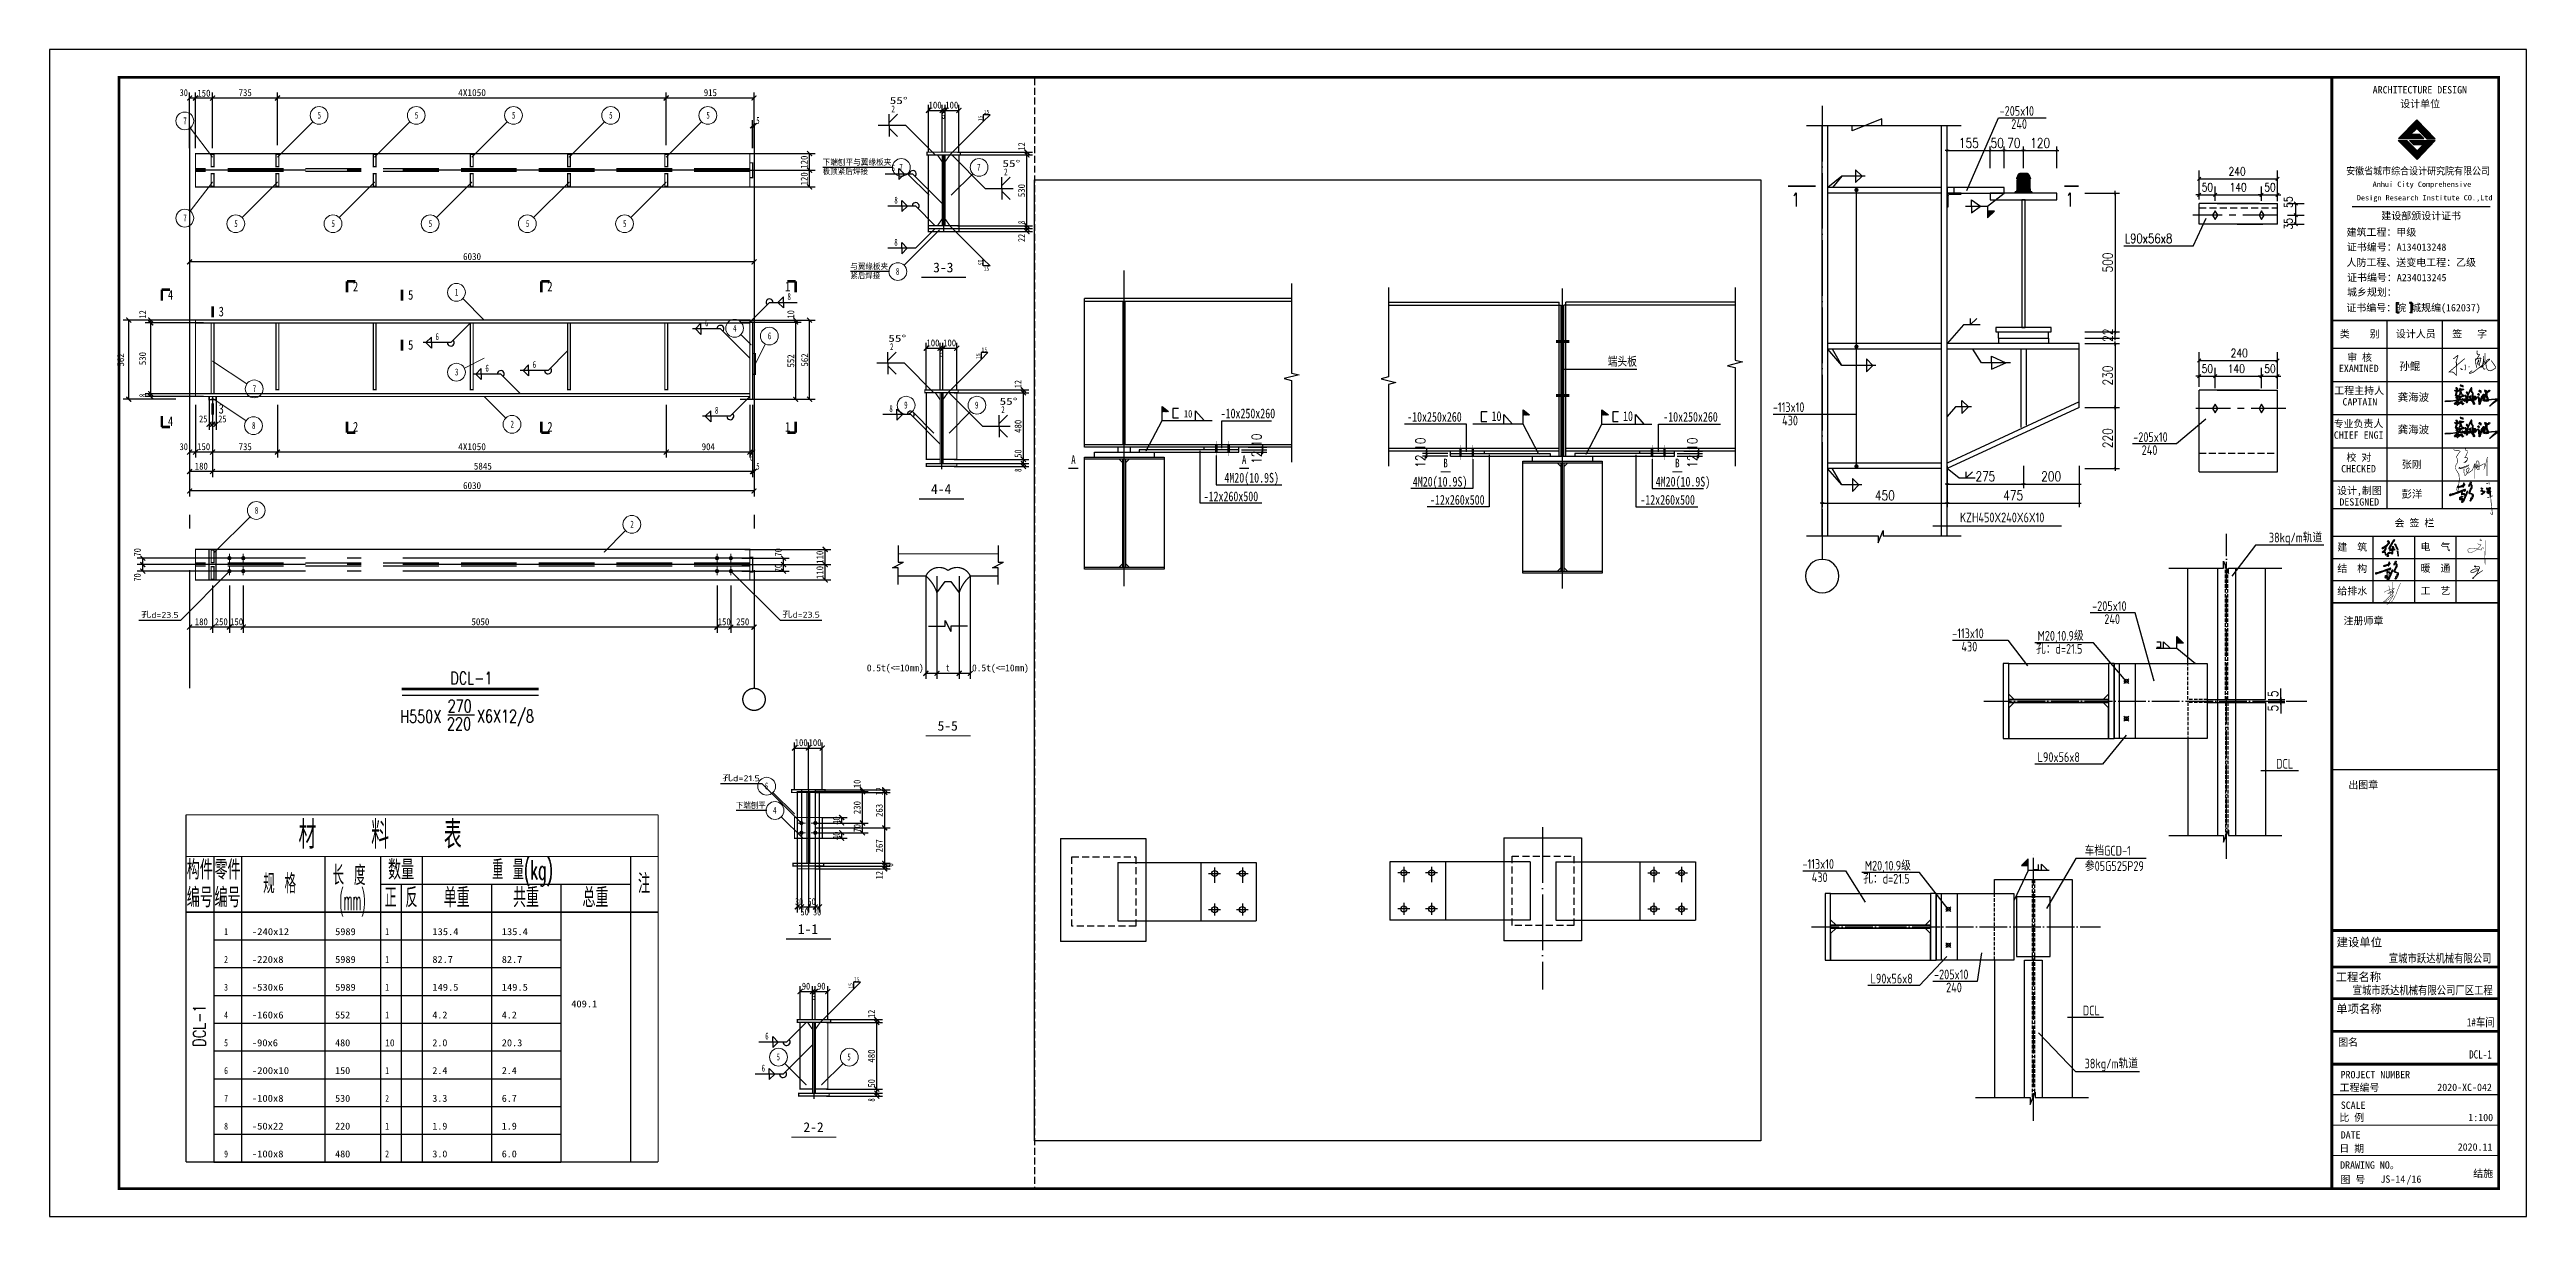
# Model space of a CAD drawing. Extents: x 69728788 to 149766163, y 20718153 to 43663798.
# Drawn here: x 74842796 to 74931996, y 21039274 to 21081274 of the extents above; entities that cross this region are included whole.
import ezdxf
from ezdxf.enums import TextEntityAlignment as Align

# ---------------------------------------------------------------- set-up
doc = ezdxf.new("R2010")
doc.units = 0
doc.header["$LTSCALE"] = 1000
doc.header["$MEASUREMENT"] = 0
for name, pattern in [('2', [16, 12.5, -1.5, 0.5, -1.5]), ('5', [5.6, 2, -0.8, 2, -0.8]), ('ACAD_ISO04W100', [30.5, 24, -3, 0.5, -3]), ('CENTER', [2, 1.25, -0.25, 0.25, -0.25]), ('DASH', [0.35, 0.25, -0.1]), ('DASHED', [0.75, 0.5, -0.25]), ('DASHED2', [0.375, 0.25, -0.125]), ('DOTE', [2.42, 2, -0.2, 0.02, -0.2]), ('X', [5, 3, -2])]:
    doc.linetypes.add(name, pattern=pattern)
doc.layers.get('0').update_dxf_attribs({"linetype": 'CONTINUOUS'})
doc.layers.get('DEFPOINTS').update_dxf_attribs({"linetype": 'CONTINUOUS'})
for name, color, linetype in [('1-TO', 3, 'CONTINUOUS'), ('10', 7, 'CONTINUOUS'), ('320', 2, 'CONTINUOUS'), ('3T_BAR', 7, 'CONTINUOUS'), ('AD', 3, 'CONTINUOUS'), ('AXIS', 3, 'CONTINUOUS'), ('AXIS_TEXT', 7, 'CONTINUOUS'), ('C', 6, 'CENTER'), ('D', 4, 'CONTINUOUS'), ('DOTE', 251, 'DOTE'), ('PUB_DIM', 3, 'CONTINUOUS'), ('PUB_HATCH', 8, 'CONTINUOUS'), ('PUB_TEXT', 7, 'CONTINUOUS'), ('PUB_TITLE', 4, 'CONTINUOUS'), ('S', 2, 'CONTINUOUS'), ('TC', 151, 'CONTINUOUS'), ('TEXT', 7, 'CONTINUOUS'), ('吊车', 6, 'CONTINUOUS'), ('图框', 253, 'CONTINUOUS'), ('尺寸标注', 253, 'CONTINUOUS'), ('焊缝标注', 253, 'CONTINUOUS'), ('签名', 7, 'CONTINUOUS'), ('线线', 150, 'CONTINUOUS'), ('螺栓孔标注', 253, 'CONTINUOUS'), ('详图符号', 253, '2'), ('轴线__尺寸数字', 4, 'CONTINUOUS')]:
    doc.layers.add(name, color=color, linetype=linetype)
doc.layers.add('修改', color=7, linetype='CONTINUOUS', lineweight=20)
doc.layers.add('编号标注', color=9, linetype='CONTINUOUS', lineweight=18)
doc.styles.add('-黑体', font='simhei.ttf')
doc.styles.add('COMPLEX', font='COMPLEX')
doc.styles.add('DIM_FONT', font='SIMPLEX.shx', dxfattribs={"width": 0.8})
doc.styles.add('HZ', font='txt', dxfattribs={"width": 0.7, "height": 5, "bigfont": 'STF:宋体'})
doc.styles.add('PkpmHz', font='Pkpmeng', dxfattribs={"width": 0.7, "bigfont": 'hztxt'})
doc.styles.add('ROMANS', font='romans.shx', dxfattribs={"width": 0.75, "height": 300, "bigfont": 'hztxt.shx'})
doc.styles.add('STYLE-黑体', font='simhei.ttf')
doc.styles.add('TSSD_Rein', font='atssdeng.shx', dxfattribs={"width": 0.7, "bigfont": 'atssdchn.shx'})
doc.styles.add('宋体', font='', dxfattribs={"width": 0.8})
doc.styles.add('黑体', font='simhei.ttf', dxfattribs={"width": 0.6, "height": 4.3})
doc.styles.get('宋体').set_extended_font_data('SimSun')
doc.dimstyles.new('AXIS-BZ-JD', dxfattribs={"dimtxt": 350, "dimasz": 0.5, "dimexe": 150, "dimexo": 100, "dimgap": 100, "dimtad": 1, "dimdec": 0, "dimlfac": 0.1, "dimzin": 0, "dimdsep": 46, "dimtxsty": 'DIM_FONT', "dimblk1": '_DIMX', "dimblk2": '_DIMX', "dimsah": 1, "dimcen": 0.09, "dimclrt": 3, "dimadec": 0, "dimazin": 0, "dimtfac": 1, "dimtdec": 0, "dimtix": 1, "dimtmove": 2, "dimatfit": 3, "dimldrblk": '_DIMX', "dimfxl": 1, "dimtolj": 1, "dimtzin": 0, "dimarcsym": 0})

msp = doc.modelspace()

# ---------------------------------------------------------------- texts
at = {"color": 7, "style": 'DIM_FONT', "width": 0.8}
for s, p in [('50', (74920300.2, 21076169.1)), ('240', (74921268.4, 21076738.4)), ('140', (74921303.6, 21076169.1)), ('50', (74922553.4, 21076169.1)), ('50', (74920300.2, 21069636)), ('140', (74921239.4, 21069636)), ('240', (74921344.4, 21070205.3)), ('50', (74922553.4, 21069636))]:
    msp.add_text(s, height=300, dxfattribs=at).set_placement(p)
for s, p in [('55', (74923569.2, 21075578.3)), ('35', (74923569.2, 21074797.2))]:
    msp.add_text(s, height=300, rotation=90, dxfattribs=at).set_placement(p)
at = {"style": 'ROMANS', "width": 0.8}
msp.add_text('L90x56x8', height=330.75, dxfattribs=at).set_placement((74917529.6, 21074310.9))
at = {"width": 0.75}
for s, height, p in [('10', 268.8, (74883800.2, 21068031.2)), ('-10x250x260', 350, (74885952.2, 21068003.6)), ('-10x250x260', 350, (74892670.2, 21067879.2)), ('10', 350, (74894905.6, 21067906.8)), ('10', 350, (74899639.8, 21067906.8)), ('-10x250x260', 350, (74901891.6, 21067879.2)), ('4M20(10.9S)', 350, (74886088.7, 21065687.8)), ('4M20(10.9S)', 350, (74892874.3, 21065547.1)), ('4M20(10.9S)', 350, (74901620.7, 21065547.1)), ('-12x260x500', 350, (74885341, 21065017.9)), ('-12x260x500', 350, (74893493.8, 21064893.5)), ('-12x260x500', 350, (74901068, 21064893.5))]:
    msp.add_text(s, height=height, dxfattribs=at).set_placement(p, align=Align.CENTER)
for s, p in [('A', (74879668.6, 21066516.8)), ('A', (74885817.7, 21066516.8)), ('B', (74893070.2, 21066392.4)), ('B', (74901417.7, 21066392.4))]:
    msp.add_text(s, height=313.6, dxfattribs=at).set_placement(p, align=Align.MIDDLE)
at = {"insert": (74927123.2, 21048417.2), "char_height": 1.667, "width": 29.39, "attachment_point": 1}
msp.add_mtext('宣城嘉怡纸箱包装有限公司', dxfattribs=at)
at = {"layer": '10', "color": 253}
for rotation, width, p, p2 in [(90, 1.178663, (74876391.3, 21078697.9), (74876391.3, 21078901.9)), (270, 1.178667, (74876250.3, 21073716.4), (74876250.3, 21073512.4)), (90, 1.178663, (74876314.3, 21070138.6), (74876314.3, 21070342.6)), (90, 1.178663, (74871718.8, 21047472.6), (74871718.8, 21047676.6))]:
    msp.add_text('15', height=150, rotation=rotation, dxfattribs=dict(at, width=width)).set_placement(p, p2, align=Align.FIT)
at = {"layer": '10', "color": 253, "width": 1.178672}
for p, p2 in [((74876436.5, 21078959.2), (74876640.5, 21078959.2)), ((74876436.5, 21073314.2), (74876640.5, 21073314.2)), ((74876359.6, 21070399.8), (74876563.6, 21070399.8)), ((74871764.1, 21047733.8), (74871968.1, 21047733.8))]:
    msp.add_text('15', height=150, dxfattribs=at).set_placement(p, p2, align=Align.FIT)
at = {"layer": '10'}
for s, width, p, p2 in [('3-3', 0.902572, (74874617.8, 21073257.4), (74875346.8, 21073257.4)), ('4', 0.935992, (74847059.3, 21072271.4), (74847248.2, 21072271.4)), ('2', 1.002857, (74853722.6, 21072571.4), (74853911.6, 21072571.4)), ('5', 1.002857, (74855708.2, 21072271.4), (74855897.2, 21072271.4)), ('2', 1.002857, (74860722.6, 21072571.4), (74860911.6, 21072571.4)), ('1', 2.807999, (74869285.9, 21072571.4), (74869474.9, 21072571.4)), ('3', 1.002865, (74848885.9, 21071671.4), (74849074.9, 21071671.4)), ('5', 1.002857, (74855708.2, 21070471.4), (74855897.2, 21070471.4)), ('3', 1.002865, (74848885.9, 21068171.4), (74849074.9, 21068171.4)), ('4', 0.935992, (74847059.3, 21067721.4), (74847248.2, 21067721.4)), ('2', 1.002857, (74853722.6, 21067521.4), (74853911.6, 21067521.4)), ('2', 1.002857, (74860722.6, 21067521.4), (74860911.6, 21067521.4)), ('1', 2.807999, (74869285.9, 21067521.4), (74869474.9, 21067521.4)), ('4-4', 0.887776, (74874540.8, 21065280.2), (74875269.8, 21065280.2)), ('5-5', 0.902572, (74874777.1, 21056759.3), (74875506.1, 21056759.3)), ('1-1', 1.152218, (74869744.9, 21049443.1), (74870473.9, 21049443.1)), ('2-2', 0.902572, (74869945.3, 21042312.6), (74870674.3, 21042312.6))]:
    msp.add_text(s, height=350, dxfattribs=dict(at, width=width)).set_placement(p, p2, align=Align.FIT)
at = {"layer": 'PUB_DIM', "style": 'DIM_FONT', "width": 0.707}
for p in [(74905678.7, 21075869.7), (74905678.7, 21075869.7), (74915552.3, 21075869.7), (74915552.3, 21075869.7)]:
    msp.add_text('1', height=500, dxfattribs=at).set_placement(p, align=Align.MIDDLE)
at = {"layer": 'PUB_TEXT', "style": 'TSSD_Rein', "width": 0.8}
for s, p in [('-205x10', (74913022.7, 21078889.3)), ('240', (74913442.6, 21078420)), ('-113x10', (74904858.1, 21068227.8)), ('430', (74905190.4, 21067748)), ('-205x10', (74917835.4, 21067151.2)), ('240', (74918139, 21066681.9)), ('KZH450X240X6X10', (74911595.8, 21064257.7)), ('38kg/m轨道', (74922719.2, 21063534.8)), ('-205x10', (74916356.6, 21061069.7)), ('-113x10', (74911315.4, 21060087.4)), ('M20,10.9级', (74914391.1, 21059997.3)), ('240', (74916793.5, 21060600.4)), ('430', (74911647.7, 21059607.6)), ('孔：d=21.5', (74914335.4, 21059528)), ('L90x56x8', (74914391.1, 21055633)), ('DCL', (74922980.5, 21055392.6)), ('DCL', (74922980.5, 21055392.6)), ('-113x10', (74905923.8, 21051785.5)), ('M20,10.9级', (74908168.3, 21051724.6)), ('车档GCD-1', (74916083.9, 21052263.6)), ('参05G525P29', (74916095, 21051710.8)), ('430', (74906256.1, 21051305.8)), ('孔：d=21.5', (74908112.6, 21051255.4)), ('L90x56x8', (74908374, 21047660.4)), ('-205x10', (74910660.4, 21047810.3)), ('240', (74911097.3, 21047341)), ('DCL', (74916018.8, 21046510.5)), ('38kg/m轨道', (74916083.9, 21044603.1))]:
    msp.add_text(s, height=350, dxfattribs=at).set_placement(p)
msp.add_text('端头板', height=350, dxfattribs=at).set_placement((74899435, 21070060.3), align=Align.MIDDLE)
at = {"layer": 'TC', "color": 7, "style": 'DIM_FONT', "width": 0.75}
for s, p in [('DCL-1', (74857231.1, 21058427.3)), ('H550X', (74855425.9, 21057046.1)), ('270', (74857133.2, 21057420.1)), ('X6X12/8', (74858185.9, 21057054.8)), ('220', (74857110.4, 21056780.9))]:
    msp.add_text(s, height=450, dxfattribs=at).set_placement(p)
msp.add_text('DCL-1', height=450, rotation=90, dxfattribs=at).set_placement((74848418.7, 21045386.2))
at = {"layer": 'TEXT', "color": 3, "style": '-黑体', "width": 0.8}
for s, p in [('宣城市跃达机械有限公司', (74927038.8, 21048415)), ('宣城市跃达机械有限公司厂区工程', (74925739.4, 21047267.9)), ('1#车间', (74929850.5, 21046112.1)), ('DCL-1', (74929931.3, 21044956))]:
    msp.add_text(s, height=300.15, dxfattribs=at).set_placement(p)
at = {"layer": '图框', "color": 4}
for s, height, style, p in [('ARCHITECTURE DESIGN', 262.944, '黑体', (74926458.8, 21079694.6)), ('设计单位', 262.94, '黑体', (74927450.1, 21079191)), ('Anhui City Comprehensive ', 189.24, '黑体', (74926456.1, 21076332.8)), (' Design Research Institute CO.,Ltd', 189.24, '黑体', (74925738.8, 21075845.8)), ('建设部颁设计证书', 262.94, '黑体', (74926771.3, 21075159.7)), (' 建筑工程：甲级', 262.94, '黑体', (74925340, 21074570.4)), ('人防工程、送变电工程：乙级', 262.944, '黑体', (74925516.4, 21073480.9)), ('证书编号：A134013248', 262.944, '黑体', (74925530.2, 21074034.6)), ('城乡规划：', 262.94, '黑体', (74925533.1, 21072411.4)), ('证书编号：A234013245', 262.944, '黑体', (74925535, 21072936.7)), ('证书编号：皖 城规编(162037)', 262.944, '黑体', (74925512, 21071851.3)), ('孙鲲', 276.09, 'STYLE-黑体', (74927417.9, 21069738.2)), ('龚海波', 276.09, 'STYLE-黑体', (74927358.8, 21068622.3)), ('龚海波', 276.09, 'STYLE-黑体', (74927358.8, 21067457)), ('张刚', 262.94, 'STYLE-黑体', (74927508, 21066213.6)), ('彭洋', 276.09, 'STYLE-黑体', (74927494.5, 21065137.1)), ('注册师章', 262.94, '黑体', (74925408.9, 21060583.1)), ('出图章', 262.94, '黑体', (74925582.2, 21054676.3)), ('建设单位', 300, '黑体', (74925158.7, 21048992.9)), ('工程名称', 300, '黑体', (74925125.5, 21047741.4)), ('单项名称', 300, '黑体', (74925145.5, 21046595.5)), ('图名', 262.94, '黑体', (74925214.7, 21045413.4)), ('工程编号', 262.94, '黑体', (74925266.2, 21043782.1)), ('SCALE', 262.94, '黑体', (74925308.1, 21043146.6)), ('2020-XC-042', 262.944, '宋体', (74928784.5, 21043791.2)), ('比 例', 262.94, '黑体', (74925257.3, 21042703.6)), ('DATE', 262.94, '黑体', (74925306.7, 21042078)), ('1:100', 262.94, '宋体', (74929901, 21042704.7)), ('日 期', 262.94, '黑体', (74925257.3, 21041590.8)), ('2020.11', 262.94, '宋体', (74929520.4, 21041643.2)), ('DRAWING NO。', 262.944, '黑体', (74925286, 21040993.3)), ('图 号', 262.94, '黑体', (74925294.7, 21040468.2))]:
    msp.add_text(s, height=height, dxfattribs=dict(at, style=style)).set_placement(p)
at = {"layer": '图框', "color": 4, "style": '黑体', "width": 0.88}
msp.add_text('安徽省城市综合设计研究院有限公司', height=262.944, dxfattribs=at).set_placement((74925502, 21076774.7))
at = {"layer": '图框', "color": 0}
for s, height, style, p in [('类    别 ', 262.94, 'STYLE-黑体', (74925274.3, 21070907.7)), ('设计人员', 262.94, 'STYLE-黑体', (74927292.9, 21070907.7)), ('签   字', 262.94, 'STYLE-黑体', (74929322, 21070907.7)), ('审 核', 262.94, 'STYLE-黑体', (74925537.1, 21070063)), ('工程主持人', 262.94, 'STYLE-黑体', (74925074.4, 21068871.7)), ('EXAMINED ', 262.94, 'STYLE-黑体', (74925241.4, 21069668.1)), ('CAPTAIN', 262.94, 'STYLE-黑体', (74925371.9, 21068463.3)), ('专业负责人', 262.94, 'STYLE-黑体', (74925052.1, 21067676.5)), ('CHIEF ENGI', 262.94, 'STYLE-黑体', (74925059.8, 21067268.1)), ('校 对', 262.94, 'STYLE-黑体', (74925514.7, 21066463.9)), ('设计,制图', 262.94, 'STYLE-黑体', (74925174.5, 21065268.7)), ('CHECKED  ', 262.94, 'STYLE-黑体', (74925322.9, 21066055.5)), ('DESIGNED ', 262.94, 'STYLE-黑体', (74925260.5, 21064860.3)), ('会 签 栏', 262.94, 'STYLE-黑体', (74927245.9, 21064105)), ('建  筑', 262.94, 'STYLE-黑体', (74925185.1, 21063236.1)), ('电  气', 262.94, 'STYLE-黑体', (74928182.2, 21063244.7)), ('结  构', 262.94, 'STYLE-黑体', (74925185.1, 21062466.6)), ('给排水', 262.94, 'STYLE-黑体', (74925185.1, 21061653.8)), ('工  艺', 262.94, 'STYLE-黑体', (74928182.2, 21061662.5)), ('暖  通', 262.94, 'STYLE-黑体', (74928182.2, 21062475.3)), ('PROJECT NUMBER', 262.944, '黑体', (74925301.7, 21044246.9))]:
    msp.add_text(s, height=height, dxfattribs=dict(at, style=style)).set_placement(p)
at = {"layer": '图框', "color": 3, "style": '宋体'}
for s, p in [('JS-14', (74926736.9, 21040486.6)), ('/16', (74927674.6, 21040486.6)), ('结施', (74930078.3, 21040690.7))]:
    msp.add_text(s, height=262.94, dxfattribs=at).set_placement(p)
at = {"layer": '尺寸标注'}
for s, width, p, p2 in [('30', 0.910002, (74847481.5, 21079600.3), (74847779, 21079600.3)), ('150', 0.982801, (74848118.2, 21079580.6), (74848590.7, 21079580.6)), ('735', 0.910001, (74849607.7, 21079600.3), (74850080.3, 21079600.3)), ('4X1050', 0.94309, (74857513.6, 21079600.3), (74858511.1, 21079600.3)), ('915', 0.9828, (74866357.8, 21079600.3), (74866830.3, 21079600.3)), ('100', 0.982801, (74874450.8, 21079152.2), (74874923.3, 21079152.2)), ('6', 0.980005, (74874925.8, 21078777.2), (74875048.3, 21078777.2)), ('100', 0.982801, (74875050.8, 21079152.2), (74875523.3, 21079152.2)), ('5', 0.909999, (74868245.7, 21078600.3), (74868368.2, 21078600.3)), ('6030', 0.909999, (74857688.6, 21073700.3), (74858336.1, 21073700.3)), ('100', 0.982801, (74874373.8, 21070592.8), (74874846.3, 21070592.8)), ('100', 0.982801, (74874973.8, 21070592.8), (74875446.3, 21070592.8)), ('6', 0.980005, (74874848.8, 21070217.8), (74874971.3, 21070217.8)), ('25', 0.910011, (74848183.2, 21067855.9), (74848480.7, 21067855.9)), ('25', 0.910011, (74848870.7, 21067855.9), (74849168.2, 21067855.9)), ('30', 0.910002, (74847481.5, 21066855.9), (74847779, 21066855.9)), ('180', 0.982795, (74848026.1, 21066155.9), (74848498.6, 21066155.9)), ('150', 0.982801, (74848110.8, 21066857.1), (74848583.3, 21066857.1)), ('735', 0.910001, (74849607.7, 21066855.9), (74850080.3, 21066855.9)), ('4X1050', 0.94309, (74857513.6, 21066855.9), (74858511.1, 21066855.9)), ('5845', 0.909999, (74858076.9, 21066155.9), (74858724.4, 21066155.9)), ('904', 0.893454, (74866282.8, 21066855.9), (74866755.3, 21066855.9)), ('6', 0.979999, (74868014.4, 21066480.9), (74868136.9, 21066480.9)), ('5', 0.909999, (74868245.7, 21066155.9), (74868368.2, 21066155.9)), ('6030', 0.909999, (74857688.6, 21065455.9), (74858336.1, 21065455.9)), ('180', 0.982795, (74848026.1, 21060555.2), (74848498.6, 21060555.2)), ('250', 0.910007, (74848742.7, 21060555.2), (74849215.3, 21060555.2)), ('150', 0.982808, (74849296.1, 21060555.2), (74849768.6, 21060555.2)), ('5050', 0.909999, (74857988.6, 21060555.2), (74858636.1, 21060555.2)), ('150', 0.982801, (74866856.1, 21060555.2), (74867328.6, 21060555.2)), ('250', 0.91, (74867522.8, 21060555.2), (74867995.3, 21060555.2)), ('0.5t(<=10mm)', 0.963529, (74872228.8, 21058893.8), (74874276.3, 21058893.8)), ('t', 1.592498, (74875085.1, 21058893.8), (74875207.6, 21058893.8)), ('0.5t(<=10mm)', 0.963529, (74876016.3, 21058893.8), (74878063.8, 21058893.8)), ('100', 0.982798, (74869627.9, 21056204.6), (74870100.4, 21056204.6)), ('100', 0.982798, (74870127.9, 21056204.6), (74870600.4, 21056204.6)), ('30', 0.909997, (74869640.4, 21050484.6), (74869937.9, 21050484.6)), ('50', 0.909997, (74869840.4, 21050109.6), (74870137.9, 21050109.6)), ('50', 0.909997, (74870090.4, 21050484.6), (74870387.9, 21050484.6)), ('30', 0.909997, (74870290.4, 21050109.6), (74870587.9, 21050109.6)), ('90', 0.910002, (74869890.8, 21047438.3), (74870188.3, 21047438.3)), ('90', 0.910002, (74870440.8, 21047438.3), (74870738.3, 21047438.3)), ('6', 0.980005, (74870253.3, 21047063.3), (74870375.8, 21047063.3))]:
    msp.add_text(s, height=250, dxfattribs=dict(at, width=width)).set_placement(p, p2, align=Align.FIT)
for s, width, p, p2 in [('120', 0.982801, (74870096.9, 21076985.3), (74870096.9, 21077457.8)), ('12', 1.03133, (74877925.8, 21077643.4), (74877925.8, 21077940.9)), ('120', 0.982801, (74870096.9, 21076385.3), (74870096.9, 21076857.8)), ('530', 0.909998, (74877925.8, 21075962.2), (74877925.8, 21076434.7)), ('22', 0.910002, (74877925.8, 21074345.9), (74877925.8, 21074643.4)), ('8', 0.909993, (74877925.8, 21074993.4), (74877925.8, 21075115.9)), ('12', 1.031335, (74846271.4, 21071597.2), (74846271.4, 21071894.7)), ('10', 1.031335, (74869613.9, 21071597.2), (74869613.9, 21071894.7)), ('562', 0.910001, (74845480.6, 21069865.9), (74845480.6, 21070338.4)), ('530', 0.910001, (74846271.4, 21069915.9), (74846271.4, 21070388.4)), ('552', 0.909995, (74869613.9, 21069830.9), (74869613.9, 21070303.4)), ('562', 0.910001, (74870113.9, 21069865.9), (74870113.9, 21070338.4)), ('12', 1.03133, (74877798.8, 21069084.1), (74877798.8, 21069381.6)), ('8', 0.910005, (74846271.4, 21068763.3), (74846271.4, 21068885.8)), ('480', 0.909998, (74877798.8, 21067477.8), (74877798.8, 21067950.3)), ('50', 0.909997, (74877798.8, 21066584.1), (74877798.8, 21066881.6)), ('8', 0.909993, (74877798.8, 21066071.6), (74877798.8, 21066194.1)), ('70', 0.910002, (74846084.4, 21063029.8), (74846084.4, 21063327.3)), ('70', 0.910002, (74869160.3, 21063029.8), (74869160.3, 21063327.3)), ('110', 1.068269, (74870660.3, 21062765.2), (74870660.3, 21063237.7)), ('70', 0.910002, (74846084.4, 21062125.6), (74846084.4, 21062423.1)), ('70', 0.909993, (74869160.3, 21062461), (74869160.3, 21062758.5)), ('110', 1.068269, (74870660.3, 21062215.2), (74870660.3, 21062687.7)), ('10', 1.03133, (74872002.9, 21054695.8), (74872002.9, 21054993.3)), ('230', 0.910001, (74872002.9, 21053754.6), (74872002.9, 21054227.1)), ('12', 1.03133, (74872802.9, 21054427.1), (74872802.9, 21054724.6)), ('263', 0.909998, (74872802.9, 21053652.1), (74872802.9, 21054124.6)), ('40', 0.909997, (74871252.9, 21053377.1), (74871252.9, 21053674.6)), ('40', 0.909997, (74871252.9, 21052827.1), (74871252.9, 21053124.6)), ('70', 0.909997, (74872002.9, 21053102.1), (74872002.9, 21053399.6)), ('267', 0.909998, (74872802.9, 21052377.1), (74872802.9, 21052849.6)), ('12', 1.03133, (74872802.9, 21051408.3), (74872802.9, 21051705.8)), ('8', 0.909993, (74873177.9, 21051864.6), (74873177.9, 21051987.1)), ('12', 1.03133, (74872519.9, 21046418.1), (74872519.9, 21046715.6)), ('480', 0.909998, (74872519.9, 21044811.8), (74872519.9, 21045284.3)), ('50', 0.909997, (74872519.9, 21043918.1), (74872519.9, 21044215.6)), ('8', 0.909993, (74872519.9, 21043405.6), (74872519.9, 21043528.1))]:
    msp.add_text(s, height=250, rotation=90, dxfattribs=dict(at, width=width)).set_placement(p, p2, align=Align.FIT)
at = {"layer": '焊缝标注'}
for s, width, p, p2 in [('55°', 1.683494, (74873053.9, 21079314.1), (74873701.4, 21079314.1)), ('2', 0.909982, (74873116.4, 21079014.1), (74873238.9, 21079014.1)), ('6', 0.97998, (74873116.4, 21076884.1), (74873238.9, 21076884.1)), ('55°', 1.683502, (74877112, 21077046.8), (74877759.5, 21077046.8)), ('2', 0.910005, (74877174.5, 21076746.8), (74877297, 21076746.8)), ('8', 0.909982, (74873219.5, 21075730.1), (74873342, 21075730.1)), ('8', 0.910005, (74873217.3, 21074216.5), (74873339.8, 21074216.5)), ('8', 0.910005, (74869370.7, 21072263.9), (74869493.2, 21072263.9)), ('6', 0.980005, (74856695.9, 21070816.8), (74856818.4, 21070816.8)), ('6', 0.979999, (74866403.3, 21071311.2), (74866525.8, 21071311.2)), ('55°', 1.683494, (74873001.9, 21070754.8), (74873649.4, 21070754.8)), ('6', 0.980005, (74860195.9, 21069816.8), (74860318.4, 21069816.8)), ('2', 0.909982, (74873064.4, 21070454.8), (74873186.9, 21070454.8)), ('6', 0.979993, (74858493.7, 21069682.7), (74858616.2, 21069682.7)), ('8', 0.910005, (74866759.3, 21068166.8), (74866881.8, 21068166.8)), ('8', 0.909982, (74873039.4, 21068224.8), (74873161.9, 21068224.8)), ('55°', 1.683502, (74877010, 21068487.4), (74877657.5, 21068487.4)), ('2', 0.910005, (74877072.5, 21068187.4), (74877195, 21068187.4)), ('6', 0.980005, (74868569.8, 21045641.1), (74868692.3, 21045641.1)), ('6', 0.980005, (74868440.5, 21044488.3), (74868563, 21044488.3))]:
    msp.add_text(s, height=250, dxfattribs=dict(at, width=width)).set_placement(p, p2, align=Align.FIT)
at = {"layer": '焊缝标注', "style": 'PkpmHz'}
for s, width, p, p2 in [('下端刨平与翼缘板夹', 1.322683, (74870634.8, 21077098.2), (74873112.8, 21077098.2)), ('板顶紧后焊接', 1.310315, (74870634.8, 21076768.2), (74872272.8, 21076768.2)), ('与翼缘板夹', 1.314025, (74871634.8, 21073348.2), (74872992.8, 21073348.2)), ('紧后焊接', 1.298672, (74871634.8, 21073018.2), (74872712.8, 21073018.2)), ('孔d=23.5', 1.235803, (74846095.7, 21060819.2), (74847443.2, 21060819.2)), ('孔d=23.5', 1.235803, (74869189.9, 21060827.6), (74870537.4, 21060827.6)), ('孔d=21.5', 1.235802, (74867027.9, 21054940.5), (74868375.4, 21054940.5)), ('下端刨平', 1.311737, (74867511.9, 21053950.6), (74868589.9, 21053950.6))]:
    msp.add_text(s, height=210, dxfattribs=dict(at, width=width)).set_placement(p, p2, align=Align.FIT)
at = {"layer": '编号标注'}
for s, width, p, p2 in [('5', 0.910005, (74852451.1, 21078787.8), (74852573.6, 21078787.8)), ('5', 0.909993, (74855951.1, 21078787.8), (74856073.6, 21078787.8)), ('5', 0.909993, (74859451.1, 21078787.8), (74859573.6, 21078787.8)), ('5', 0.909993, (74862951.1, 21078787.8), (74863073.6, 21078787.8)), ('5', 0.909999, (74866451.1, 21078787.8), (74866573.6, 21078787.8)), ('7', 0.910027, (74847614.4, 21078587.8), (74847736.9, 21078587.8)), ('7', 0.910005, (74873400.8, 21076914.7), (74873523.3, 21076914.7)), ('7', 0.910005, (74876200.8, 21076914.7), (74876323.3, 21076914.7)), ('7', 0.910027, (74847614.4, 21075087.8), (74847736.9, 21075087.8)), ('5', 0.909982, (74849451.1, 21074887.8), (74849573.6, 21074887.8)), ('5', 0.910005, (74852951.1, 21074887.8), (74853073.6, 21074887.8)), ('5', 0.909993, (74856451.1, 21074887.8), (74856573.6, 21074887.8)), ('5', 0.909993, (74859951.1, 21074887.8), (74860073.6, 21074887.8)), ('5', 0.909993, (74863451.1, 21074887.8), (74863573.6, 21074887.8)), ('1', 2.547981, (74857397.8, 21072418.4), (74857520.2, 21072418.4)), ('8', 0.910005, (74873275.8, 21073164.7), (74873398.3, 21073164.7)), ('4', 0.849332, (74867414.4, 21071123.4), (74867536.9, 21071123.4)), ('6', 0.979999, (74868664.4, 21070843.4), (74868786.9, 21070843.4)), ('7', 0.910027, (74850114.4, 21068943.4), (74850236.9, 21068943.4)), ('3', 0.909993, (74857397.8, 21069543.4), (74857520.2, 21069543.4)), ('9', 0.980005, (74873573.8, 21068355.3), (74873696.3, 21068355.3)), ('9', 0.980005, (74876123.8, 21068355.3), (74876246.3, 21068355.3)), ('8', 0.910027, (74850089.4, 21067618.4), (74850211.9, 21067618.4)), ('2', 0.909993, (74859397.8, 21067668.4), (74859520.2, 21067668.4)), ('8', 0.910027, (74850189.4, 21064567.7), (74850311.9, 21064567.7)), ('2', 0.909993, (74863714.4, 21064067.7), (74863836.9, 21064067.7)), ('6', 0.979993, (74868552.9, 21054642.1), (74868675.4, 21054642.1)), ('4', 0.849327, (74868852.9, 21053767.1), (74868975.4, 21053767.1)), ('5', 0.910005, (74868978.3, 21044889.3), (74869100.8, 21044889.3)), ('5', 0.910005, (74871528.3, 21044889.3), (74871650.8, 21044889.3))]:
    msp.add_text(s, height=250, dxfattribs=dict(at, width=width)).set_placement(p, p2, align=Align.FIT)
at = {"layer": '轴线__尺寸数字', "style": 'HZ'}
for s, height, width, p, p2 in [('材   料   表', 1000, 0.688477, (74851763, 21052510.1), (74857638, 21052510.1)), ('构件', 700, 0.470843, (74847738, 21051401.1), (74848675.5, 21051401.1)), ('零件', 700, 0.470843, (74848738, 21051401.1), (74849675.5, 21051401.1)), ('数量', 700, 0.470843, (74854988, 21051401.1), (74855925.5, 21051401.1)), ('重 量(kg)', 700, 0.488281, (74858738, 21051401.1), (74860925.5, 21051401.1)), ('规 格', 700, 0.477121, (74850488, 21050901.1), (74851675.5, 21050901.1)), ('长 度', 700, 0.477121, (74852988, 21051201.1), (74854175.5, 21051201.1)), ('注', 700, 0.439453, (74863988, 21050901.1), (74864425.5, 21050901.1)), ('编号', 700, 0.470843, (74847738, 21050401.1), (74848675.5, 21050401.1)), ('编号', 700, 0.470843, (74848738, 21050401.1), (74849675.5, 21050401.1)), ('(mm)', 700, 0.470843, (74853238, 21050301.1), (74854175.5, 21050301.1)), ('正', 700, 0.439453, (74854863, 21050401.1), (74855300.5, 21050401.1)), ('反', 700, 0.439453, (74855613, 21050401.1), (74856050.5, 21050401.1)), ('单重', 700, 0.470843, (74856988, 21050401.1), (74857925.5, 21050401.1)), ('共重', 700, 0.470843, (74859488, 21050401.1), (74860425.5, 21050401.1)), ('总重', 700, 0.470843, (74861988, 21050401.1), (74862925.5, 21050401.1))]:
    msp.add_text(s, height=height, dxfattribs=dict(at, width=width)).set_placement(p, p2, align=Align.FIT)
at = {"layer": '轴线__尺寸数字'}
for s, width, p, p2 in [('1', 2.911924, (74849083, 21049400.1), (74849223, 21049400.1)), ('-240x12', 1.047817, (74850083, 21049400.1), (74851423, 21049400.1)), ('5989', 1.054241, (74853083, 21049400.1), (74853823, 21049400.1)), ('1', 2.911924, (74854883, 21049400.1), (74855023, 21049400.1)), ('135.4', 1.206909, (74856583, 21049400.1), (74857523, 21049400.1)), ('135.4', 1.206909, (74859083, 21049400.1), (74860023, 21049400.1)), ('2', 1.039973, (74849083, 21048400.1), (74849223, 21048400.1)), ('-220x8', 1.01333, (74850083, 21048400.1), (74851223, 21048400.1)), ('5989', 1.054241, (74853083, 21048400.1), (74853823, 21048400.1)), ('1', 2.911924, (74854883, 21048400.1), (74855023, 21048400.1)), ('82.7', 1.202494, (74856583, 21048400.1), (74857323, 21048400.1)), ('82.7', 1.202494, (74859083, 21048400.1), (74859823, 21048400.1)), ('3', 1.039973, (74849083, 21047400.1), (74849223, 21047400.1)), ('-530x6', 1.022066, (74850083, 21047400.1), (74851223, 21047400.1)), ('5989', 1.054241, (74853083, 21047400.1), (74853823, 21047400.1)), ('1', 2.911924, (74854883, 21047400.1), (74855023, 21047400.1)), ('149.5', 1.221995, (74856583, 21047400.1), (74857523, 21047400.1)), ('149.5', 1.221995, (74859083, 21047400.1), (74860023, 21047400.1)), ('409.1', 1.303462, (74861583, 21046800.1), (74862523, 21046800.1)), ('4', 0.970641, (74849083, 21046400.1), (74849223, 21046400.1)), ('-160x6', 1.058568, (74850083, 21046400.1), (74851223, 21046400.1)), ('552', 1.039993, (74853083, 21046400.1), (74853623, 21046400.1)), ('1', 2.911924, (74854883, 21046400.1), (74855023, 21046400.1)), ('4.2', 1.276355, (74856583, 21046400.1), (74857123, 21046400.1)), ('4.2', 1.276355, (74859083, 21046400.1), (74859623, 21046400.1)), ('5', 1.039973, (74849083, 21045400.1), (74849223, 21045400.1)), ('-90x6', 1.018329, (74850083, 21045400.1), (74851023, 21045400.1)), ('480', 1.039993, (74853083, 21045400.1), (74853623, 21045400.1)), ('10', 1.178654, (74854883, 21045400.1), (74855223, 21045400.1)), ('2.0', 1.276355, (74856583, 21045400.1), (74857123, 21045400.1)), ('20.3', 1.202494, (74859083, 21045400.1), (74859823, 21045400.1)), ('6', 1.119971, (74849083, 21044400.1), (74849223, 21044400.1)), ('-200x10', 1.047817, (74850083, 21044400.1), (74851423, 21044400.1)), ('150', 1.123192, (74853083, 21044400.1), (74853623, 21044400.1)), ('1', 2.911924, (74854883, 21044400.1), (74855023, 21044400.1)), ('2.4', 1.247992, (74856583, 21044400.1), (74857123, 21044400.1)), ('2.4', 1.247992, (74859083, 21044400.1), (74859623, 21044400.1)), ('7', 1.039973, (74849083, 21043400.1), (74849223, 21043400.1)), ('-100x8', 1.0492, (74850083, 21043400.1), (74851223, 21043400.1)), ('530', 1.039993, (74853083, 21043400.1), (74853623, 21043400.1)), ('2', 1.039973, (74854883, 21043400.1), (74855023, 21043400.1)), ('3.3', 1.276355, (74856583, 21043400.1), (74857123, 21043400.1)), ('6.7', 1.276355, (74859083, 21043400.1), (74859623, 21043400.1)), ('8', 1.039973, (74849083, 21042400.1), (74849223, 21042400.1)), ('-50x22', 1.01333, (74850083, 21042400.1), (74851223, 21042400.1)), ('220', 1.039993, (74853083, 21042400.1), (74853623, 21042400.1)), ('1', 2.911924, (74854883, 21042400.1), (74855023, 21042400.1)), ('1.9', 1.43999, (74856583, 21042400.1), (74857123, 21042400.1)), ('1.9', 1.43999, (74859083, 21042400.1), (74859623, 21042400.1)), ('9', 1.119971, (74849083, 21041400.1), (74849223, 21041400.1)), ('-100x8', 1.0492, (74850083, 21041400.1), (74851223, 21041400.1)), ('480', 1.039993, (74853083, 21041400.1), (74853623, 21041400.1)), ('2', 1.039973, (74854883, 21041400.1), (74855023, 21041400.1)), ('3.0', 1.276355, (74856583, 21041400.1), (74857123, 21041400.1)), ('6.0', 1.276355, (74859083, 21041400.1), (74859623, 21041400.1))]:
    msp.add_text(s, height=250, dxfattribs=dict(at, width=width)).set_placement(p, p2, align=Align.FIT)

# ---------------------------------------------------------------- blocks, each defined once
blk = doc.blocks.new('新块HGJHJFKJFJKFHK')
h = blk.add_hatch(color=256)
h.paths.add_polyline_path([(352610, 136817), (352657, 136833), (352738, 136863), (352779, 136881), (352829, 136894), (352858, 136909), (352893, 136921), (352914, 136929), (352952, 136942), (352970, 136950), (352980, 136952), (352982, 136941), (352977, 136930), (352987, 136927), (352992, 136929), (353008, 136940), (353017, 136952), (353026, 136969), (353018, 136984), (353000, 136981), (352957, 136966), (352879, 136940), (352783, 136904), (352723, 136881), (352635, 136849), (352584, 136830), (352577, 136832), (352552, 136818), (352535, 136814), (352531, 136811), (352511, 136811), (352509, 136820), (352505, 136826), (352495, 136823), (352489, 136817), (352472, 136804), (352469, 136795), (352472, 136784), (352481, 136778), (352505, 136778), (352568, 136799)])
h.paths.add_polyline_path([(352954, 137112), (352963, 137116), (352975, 137119), (352983, 137125), (352990, 137129), (352992, 137135), (352997, 137141), (352998, 137153), (352991, 137163), (352983, 137160), (352976, 137152), (352969, 137147), (352965, 137156), (352968, 137161), (352972, 137168), (352977, 137177), (352980, 137185), (352980, 137192), (352978, 137198), (352966, 137199), (352958, 137198), (352955, 137194), (352953, 137187), (352950, 137180), (352949, 137169), (352947, 137160), (352944, 137146), (352942, 137136), (352936, 137128), (352928, 137125), (352915, 137117), (352886, 137104), (352861, 137095), (352845, 137088), (352829, 137081), (352803, 137076), (352774, 137074), (352762, 137069), (352764, 137057), (352782, 137055), (352819, 137061), (352848, 137071), (352877, 137079), (352895, 137089), (352913, 137096), (352922, 137100), (352926, 137096), (352925, 137087), (352927, 137075), (352932, 137067), (352938, 137065), (352946, 137069), (352949, 137076), (352949, 137090), (352950, 137103)])
h.paths.add_polyline_path([(352904, 136836), (352903, 136849), (352903, 136866), (352910, 136877), (352923, 136890), (352921, 136900), (352905, 136902), (352894, 136893), (352887, 136874), (352882, 136857), (352884, 136832), (352882, 136819), (352880, 136808), (352887, 136803), (352897, 136803), (352909, 136812), (352917, 136822), (352933, 136826), (352954, 136826), (352962, 136824), (352971, 136819), (352975, 136807), (352972, 136794), (352975, 136782), (352982, 136781), (352990, 136786), (352994, 136808), (352989, 136831), (352974, 136840), (352948, 136839), (352917, 136838)], flags=17)
h.paths.add_polyline_path([(352893, 136727), (352903, 136730), (352926, 136733), (352926, 136744), (352917, 136747), (352899, 136748), (352891, 136744), (352877, 136738), (352866, 136735), (352863, 136725), (352867, 136712), (352873, 136706), (352882, 136706), (352885, 136714)], flags=17)
h.paths.add_polyline_path([(352848, 136663), (352854, 136680), (352854, 136703), (352851, 136719), (352839, 136723), (352832, 136716), (352829, 136697), (352824, 136675), (352824, 136653), (352832, 136632), (352837, 136626), (352855, 136627), (352867, 136632), (352877, 136646), (352887, 136653), (352895, 136659), (352903, 136666), (352914, 136656), (352912, 136633), (352906, 136617), (352905, 136590), (352899, 136565), (352895, 136548), (352900, 136535), (352913, 136534), (352927, 136546), (352951, 136575), (352976, 136632), (353009, 136704), (353056, 136811), (353084, 136893), (353089, 136939), (353067, 136875), (353031, 136798), (353005, 136749), (352972, 136667), (352954, 136638), (352932, 136593), (352919, 136571), (352920, 136591), (352925, 136621), (352931, 136641), (352929, 136658), (352921, 136675), (352910, 136682), (352899, 136680), (352881, 136668), (352873, 136656), (352861, 136642), (352849, 136645)])
for points in [[(353177, 136861), (353168, 136876), (353173, 136895), (353183, 136922), (353196, 136956), (353214, 136981), (353241, 137043), (353245, 137067), (353245, 137087), (353244, 137109), (353236, 137130), (353217, 137147), (353214, 137158), (353212, 137180), (353210, 137196), (353212, 137209), (353217, 137234), (353210, 137236), (353197, 137234), (353182, 137204), (353168, 137188), (353157, 137165), (353149, 137131), (353140, 137108), (353140, 137096), (353147, 137088), (353149, 137098), (353159, 137125), (353166, 137143), (353176, 137162), (353182, 137165), (353189, 137160), (353203, 137136), (353211, 137123), (353226, 137111), (353229, 137086), (353223, 137071), (353217, 137024), (353186, 136972), (353167, 136933), (353145, 136892), (353149, 136856), (353154, 136847), (353165, 136833), (353213, 136824), (353242, 136823), (353256, 136813), (353262, 136797), (353259, 136758), (353251, 136734), (353243, 136718), (353231, 136702), (353210, 136661), (353205, 136629), (353182, 136610), (353185, 136595), (353192, 136585), (353199, 136585), (353207, 136600), (353225, 136637), (353242, 136664), (353264, 136699), (353278, 136722), (353285, 136759), (353285, 136794), (353268, 136825), (353253, 136834), (353224, 136842), (353208, 136844), (353187, 136854)], [(353885, 136782), (353882, 136832), (353878, 136869), (353882, 136898), (353880, 136901), (353857, 136893), (353860, 136870), (353858, 136840), (353861, 136809), (353862, 136799), (353868, 136787), (353874, 136765), (353881, 136761), (353885, 136768)]]:
    blk.add_hatch(color=256).paths.add_polyline_path(points)
h = blk.add_hatch(color=256)
h.paths.add_polyline_path([(353601, 137021), (353576, 137035), (353554, 137034), (353546, 137026), (353554, 137015), (353567, 137009), (353589, 137000), (353606, 137007)])
h.paths.add_polyline_path([(353606, 136945), (353583, 136948), (353559, 136948), (353547, 136939), (353548, 136930), (353561, 136928), (353580, 136932), (353593, 136931), (353608, 136923), (353621, 136920), (353626, 136917), (353631, 136927), (353628, 136938)])
h.paths.add_polyline_path([(353651, 136866), (353670, 136903), (353686, 136919), (353687, 136929), (353677, 136929), (353658, 136913), (353635, 136897), (353620, 136872), (353596, 136851), (353574, 136837), (353569, 136815), (353583, 136807), (353591, 136811), (353605, 136826), (353634, 136851)])
h.paths.add_polyline_path([(353812, 137194), (353822, 137201), (353842, 137201), (353846, 137193), (353846, 137177), (353842, 137155), (353844, 137150), (353851, 137161), (353867, 137182), (353867, 137194), (353865, 137208), (353851, 137214), (353828, 137214), (353818, 137214), (353797, 137209), (353788, 137205), (353763, 137200), (353754, 137199), (353736, 137202), (353732, 137198), (353731, 137174), (353739, 137171), (353756, 137173), (353775, 137177), (353792, 137186)])
h.paths.add_polyline_path([(353803, 136935), (353818, 136945), (353824, 136949), (353847, 136972), (353854, 136984), (353880, 137009), (353881, 137023), (353876, 137038), (353850, 137038), (353841, 137037), (353836, 137033), (353825, 137029), (353811, 137022), (353799, 137018), (353777, 137013), (353762, 137013), (353757, 137017), (353756, 137029), (353752, 137032), (353743, 137032), (353738, 137017), (353744, 137003), (353755, 136998), (353767, 136995), (353779, 136995), (353799, 136998), (353814, 137004), (353839, 137010), (353850, 137015), (353853, 137009), (353842, 136997), (353823, 136983), (353811, 136966), (353794, 136946), (353766, 136923), (353754, 136901), (353752, 136887), (353761, 136872), (353794, 136874), (353811, 136885), (353823, 136889), (353832, 136893), (353831, 136883), (353816, 136863), (353799, 136837), (353805, 136833), (353814, 136841), (353819, 136853), (353830, 136867), (353841, 136882), (353849, 136892), (353856, 136897), (353858, 136892), (353874, 136899), (353879, 136907), (353886, 136914), (353886, 136925), (353870, 136928), (353859, 136925), (353843, 136923), (353818, 136909), (353795, 136899), (353779, 136892), (353768, 136892), (353771, 136905), (353780, 136912), (353788, 136923)])
h = blk.add_hatch(color=256)
h.paths.add_polyline_path([(353870, 136894), (353874, 136898), (353874, 136899), (353858, 136892), (353860, 136886)])
h.paths.add_polyline_path([(353900, 136737), (353912, 136741), (353924, 136745), (353947, 136752), (353959, 136754), (353964, 136762), (353963, 136768), (353956, 136772), (353945, 136772), (353936, 136769), (353929, 136768), (353919, 136766), (353913, 136763), (353906, 136760), (353895, 136752), (353887, 136749), (353886, 136754), (353885, 136768), (353875, 136791), (353873, 136788), (353874, 136759), (353860, 136743), (353827, 136729), (353785, 136717), (353746, 136691), (353759, 136691), (353787, 136688), (353813, 136700), (353829, 136708), (353858, 136716), (353875, 136719), (353880, 136702), (353883, 136693), (353885, 136666), (353880, 136621), (353889, 136553), (353896, 136480), (353903, 136402), (353913, 136340), (353928, 136216), (353930, 136208), (353929, 136190), (353932, 136165), (353933, 136152), (353933, 136137), (353927, 136136), (353922, 136139), (353889, 136172), (353881, 136184), (353878, 136195), (353876, 136201), (353865, 136202), (353864, 136197), (353871, 136178), (353880, 136157), (353904, 136130), (353906, 136125), (353911, 136116), (353924, 136111), (353935, 136108), (353940, 136108), (353944, 136113), (353946, 136119), (353951, 136132), (353951, 136158), (353950, 136198), (353942, 136258), (353936, 136314), (353929, 136364), (353920, 136408), (353920, 136470), (353916, 136513), (353911, 136549), (353908, 136582), (353909, 136590), (353906, 136616), (353903, 136642), (353898, 136700), (353894, 136726), (353895, 136732)])
for points in [[(352577, 136832), (352552, 136818), (352535, 136814), (352531, 136811), (352511, 136811), (352509, 136820), (352505, 136826), (352495, 136823), (352489, 136817), (352472, 136804), (352469, 136795), (352472, 136784), (352481, 136778), (352505, 136778), (352568, 136799), (352610, 136817), (352657, 136833), (352738, 136863), (352779, 136881), (352829, 136894), (352858, 136909), (352893, 136921), (352914, 136929), (352952, 136942), (352970, 136950), (352980, 136952), (352982, 136941), (352977, 136930), (352987, 136927), (352992, 136929), (353008, 136940), (353017, 136952), (353026, 136969), (353018, 136984), (353000, 136981), (352957, 136966), (352879, 136940), (352783, 136904), (352723, 136881), (352635, 136849), (352584, 136830), (352577, 136832)], [(352829, 137081), (352803, 137076), (352774, 137074), (352762, 137069), (352764, 137057), (352782, 137055), (352819, 137061), (352848, 137071), (352877, 137079), (352895, 137089), (352913, 137096), (352922, 137100), (352922, 137100), (352926, 137096), (352925, 137087), (352927, 137075), (352932, 137067), (352938, 137065), (352946, 137069), (352949, 137076), (352949, 137090), (352950, 137103), (352954, 137112), (352963, 137116), (352975, 137119), (352983, 137125), (352990, 137129), (352992, 137135), (352997, 137141), (352998, 137153), (352991, 137163), (352983, 137160), (352976, 137152), (352969, 137147), (352969, 137147), (352969, 137147), (352965, 137156), (352968, 137161), (352972, 137168), (352977, 137177), (352980, 137185), (352980, 137192), (352978, 137198), (352966, 137199), (352958, 137198), (352955, 137194), (352953, 137187), (352950, 137180), (352949, 137169), (352947, 137160), (352944, 137146), (352942, 137136), (352936, 137128), (352928, 137125), (352915, 137117), (352886, 137104), (352861, 137095), (352845, 137088), (352829, 137081)], [(352824, 136653), (352824, 136675), (352829, 136697), (352832, 136716), (352839, 136723), (352851, 136719), (352854, 136703), (352854, 136680), (352848, 136663), (352849, 136645), (352861, 136642), (352873, 136656), (352881, 136668), (352899, 136680), (352910, 136682), (352921, 136675), (352929, 136658), (352931, 136641), (352925, 136621), (352920, 136591), (352919, 136571), (352932, 136593), (352954, 136638), (352972, 136667), (353005, 136749), (353031, 136798), (353067, 136875), (353089, 136939), (353084, 136893), (353056, 136811), (353009, 136704), (352976, 136632), (352951, 136575), (352927, 136546), (352913, 136534), (352900, 136535), (352895, 136548), (352899, 136565), (352905, 136590), (352906, 136617), (352912, 136633), (352912, 136633), (352914, 136656), (352903, 136666), (352895, 136659), (352887, 136653), (352877, 136646), (352867, 136632), (352855, 136627), (352837, 136626), (352832, 136632), (352824, 136653)], [(352903, 136849), (352903, 136866), (352910, 136877), (352923, 136890), (352921, 136900), (352905, 136902), (352894, 136893), (352887, 136874), (352882, 136857), (352884, 136832), (352882, 136819), (352880, 136808), (352887, 136803), (352897, 136803), (352909, 136812), (352917, 136822), (352933, 136826), (352954, 136826), (352962, 136824), (352971, 136819), (352975, 136807), (352972, 136794), (352975, 136782), (352982, 136781), (352990, 136786), (352994, 136808), (352989, 136831), (352974, 136840), (352948, 136839), (352917, 136838), (352904, 136836), (352903, 136849)], [(353176, 137162), (353166, 137143), (353159, 137125), (353149, 137098), (353147, 137088), (353140, 137096), (353140, 137108), (353149, 137131), (353157, 137165), (353168, 137188), (353182, 137204), (353197, 137234), (353210, 137236), (353217, 137234), (353212, 137209), (353210, 137196), (353212, 137180), (353214, 137158), (353217, 137147), (353236, 137130), (353244, 137109), (353245, 137087), (353245, 137067), (353241, 137043), (353214, 136981), (353196, 136956), (353183, 136922), (353173, 136895), (353168, 136876), (353177, 136861), (353187, 136854), (353208, 136844), (353224, 136842), (353253, 136834), (353268, 136825), (353285, 136794), (353285, 136759), (353278, 136722), (353264, 136699), (353242, 136664), (353225, 136637), (353207, 136600), (353199, 136585), (353192, 136585), (353185, 136595), (353182, 136610), (353205, 136629), (353210, 136661), (353231, 136702), (353243, 136718), (353251, 136734), (353259, 136758), (353262, 136797), (353256, 136813), (353242, 136823), (353213, 136824), (353165, 136833), (353154, 136847), (353149, 136856), (353145, 136892), (353167, 136933), (353186, 136972), (353217, 137024), (353223, 137071), (353229, 137086), (353226, 137111), (353211, 137123), (353203, 137136), (353189, 137160), (353182, 137165), (353176, 137162)], [(353825, 137029), (353811, 137022), (353799, 137018), (353777, 137013), (353762, 137013), (353757, 137017), (353756, 137029), (353752, 137032), (353743, 137032), (353738, 137017), (353744, 137003), (353755, 136998), (353767, 136995), (353779, 136995), (353799, 136998), (353814, 137004), (353839, 137010), (353850, 137015), (353853, 137009), (353842, 136997), (353823, 136983), (353811, 136966), (353794, 136946), (353766, 136923), (353754, 136901), (353752, 136887), (353761, 136872), (353794, 136874), (353811, 136885), (353823, 136889), (353832, 136893), (353831, 136883), (353816, 136863), (353799, 136837), (353805, 136833), (353814, 136841), (353819, 136853), (353830, 136867), (353841, 136882), (353849, 136892), (353856, 136897), (353860, 136886), (353870, 136894), (353880, 136901), (353879, 136907), (353886, 136914), (353886, 136925), (353870, 136928), (353859, 136925), (353843, 136923), (353818, 136909), (353795, 136899), (353779, 136892), (353768, 136892), (353771, 136905), (353780, 136912), (353788, 136923), (353803, 136935), (353818, 136945), (353824, 136949), (353847, 136972), (353854, 136984), (353880, 137009), (353881, 137023), (353876, 137038), (353850, 137038), (353841, 137037), (353836, 137033), (353825, 137029)], [(353885, 136782), (353882, 136832), (353878, 136869), (353882, 136898), (353880, 136901), (353857, 136893), (353860, 136870), (353858, 136840), (353861, 136809), (353862, 136799), (353868, 136787), (353874, 136765), (353881, 136761), (353885, 136768), (353885, 136782)]]:
    blk.add_lwpolyline(points, close=True)
for points in [[(353589, 137000), (353567, 137009), (353554, 137015), (353546, 137026), (353554, 137034), (353576, 137035), (353601, 137021), (353606, 137007), (353589, 137000)], [(353561, 136928), (353580, 136932), (353593, 136931), (353608, 136923), (353621, 136920), (353626, 136917), (353631, 136927), (353628, 136938), (353606, 136945), (353583, 136948), (353559, 136948), (353547, 136939), (353548, 136930), (353561, 136928)], [(353569, 136815), (353574, 136837), (353596, 136851), (353620, 136872), (353635, 136897), (353658, 136913), (353677, 136929), (353687, 136929), (353686, 136919), (353670, 136903), (353651, 136866), (353634, 136851), (353605, 136826), (353591, 136811), (353583, 136807), (353569, 136815)], [(352893, 136727), (352885, 136714), (352882, 136706), (352873, 136706), (352867, 136712), (352863, 136725), (352866, 136735), (352877, 136738), (352891, 136744), (352899, 136748), (352917, 136747), (352926, 136744), (352926, 136733), (352903, 136730), (352893, 136727), (352893, 136727)]]:
    blk.add_lwpolyline(points)
blk = doc.blocks.new('5555')
at = {"layer": '修改', "color": 1, "const_width": 750}
for points in [[(2522716, -876986), (2523307, -877329), (2527057, -874161), (2527376, -874398), (2525673, -880071), (2525460, -880674), (2525567, -881147), (2525969, -881229), (2525824, -893691), (2525038, -893023), (2523701, -891421), (2521816, -890353), (2518817, -890353), (2531694, -879226), (2534158, -877327)], [(2546225, -869415), (2546141, -871490), (2546284, -872921), (2546892, -873483), (2547353, -873421), (2548330, -873265), (2548330, -873265), (2548464, -873530), (2546131, -877395), (2545700, -878022), (2545455, -877483), (2544954, -877483), (2544541, -878175), (2545024, -883015), (2545889, -886026), (2545889, -886026), (2546173, -885988)], [(2553842, -871686), (2554034, -881467), (2553203, -880091)], [(2530557, -886583), (2530115, -887061), (2531094, -888062), (2532236, -888202), (2532236, -888202), (2532398, -888111)], [(2534323, -883065), (2534568, -884614), (2534661, -887828), (2534463, -888399), (2534008, -888248)], [(2538421, -884840), (2538097, -885745)], [(2541379, -889203), (2540053, -889824), (2538845, -890950), (2538602, -891716), (2539269, -891824), (2542160, -890818), (2549533, -885171), (2551342, -883541), (2553086, -881169)], [(2545915, -877708), (2547248, -877032), (2549110, -876828), (2549966, -876910), (2549748, -877820), (2548171, -884205), (2547736, -884097)], [(2546228, -882073), (2547016, -880960), (2547777, -880131), (2547900, -879412), (2547628, -878692), (2547071, -879588), (2546679, -882105), (2546773, -882759), (2547300, -882759), (2548474, -882399), (2548609, -882432)], [(2548009, -886338), (2549639, -885613), (2550404, -885303), (2552445, -883610), (2556119, -880300), (2558144, -878476), (2558428, -878219), (2558316, -877868), (2557803, -877796), (2556786, -878149), (2555672, -879093), (2555192, -879934), (2554915, -882771), (2555166, -885531), (2555870, -887541), (2557317, -888942), (2559021, -889258), (2561621, -888324), (2564234, -886571), (2564424, -885738), (2562327, -882313), (2560017, -879222)], [(2548009, -886338), (2549639, -885613), (2550577, -885631), (2551434, -885695)], [(2552744, -874687), (2552478, -875485), (2552640, -876061), (2552271, -879813), (2551827, -881934), (2551665, -884135), (2551931, -885996), (2552522, -887311), (2553108, -887654), (2553573, -887567), (2553914, -887284), (2553928, -886921)], [(2552456, -877937), (2552509, -879438), (2552793, -880162), (2553011, -880429)]]:
    blk.add_lwpolyline(points, dxfattribs=at)
blk = doc.blocks.new('新块.dwgASFDFDD')
at = {"layer": '签名'}
h = blk.add_hatch(color=256, dxfattribs=at)
h.paths.add_polyline_path([(95690, 22500, -0.2311782), (95691, 22503), (95725, 22524), (95758, 22541, -0.2745512), (95762, 22541), (95766, 22538, -0.2903573), (95768, 22534), (95765, 22514, -0.2827125), (95763, 22511), (95755, 22509, 0.1297397), (95739, 22498), (95738, 22496), (95737, 22486, 0.0707295), (95738, 22476), (95739, 22470, 0.1184184), (95747, 22454), (95773, 22422), (95795, 22397), (95803, 22387, -0.1916955), (95804, 22384), (95803, 22376, 0.4651275), (95808, 22372), (95845, 22376), (95894, 22387, 0.4483399), (95897, 22392), (95896, 22395), (95889, 22402), (95885, 22407, -0.157491), (95883, 22413), (95883, 22417, -0.24693), (95887, 22427), (95887, 22427, 0.4405787), (95888, 22444), (95875, 22457), (95860, 22468, -0.1702936), (95855, 22474), (95853, 22482, -0.1023721), (95852, 22487), (95854, 22500, -0.3737341), (95864, 22510), (95865, 22510, 0.254103), (95874, 22515), (95880, 22525), (95881, 22524), (95884, 22512), (95884, 22510, 0.3316469), (95895, 22501), (95896, 22501), (95904, 22501, 0.2633546), (95914, 22507), (95914, 22508), (95916, 22519, -0.1849749), (95920, 22526), (95925, 22529, -0.149598), (95931, 22532), (95951, 22533), (95993, 22532), (96008, 22528), (96023, 22523), (96035, 22515), (96050, 22498), (96074, 22473), (96082, 22464), (96084, 22450), (96088, 22438), (96092, 22392), (96089, 22373), (96073, 22372), (96070, 22363), (96067, 22352), (96053, 22340), (96044, 22323), (96030, 22307), (96021, 22303), (96014, 22313), (96008, 22316), (95994, 22314), (95992, 22305), (95972, 22300), (95921, 22296), (95911, 22293), (95920, 22268), (95924, 22240), (95935, 22209), (95981, 22111), (95992, 22087), (95994, 22066), (95959, 22051), (95941, 22063), (95917, 22118), (95896, 22167, 0.1192392), (95885, 22181), (95873, 22191), (95862, 22201), (95862, 22205, 0.2670552), (95846, 22239), (95835, 22246), (95823, 22268), (95812, 22280), (95810, 22281, 0.2259425), (95801, 22283), (95781, 22278, -0.0477253), (95779, 22277), (95690, 22270), (95625, 22269), (95616, 22267), (95617, 22270, -0.3028535), (95627, 22278), (95717, 22286), (95782, 22296, 0.0796221), (95785, 22297), (95796, 22302, 0.4478315), (95799, 22313), (95792, 22322, 0.1019565), (95790, 22324), (95781, 22330), (95757, 22328), (95652, 22319), (95627, 22319), (95598, 22315), (95585, 22310), (95576, 22298), (95576, 22199, -0.1505998), (95569, 22178), (95567, 22176), (95561, 22164, -0.0753896), (95555, 22155), (95544, 22144, -0.2584422), (95537, 22142), (95532, 22143, -0.1723636), (95528, 22146), (95524, 22150, -0.1164919), (95523, 22153), (95520, 22169), (95517, 22237, 0.2576538), (95513, 22243), (95509, 22246), (95508, 22255, 0.1379316), (95506, 22259), (95501, 22267, -0.1308824), (95499, 22270), (95497, 22290, 0.3758726), (95489, 22296), (95457, 22296, 0.1537848), (95453, 22295), (95430, 22279), (95421, 22273, 0.298099), (95418, 22266), (95419, 22263), (95464, 22259, -0.4493861), (95467, 22255), (95467, 22252), (95419, 22252, 0.2101277), (95413, 22250), (95409, 22245), (95407, 22244, -0.3409188), (95393, 22247), (95392, 22249, 0.2107582), (95386, 22252), (95377, 22253, -0.2019035), (95369, 22257), (95362, 22265, -0.2593176), (95360, 22275), (95361, 22278, -0.2644118), (95375, 22291), (95386, 22294), (95387, 22296, 0.4254704), (95385, 22301), (95381, 22302, 0.0802437), (95373, 22304), (95355, 22303), (95250, 22302), (95168, 22295), (95131, 22293, 0.1458836), (95127, 22291), (95074, 22251), (95031, 22222), (94977, 22182), (94907, 22134), (94885, 22117, 0.1517836), (94882, 22112), (94880, 22106), (94880, 22101, 0.1212985), (94881, 22096), (94884, 22092), (94890, 22090), (94897, 22090, 0.1086891), (94913, 22094), (94923, 22099), (95000, 22135), (95093, 22177), (95172, 22209), (95205, 22216), (95255, 22219), (95267, 22218, -0.148728), (95275, 22215), (95282, 22210, -0.1164498), (95287, 22204), (95292, 22194), (95275, 22191, 0.1879528), (95266, 22186), (95247, 22162, 0.102525), (95244, 22157), (95240, 22141), (95220, 22141, 0.144191), (95212, 22138), (95120, 22079), (95033, 22028, 0.0634912), (95030, 22026), (95014, 22010, -0.0805918), (95010, 22007), (95005, 22005, -0.1789049), (94995, 22003), (94991, 22010), (94987, 22022, -0.2794501), (94990, 22037), (94995, 22043), (95019, 22050, 0.0733812), (95023, 22052), (95139, 22129), (95180, 22157, 0.0675498), (95183, 22160), (95189, 22167), (95190, 22169, 0.3053414), (95178, 22175), (95173, 22175), (95095, 22140), (94958, 22081), (94918, 22066, -0.0526373), (94910, 22064), (94887, 22060, -0.0905955), (94874, 22061), (94858, 22064, -0.0850382), (94846, 22069), (94840, 22073, -0.1810636), (94835, 22079), (94832, 22088, -0.1472023), (94832, 22094), (94836, 22107, -0.1094267), (94838, 22111), (94858, 22135, -0.0480178), (94860, 22136), (94923, 22186), (94978, 22223), (94995, 22236, 0.2981558), (94997, 22244), (94994, 22256), (94988, 22263), (94967, 22265), (94735, 22236), (94606, 22222), (94323, 22199, -0.2916436), (94316, 22203), (94297, 22237), (94297, 22240, -0.3838424), (94304, 22247), (94346, 22252), (94675, 22266), (94901, 22291), (94982, 22297), (94985, 22306), (94983, 22338), (94968, 22381), (94955, 22397), (94937, 22422, -0.1016189), (94934, 22428), (94931, 22438, -0.1092559), (94931, 22446), (94933, 22459, -0.280752), (94947, 22474), (94950, 22475, -0.1267579), (94959, 22475), (94968, 22473, -0.1547396), (94978, 22467), (94994, 22450, -0.0815569), (94997, 22445), (95002, 22433, -0.0934427), (95003, 22427), (95004, 22403), (95012, 22358), (95023, 22313, 0.3909307), (95032, 22308), (95065, 22313), (95093, 22327, 0.171134), (95096, 22331), (95107, 22356), (95140, 22406), (95155, 22437, 0.1165134), (95156, 22441), (95156, 22463, 0.107138), (95155, 22467), (95152, 22473, 0.5234353), (95140, 22475), (95128, 22463, -0.1826504), (95123, 22461), (95108, 22460, -0.3400631), (95101, 22465), (95099, 22471, 0.2940659), (95092, 22476), (95087, 22477, 0.1335678), (95067, 22474), (95064, 22473), (95048, 22463, 0.2200741), (95044, 22458), (95041, 22441, -0.0806585), (95040, 22439), (95027, 22417), (95024, 22419, -0.201849), (95022, 22425), (95018, 22463, -0.240558), (95019, 22466), (95036, 22481, 0.2143302), (95037, 22484), (95037, 22489, 0.2803372), (95035, 22492), (94976, 22523), (94934, 22548, 0.1565337), (94928, 22550), (94910, 22549, -0.4607595), (94902, 22557), (94904, 22580, -0.064651), (94908, 22599), (94921, 22645), (94938, 22711), (94958, 22791), (94962, 22811), (94939, 22809, -0.0649363), (94920, 22810), (94901, 22813, -0.0807753), (94890, 22816), (94882, 22821, -0.1357516), (94867, 22834), (94867, 22835, -0.1540429), (94861, 22857), (94861, 22861, -0.1367031), (94863, 22864), (94871, 22877), (94873, 22877, -0.279334), (94881, 22875), (94897, 22857), (94919, 22847), (94941, 22842, 0.1411674), (94962, 22844), (94966, 22847), (94971, 22854, 0.1220289), (94972, 22858), (94971, 22912, 0.13949), (94965, 22932), (94957, 22944), (94951, 22950, 0.109197), (94938, 22959), (94927, 22964, -0.6742266), (94934, 22999), (94946, 22998, -0.0923952), (94963, 22993), (94975, 22986, -0.0675508), (94983, 22980), (95001, 22962), (95001, 22961, -0.1578469), (95009, 22939), (95009, 22851, 0.5077391), (95014, 22848), (95045, 22858), (95115, 22876), (95121, 22878, 0.2851407), (95145, 22910), (95146, 22914), (95134, 22937), (95134, 22942, -0.404917), (95144, 22954), (95153, 22955, -0.0599058), (95155, 22954), (95168, 22953, -0.2179248), (95175, 22948), (95182, 22937, -0.1277574), (95184, 22931), (95185, 22917), (95185, 22914, 0.4519197), (95199, 22905), (95221, 22910, 0.0612666), (95229, 22914), (95245, 22922, -0.1269677), (95263, 22927), (95321, 22927, 0.3297341), (95324, 22929), (95332, 22953), (95340, 22929, 0.2295311), (95343, 22926), (95346, 22925, -0.3822755), (95349, 22921), (95346, 22905, -0.2030472), (95344, 22903), (95334, 22896), (95314, 22885), (95286, 22876), (95248, 22869), (95229, 22869), (95213, 22869, 0.1124184), (95205, 22868), (95200, 22865, 0.3260436), (95197, 22862), (95201, 22829), (95198, 22815), (95193, 22807, 0.3280956), (95194, 22798), (95201, 22791), (95217, 22730, 0.053255), (95218, 22729), (95244, 22678), (95265, 22645), (95283, 22617, 0.0987422), (95285, 22615), (95311, 22597), (95350, 22561, 0.2188161), (95356, 22559), (95359, 22559, -0.2919179), (95367, 22556), (95369, 22553, -0.1588962), (95370, 22548), (95369, 22534), (95378, 22538), (95359, 22518), (95359, 22513, -0.2401881), (95348, 22500), (95341, 22499), (95307, 22499), (95258, 22495), (95229, 22494), (95218, 22491), (95215, 22470), (95201, 22443), (95182, 22420), (95176, 22410), (95167, 22389, -0.059303), (95162, 22381), (95146, 22361, 0.0960226), (95140, 22348), (95137, 22338), (95141, 22333), (95153, 22330), (95227, 22341), (95262, 22344, 0.3682885), (95272, 22354), (95272, 22356, -0.287337), (95280, 22366), (95283, 22367, -0.1298999), (95289, 22368), (95323, 22363), (95356, 22362), (95404, 22362, -0.061275), (95406, 22362), (95413, 22360, -0.2659516), (95421, 22352), (95424, 22343), (95428, 22330, 0.3857393), (95441, 22322), (95450, 22324, 0.1344292), (95456, 22327), (95471, 22340, 0.3619073), (95473, 22354), (95469, 22360), (95468, 22371, -0.367837), (95476, 22383), (95486, 22386, -0.1579468), (95493, 22386), (95495, 22385, -0.1918834), (95501, 22379), (95504, 22374), (95508, 22359), (95509, 22353, 0.1755353), (95512, 22346), (95517, 22341), (95534, 22340, 0.1004059), (95538, 22341), (95547, 22344, 0.2717415), (95554, 22353), (95559, 22381), (95572, 22435), (95586, 22480), (95600, 22512), (95603, 22509), (95604, 22502), (95599, 22464), (95589, 22425), (95582, 22390), (95578, 22365), (95578, 22348, 0.2807754), (95589, 22350), (95592, 22352), (95633, 22359), (95753, 22364, 0.384258), (95757, 22367), (95757, 22376, 0.192772), (95756, 22379), (95730, 22411), (95711, 22430, -0.0381853), (95707, 22434), (95696, 22450, -0.1507842), (95688, 22471), (95688, 22485)])
h.paths.add_polyline_path([(95149, 22847), (95151, 22835), (95149, 22788), (95136, 22709), (95117, 22637), (95091, 22564), (95068, 22528), (95037, 22545), (95004, 22560), (94948, 22584, -0.4117759), (94944, 22594), (94961, 22632), (94976, 22678), (94993, 22746), (95001, 22785), (95011, 22808), (95021, 22812), (95056, 22818), (95089, 22832), (95118, 22842), (95142, 22848)], flags=16)
h.paths.add_polyline_path([(95185, 22760), (95188, 22760), (95195, 22748), (95200, 22720), (95221, 22673), (95249, 22612, 0.0396624), (95251, 22609), (95270, 22581), (95288, 22549), (95297, 22534), (95294, 22530), (95264, 22529), (95228, 22525), (95159, 22531, 0.0815891), (95157, 22531), (95134, 22525, 0.1838344), (95130, 22522), (95127, 22518, -0.1278595), (95120, 22512), (95110, 22507), (95101, 22510), (95100, 22518), (95101, 22530), (95113, 22556), (95131, 22591), (95148, 22630), (95165, 22672), (95176, 22718), (95179, 22756), (95181, 22760)], flags=16)
h.paths.add_polyline_path([(95926, 22487), (95933, 22494), (95937, 22498, -0.1918227), (95945, 22501), (95964, 22500), (95976, 22498, -0.1067395), (95980, 22496), (96003, 22480), (96025, 22465, -0.0743898), (96027, 22462), (96043, 22443, -0.1291059), (96051, 22425), (96053, 22410, -0.1957929), (96046, 22383), (96042, 22377), (96037, 22369), (96020, 22355), (96011, 22350), (96006, 22351), (96001, 22360), (95994, 22368), (95992, 22380), (95992, 22394), (95991, 22405), (95985, 22414), (95979, 22418), (95971, 22419), (95962, 22427), (95954, 22437), (95948, 22455), (95943, 22464), (95934, 22474), (95927, 22480), (95925, 22482)], flags=16)
h.paths.add_polyline_path([(95902, 22421), (95903, 22423), (95904, 22423), (95918, 22424), (95924, 22421, -0.3191937), (95926, 22417), (95926, 22410), (95926, 22409, 0.1706089), (95933, 22405), (95937, 22405), (95943, 22403, -0.2708938), (95945, 22401), (95946, 22399), (95945, 22393), (95945, 22391, -0.35173), (95941, 22388), (95929, 22388), (95917, 22389, -0.2873396), (95914, 22392), (95913, 22395, 0.1558307), (95911, 22397, 0.1849171), (95909, 22398), (95905, 22398), (95902, 22404), (95902, 22413)], flags=16)
h.paths.add_polyline_path([(95835, 22327), (95844, 22336), (95852, 22341), (95858, 22345, -0.1090911), (95863, 22346), (95869, 22346), (95886, 22344), (95895, 22343, 0.0693081), (95898, 22343), (95904, 22344, 0.1362898), (95909, 22347), (95915, 22352, -0.1174672), (95920, 22354), (95927, 22356, -0.0497605), (95930, 22356), (95942, 22356, -0.0631562), (95944, 22356), (95957, 22353), (95958, 22353, -0.3112763), (95966, 22342), (95966, 22341), (95962, 22333), (95955, 22323, -0.1629863), (95949, 22319), (95946, 22318), (95928, 22318), (95921, 22318, 0.140475), (95915, 22316), (95908, 22312), (95904, 22310), (95899, 22309), (95897, 22309, -0.3120112), (95888, 22317), (95886, 22318), (95882, 22317), (95877, 22307), (95874, 22303), (95871, 22301, -0.1746875), (95864, 22300), (95859, 22301), (95852, 22305, -0.0822044), (95850, 22307), (95846, 22311), (95838, 22320), (95835, 22324)], flags=16)
h.paths.add_polyline_path([(95863, 22278), (95865, 22280, 0.2149298), (95872, 22286), (95875, 22290), (95876, 22293), (95879, 22293), (95884, 22292), (95886, 22289, 0.1201938), (95890, 22285), (95892, 22284), (95897, 22279), (95903, 22275, -0.1980611), (95908, 22268), (95909, 22261), (95910, 22248, -0.0646098), (95909, 22245), (95909, 22244, -0.3028293), (95903, 22239), (95902, 22238, -0.0522432), (95900, 22238), (95891, 22239), (95885, 22239), (95882, 22242), (95881, 22245), (95880, 22252, 0.3775404), (95875, 22261), (95872, 22265), (95872, 22268), (95869, 22269), (95866, 22270), (95863, 22272), (95862, 22276)], flags=16)
h = blk.add_hatch(color=256, dxfattribs=at)
h.paths.add_polyline_path([(95270, 23100), (95294, 23097), (95307, 23092), (95318, 23086), (95322, 23079), (95323, 23070), (95323, 23062), (95323, 23060), (95327, 23064), (95333, 23073), (95340, 23084), (95337, 23096), (95334, 23101, 0.1612932), (95315, 23115), (95308, 23118), (95278, 23127), (95239, 23136, -0.0559266), (95231, 23139), (95215, 23147, -0.036786), (95210, 23150), (95201, 23157, 0.116967), (95184, 23163, 0.1251606), (95183, 23163), (95173, 23158, 0.089225), (95172, 23158, -0.0459239), (95172, 23158), (95167, 23154, 0.1952754), (95165, 23152), (95164, 23149, 0.2938719), (95166, 23145), (95172, 23140), (95179, 23138), (95186, 23131), (95188, 23115, 0.0404421), (95188, 23114, 0.7419199), (95195, 23112), (95197, 23116), (95207, 23119), (95217, 23117), (95225, 23111), (95234, 23104, 0.1462264), (95236, 23103), (95253, 23101)])
h.paths.add_polyline_path([(95548, 22694, -0.2240506), (95555, 22680), (95555, 22647, 0.2527345), (95564, 22632), (95572, 22627), (95579, 22628, 0.4053946), (95596, 22647), (95595, 22666), (95609, 22670), (95613, 22672), (95599, 22680), (95597, 22690), (95597, 22708, 0.1161129), (95595, 22717), (95586, 22737, 0.0629774), (95583, 22741), (95573, 22754, 0.2304738), (95558, 22760), (95544, 22760), (95539, 22759, 0.141943), (95530, 22754), (95518, 22741, 0.1752927), (95513, 22729), (95513, 22727), (95515, 22720), (95516, 22720)])
h.paths.add_polyline_path([(95518, 22529, 0.097987), (95517, 22536), (95511, 22547, 0.115547), (95506, 22554), (95486, 22569), (95463, 22580), (95452, 22581), (95443, 22575), (95434, 22558), (95441, 22543, 0.112428), (95447, 22537), (95458, 22528), (95468, 22522, -0.1907106), (95476, 22511), (95484, 22479, -0.2188273), (95481, 22463), (95468, 22445), (95472, 22439, 0.1150331), (95479, 22433), (95490, 22427, 0.14431), (95500, 22424), (95506, 22425), (95512, 22439, 0.064737), (95513, 22443), (95519, 22478, 0.0421089), (95520, 22481), (95520, 22507)])
h.paths.add_polyline_path([(95343, 22082, 0.1336979), (95346, 22086), (95350, 22097), (95349, 22108), (95349, 22113), (95346, 22115), (95337, 22116), (95322, 22115), (95315, 22116, -0.2967615), (95309, 22121), (95307, 22126), (95304, 22126), (95300, 22120, -0.1110355), (95298, 22118), (95293, 22115), (95284, 22106, -0.1596622), (95280, 22103), (95274, 22102), (95259, 22103), (95259, 22103), (95259, 22095), (95259, 22089), (95265, 22084), (95273, 22076), (95277, 22076), (95282, 22079), (95285, 22078), (95289, 22073), (95291, 22066), (95290, 22047, 0.22558), (95292, 22041), (95301, 22033), (95304, 22034), (95313, 22045), (95323, 22054, 0.1214443), (95325, 22057), (95330, 22070, -0.1342739), (95332, 22074)])
blk.add_hatch(color=256, dxfattribs=at).paths.add_polyline_path([(95770, 22967), (95701, 22828), (95652, 22704), (95626, 22621), (95610, 22556), (95606, 22525), (95608, 22523), (95611, 22528), (95647, 22624), (95690, 22734), (95735, 22830), (95784, 22930), (95793, 22936), (95797, 22925), (95794, 22870), (95794, 22828), (95800, 22789), (95826, 22742), (95852, 22706), (95873, 22676), (95880, 22659), (95878, 22641), (95868, 22610), (95861, 22602), (95845, 22596), (95835, 22584), (95836, 22577), (95855, 22569), (95869, 22568), (95885, 22583), (95905, 22609), (95916, 22644), (95912, 22677), (95900, 22705), (95875, 22739), (95852, 22772), (95836, 22824), (95837, 22869), (95838, 22944), (95836, 22985), (95826, 22997), (95807, 23004), (95787, 22999)])
h = blk.add_hatch(color=256, dxfattribs=at)
h.paths.add_polyline_path([(96656, 22586, -0.1610919), (96658, 22581), (96658, 22561, 0.0591711), (96658, 22559), (96678, 22478), (96706, 22396), (96718, 22360), (96718, 22346), (96711, 22338), (96694, 22332), (96640, 22319), (96586, 22297), (96551, 22272), (96546, 22258), (96558, 22246), (96583, 22231), (96638, 22228), (96701, 22231), (96740, 22233), (96760, 22246), (96774, 22261), (96781, 22283), (96778, 22296), (96783, 22305), (96821, 22303), (96954, 22310), (97162, 22331), (97274, 22334), (97279, 22332), (97280, 22328, -0.3516639), (97276, 22320), (97264, 22314), (97196, 22270), (97060, 22163), (96948, 22056), (96857, 21964), (96853, 21960, 0.1827366), (96850, 21951), (96850, 21945), (96855, 21946, 0.1077493), (96861, 21949), (96879, 21964), (97065, 22127), (97207, 22226), (97283, 22282, -0.1463175), (97300, 22291), (97318, 22298), (97364, 22323), (97390, 22345), (97388, 22357), (97366, 22367), (97310, 22372), (97176, 22370), (97071, 22357), (96964, 22349), (96810, 22343), (96769, 22343), (96759, 22356), (96744, 22411), (96718, 22512), (96700, 22568), (96690, 22626), (96686, 22679, -0.229187), (96690, 22688), (96716, 22711), (96773, 22763), (96786, 22776, -0.1632059), (96793, 22779), (96815, 22782, 0.182466), (96822, 22785), (96838, 22803), (96857, 22823, 0.112028), (96860, 22827), (96866, 22844, 0.3551519), (96861, 22857), (96850, 22864, 0.1056525), (96846, 22866), (96835, 22867, 0.1583267), (96828, 22866), (96815, 22859, 0.2293189), (96810, 22851), (96809, 22847, -0.1498258), (96806, 22841), (96798, 22832, -0.1704266), (96791, 22829), (96785, 22828, 0.205569), (96777, 22823), (96767, 22810), (96767, 22807, -0.3897228), (96756, 22796), (96729, 22795, -0.2983662), (96719, 22802), (96719, 22802, 0.2828244), (96709, 22808), (96693, 22809, -0.2138057), (96685, 22813), (96669, 22832, 0.2418022), (96659, 22836), (96646, 22835, -0.2962252), (96635, 22841), (96635, 22842), (96620, 22855), (96594, 22875, 0.1831886), (96587, 22878), (96583, 22877, 0.1434736), (96577, 22875), (96574, 22873, 0.2486509), (96569, 22864), (96570, 22845, 0.0932748), (96576, 22818), (96593, 22779), (96627, 22698), (96640, 22669), (96637, 22651), (96609, 22593), (96573, 22502), (96551, 22434), (96540, 22401), (96530, 22401), (96524, 22418), (96521, 22429), (96528, 22437), (96529, 22470), (96528, 22558), (96539, 22562), (96541, 22588), (96542, 22635), (96537, 22642), (96508, 22642), (96486, 22635), (96458, 22595), (96420, 22521), (96374, 22428), (96333, 22321), (96309, 22242), (96295, 22208), (96289, 22201, -0.3986683), (96283, 22201), (96280, 22204, -0.2026835), (96279, 22206), (96277, 22260), (96265, 22353), (96253, 22405), (96249, 22434), (96235, 22462), (96197, 22502), (96194, 22502, 0.2777697), (96190, 22501), (96182, 22490), (96175, 22474, 0.0736176), (96175, 22473), (96173, 22453, 0.1893444), (96174, 22451), (96193, 22426), (96220, 22391), (96230, 22316), (96245, 22085), (96247, 22049, 0.4367289), (96251, 22046), (96279, 22050, 0.1687897), (96281, 22051), (96295, 22066), (96306, 22082, 0.1029662), (96307, 22084), (96316, 22133), (96339, 22215), (96365, 22307), (96399, 22400), (96433, 22487), (96456, 22535), (96477, 22577), (96482, 22590), (96498, 22592), (96508, 22587), (96507, 22581), (96496, 22558), (96487, 22529), (96488, 22455), (96490, 22258), (96494, 22253), (96510, 22254), (96520, 22262), (96534, 22281), (96544, 22299), (96557, 22322), (96566, 22364), (96576, 22409), (96595, 22483), (96623, 22555), (96639, 22592, -0.4696675), (96650, 22595)])
h.paths.add_polyline_path([(96673, 22699, -0.288827), (96665, 22703), (96662, 22707, -0.0659767), (96661, 22710), (96654, 22727), (96645, 22757, 0.0443786), (96645, 22758, -0.0242908), (96645, 22757), (96629, 22799, -0.0912366), (96628, 22803), (96628, 22813), (96630, 22824), (96634, 22825), (96640, 22824), (96650, 22820, -0.1445333), (96655, 22817), (96663, 22808, 0.0741322), (96665, 22805), (96676, 22798, 0.1389181), (96681, 22796), (96692, 22796, -0.194331), (96700, 22792), (96711, 22780), (96718, 22771, -0.2022936), (96720, 22763), (96719, 22756, -0.2046538), (96714, 22749), (96706, 22744, 0.0894254), (96704, 22741), (96687, 22718), (96679, 22704), (96677, 22700)], flags=16)
h.paths.add_polyline_path([(96725, 22304), (96738, 22303), (96742, 22300), (96742, 22292), (96735, 22279), (96723, 22263), (96714, 22259), (96695, 22261), (96675, 22260), (96669, 22262), (96664, 22267), (96664, 22273), (96667, 22279), (96674, 22287), (96690, 22296), (96706, 22301)], flags=16)
h.paths.add_polyline_path([(96316, 22782), (96319, 22775), (96320, 22765), (96320, 22747, 0.1702809), (96324, 22735), (96328, 22729), (96337, 22729), (96346, 22731, 0.1031892), (96353, 22734), (96358, 22738, 0.062296), (96361, 22742), (96367, 22749), (96372, 22759, 0.1411442), (96374, 22769), (96373, 22785), (96368, 22801, 0.0872733), (96364, 22806), (96351, 22823, 0.1283176), (96343, 22828), (96331, 22833, 0.0605751), (96327, 22834), (96314, 22836), (96300, 22839), (96290, 22842), (96271, 22845), (96263, 22844), (96253, 22842), (96251, 22840, 0.1420689), (96243, 22834), (96241, 22830), (96239, 22822), (96239, 22816), (96242, 22813), (96250, 22798, 0.1589884), (96258, 22790), (96264, 22786, 0.0911872), (96271, 22785), (96282, 22783, 0.0788592), (96287, 22784), (96298, 22786), (96301, 22786, -0.2263599)], flags=17)
h.paths.add_polyline_path([(96202, 22609), (96213, 22604), (96218, 22598), (96220, 22589), (96224, 22580, 0.2950533), (96228, 22578), (96242, 22578, 0.1621811), (96245, 22579), (96247, 22580, 0.1197431), (96252, 22587), (96257, 22597, 0.0784717), (96259, 22602), (96260, 22614), (96260, 22620, 0.110904), (96254, 22635), (96249, 22643, 0.0876857), (96240, 22652), (96237, 22654, 0.119431), (96221, 22661), (96211, 22662, 0.0872563), (96198, 22662), (96186, 22660), (96183, 22659), (96178, 22656), (96176, 22653, 0.0648451), (96173, 22644), (96172, 22639), (96173, 22630), (96179, 22624), (96193, 22613)])
for p, q in [((94861, 22857), (94861, 22861)), ((94863, 22864), (94871, 22877)), ((94867, 22834), (94867, 22835)), ((94871, 22877), (94873, 22877)), ((94881, 22875), (94897, 22857)), ((94890, 22816), (94882, 22821)), ((94897, 22857), (94919, 22847)), ((94920, 22810), (94901, 22813)), ((94919, 22847), (94941, 22842)), ((94921, 22645), (94938, 22711)), ((94938, 22959), (94927, 22964)), ((94934, 22999), (94946, 22998)), ((94938, 22711), (94958, 22791)), ((94962, 22811), (94939, 22809)), ((94957, 22944), (94951, 22950)), ((94965, 22932), (94957, 22944)), ((94958, 22791), (94962, 22811)), ((94962, 22844), (94966, 22847)), ((94963, 22993), (94975, 22986)), ((94966, 22847), (94971, 22854)), ((94972, 22858), (94971, 22912)), ((94976, 22678), (94993, 22746)), ((94983, 22980), (95001, 22962)), ((94993, 22746), (95001, 22785)), ((95001, 22962), (95001, 22961)), ((95001, 22785), (95011, 22808)), ((95009, 22939), (95009, 22851)), ((95011, 22808), (95021, 22812)), ((95014, 22848), (95045, 22858)), ((95021, 22812), (95056, 22818)), ((95045, 22858), (95115, 22876)), ((95056, 22818), (95089, 22832)), ((95089, 22832), (95118, 22842)), ((95115, 22876), (95121, 22878)), ((95118, 22842), (95142, 22848)), ((95134, 22937), (95134, 22942)), ((95146, 22914), (95134, 22937)), ((95149, 22788), (95136, 22709)), ((95142, 22848), (95149, 22847)), ((95144, 22954), (95153, 22955)), ((95145, 22910), (95146, 22914)), ((95149, 22847), (95151, 22835)), ((95151, 22835), (95149, 22788)), ((95155, 22954), (95168, 22953)), ((95165, 23152), (95164, 23149)), ((95176, 22718), (95165, 22672)), ((95166, 23145), (95172, 23140)), ((95172, 23158), (95167, 23154)), ((95172, 23140), (95178, 23138)), ((95183, 23163), (95173, 23158)), ((95175, 22948), (95182, 22937)), ((95179, 22756), (95176, 22718)), ((95179, 23138), (95185, 23132)), ((95181, 22760), (95179, 22756)), ((95185, 22760), (95181, 22760)), ((95184, 22931), (95185, 22917)), ((95186, 23163), (95185, 23163)), ((95185, 22917), (95185, 22914)), ((95188, 22760), (95185, 22760)), ((95186, 23130), (95188, 23115)), ((95188, 23115), (95188, 23114)), ((95195, 22748), (95188, 22760)), ((95198, 22815), (95193, 22807)), ((95194, 22798), (95201, 22791)), ((95195, 23112), (95196, 23115)), ((95200, 22720), (95195, 22748)), ((95197, 22862), (95201, 22829)), ((95198, 23116), (95206, 23119)), ((95201, 22829), (95198, 22815)), ((95199, 22905), (95221, 22910)), ((95205, 22868), (95200, 22865)), ((95221, 22673), (95200, 22720)), ((95210, 23150), (95201, 23157)), ((95201, 22791), (95217, 22730)), ((95208, 23119), (95216, 23117)), ((95229, 22869), (95213, 22869)), ((95231, 23139), (95215, 23147)), ((95218, 23116), (95225, 23111)), ((95218, 22729), (95244, 22678)), ((95225, 23111), (95234, 23104)), ((95229, 22914), (95245, 22922)), ((95248, 22869), (95229, 22869)), ((95236, 23103), (95253, 23101)), ((95278, 23127), (95239, 23136)), ((95286, 22876), (95248, 22869)), ((95253, 23101), (95270, 23100)), ((95263, 22927), (95321, 22927)), ((95270, 23100), (95294, 23097)), ((95308, 23118), (95278, 23127)), ((95314, 22885), (95287, 22876)), ((95294, 23097), (95307, 23092)), ((95307, 23092), (95318, 23086)), ((95315, 23115), (95308, 23118)), ((95334, 22896), (95314, 22886)), ((95318, 23086), (95322, 23079)), ((95322, 23079), (95323, 23070)), ((95323, 23070), (95323, 23062)), ((95323, 23060), (95327, 23064)), ((95323, 23062), (95323, 23060)), ((95324, 22929), (95332, 22953)), ((95327, 23064), (95333, 23073)), ((95332, 22953), (95340, 22929)), ((95333, 23073), (95340, 23084)), ((95337, 23096), (95334, 23101)), ((95344, 22903), (95334, 22896)), ((95340, 23084), (95337, 23096)), ((95343, 22926), (95346, 22925)), ((95349, 22921), (95346, 22905)), ((95513, 22729), (95513, 22727)), ((95513, 22727), (95515, 22720)), ((95515, 22720), (95516, 22720)), ((95516, 22720), (95548, 22694)), ((95530, 22754), (95518, 22741)), ((95544, 22760), (95539, 22759)), ((95558, 22760), (95544, 22760)), ((95583, 22741), (95573, 22754)), ((95595, 22717), (95586, 22737)), ((95647, 22624), (95690, 22734)), ((95701, 22828), (95652, 22704)), ((95690, 22734), (95735, 22830)), ((95770, 22967), (95701, 22828)), ((95735, 22830), (95784, 22930)), ((95787, 22999), (95770, 22967)), ((95784, 22930), (95793, 22936)), ((95807, 23004), (95787, 22999)), ((95793, 22936), (95797, 22925)), ((95797, 22925), (95794, 22870)), ((95794, 22870), (95794, 22828)), ((95794, 22828), (95800, 22789)), ((95800, 22789), (95826, 22742)), ((95826, 22997), (95807, 23004)), ((95836, 22985), (95826, 22997)), ((95826, 22742), (95852, 22706)), ((95838, 22944), (95836, 22985)), ((95836, 22824), (95837, 22869)), ((95852, 22772), (95836, 22824)), ((95837, 22869), (95838, 22944)), ((95875, 22739), (95852, 22772)), ((95900, 22705), (95875, 22739)), ((96241, 22830), (96239, 22822)), ((96239, 22822), (96239, 22816)), ((96239, 22816), (96242, 22813)), ((96243, 22834), (96241, 22830)), ((96242, 22813), (96250, 22798)), ((96253, 22842), (96251, 22840)), ((96263, 22844), (96253, 22842)), ((96258, 22790), (96264, 22786)), ((96271, 22845), (96263, 22844)), ((96290, 22842), (96271, 22845)), ((96271, 22785), (96282, 22783)), ((96287, 22784), (96298, 22786)), ((96300, 22839), (96290, 22842)), ((96298, 22786), (96301, 22786)), ((96314, 22836), (96300, 22839)), ((96327, 22834), (96314, 22836)), ((96316, 22782), (96319, 22775)), ((96319, 22775), (96320, 22765)), ((96320, 22765), (96320, 22747)), ((96324, 22735), (96328, 22729)), ((96328, 22729), (96337, 22729)), ((96343, 22828), (96331, 22833)), ((96337, 22729), (96346, 22731)), ((96364, 22806), (96351, 22823)), ((96353, 22734), (96358, 22738)), ((96361, 22742), (96367, 22749)), ((96367, 22749), (96372, 22759)), ((96373, 22785), (96368, 22801)), ((96374, 22769), (96373, 22785)), ((96570, 22845), (96569, 22864)), ((96574, 22873), (96577, 22875)), ((96593, 22779), (96576, 22818)), ((96583, 22877), (96587, 22878)), ((96627, 22698), (96593, 22779)), ((96594, 22875), (96620, 22855)), ((96620, 22855), (96635, 22842)), ((96628, 22812), (96628, 22803)), ((96630, 22824), (96629, 22814)), ((96629, 22799), (96645, 22757)), ((96634, 22825), (96630, 22824)), ((96640, 22824), (96634, 22825)), ((96635, 22842), (96635, 22841)), ((96650, 22820), (96640, 22824)), ((96645, 22757), (96654, 22727)), ((96646, 22835), (96659, 22836)), ((96654, 22727), (96661, 22710)), ((96663, 22808), (96655, 22817)), ((96676, 22798), (96665, 22805)), ((96669, 22832), (96685, 22813)), ((96679, 22704), (96687, 22718)), ((96692, 22796), (96681, 22796)), ((96687, 22718), (96704, 22741)), ((96716, 22711), (96690, 22688)), ((96693, 22809), (96709, 22808)), ((96711, 22780), (96700, 22792)), ((96706, 22744), (96714, 22749)), ((96718, 22771), (96711, 22780)), ((96773, 22763), (96716, 22711)), ((96719, 22802), (96719, 22802)), ((96719, 22756), (96720, 22763)), ((96729, 22795), (96756, 22796)), ((96767, 22810), (96777, 22823)), ((96767, 22807), (96767, 22810)), ((96786, 22776), (96773, 22763)), ((96785, 22828), (96791, 22829)), ((96815, 22782), (96793, 22779)), ((96798, 22832), (96806, 22841)), ((96809, 22847), (96810, 22851)), ((96815, 22859), (96828, 22866)), ((96838, 22803), (96822, 22785)), ((96835, 22867), (96846, 22866)), ((96857, 22823), (96838, 22803)), ((96850, 22864), (96861, 22857)), ((96866, 22844), (96860, 22827)), ((94297, 22237), (94297, 22240)), ((94316, 22203), (94297, 22237)), ((94304, 22247), (94346, 22252)), ((94606, 22222), (94323, 22199)), ((94346, 22252), (94675, 22266)), ((94735, 22236), (94606, 22222)), ((94675, 22266), (94901, 22291)), ((94967, 22265), (94735, 22236)), ((94832, 22094), (94836, 22107)), ((94835, 22079), (94832, 22088)), ((94838, 22111), (94858, 22135)), ((94846, 22069), (94840, 22073)), ((94874, 22061), (94858, 22064)), ((94860, 22136), (94923, 22186)), ((94882, 22112), (94880, 22106)), ((94880, 22106), (94880, 22101)), ((94881, 22096), (94884, 22092)), ((94884, 22092), (94890, 22090)), ((94907, 22134), (94885, 22117)), ((94910, 22064), (94887, 22060)), ((94890, 22090), (94897, 22090)), ((94901, 22291), (94982, 22297)), ((94902, 22557), (94904, 22580)), ((94977, 22182), (94907, 22134)), ((94908, 22599), (94921, 22645)), ((94928, 22550), (94910, 22549)), ((94913, 22094), (94923, 22099)), ((94958, 22081), (94918, 22066)), ((94921, 22645), (94921, 22645)), ((94923, 22186), (94978, 22223)), ((94923, 22099), (95000, 22135)), ((94931, 22446), (94933, 22459)), ((94934, 22428), (94931, 22438)), ((94976, 22523), (94934, 22548)), ((94955, 22397), (94937, 22422)), ((94944, 22594), (94961, 22632)), ((94947, 22474), (94950, 22475)), ((95004, 22560), (94948, 22584)), ((94968, 22381), (94955, 22397)), ((95095, 22140), (94958, 22081)), ((94959, 22475), (94968, 22473)), ((94961, 22632), (94976, 22678)), ((94988, 22263), (94967, 22265)), ((94983, 22338), (94968, 22381)), ((95035, 22492), (94976, 22523)), ((95031, 22222), (94977, 22182)), ((94978, 22467), (94994, 22450)), ((94978, 22223), (94995, 22236)), ((94982, 22297), (94985, 22306)), ((94985, 22306), (94983, 22338)), ((94991, 22010), (94987, 22022)), ((94994, 22256), (94988, 22263)), ((94990, 22037), (94995, 22043)), ((94995, 22003), (94991, 22010)), ((94997, 22244), (94994, 22256)), ((94995, 22043), (95019, 22050)), ((94997, 22445), (95002, 22433)), ((95000, 22135), (95093, 22177)), ((95003, 22427), (95004, 22403)), ((95037, 22545), (95004, 22560)), ((95004, 22403), (95012, 22358)), ((95010, 22007), (95005, 22005)), ((95012, 22358), (95023, 22313)), ((95030, 22026), (95014, 22010)), ((95022, 22425), (95018, 22463)), ((95019, 22466), (95036, 22481)), ((95023, 22052), (95139, 22129)), ((95027, 22417), (95024, 22419)), ((95040, 22439), (95027, 22417)), ((95074, 22251), (95031, 22222)), ((95032, 22308), (95065, 22313)), ((95120, 22079), (95033, 22028)), ((95068, 22528), (95037, 22545)), ((95037, 22484), (95037, 22489)), ((95044, 22458), (95041, 22441)), ((95064, 22473), (95048, 22463)), ((95067, 22474), (95064, 22473)), ((95065, 22313), (95093, 22327)), ((95091, 22564), (95068, 22528)), ((95127, 22291), (95074, 22251)), ((95092, 22476), (95087, 22477)), ((95117, 22637), (95091, 22564)), ((95093, 22177), (95172, 22209)), ((95173, 22175), (95095, 22140)), ((95096, 22331), (95107, 22356)), ((95101, 22465), (95099, 22471)), ((95101, 22530), (95100, 22518)), ((95100, 22518), (95101, 22510)), ((95113, 22556), (95101, 22530)), ((95101, 22510), (95110, 22507)), ((95107, 22356), (95140, 22406)), ((95123, 22461), (95108, 22460)), ((95110, 22507), (95120, 22512)), ((95131, 22591), (95113, 22556)), ((95136, 22709), (95117, 22637)), ((95212, 22138), (95120, 22079)), ((95127, 22518), (95130, 22522)), ((95140, 22475), (95128, 22463)), ((95148, 22630), (95131, 22591)), ((95168, 22295), (95131, 22293)), ((95134, 22525), (95157, 22531)), ((95140, 22348), (95137, 22338)), ((95137, 22338), (95141, 22333)), ((95139, 22129), (95180, 22157)), ((95140, 22406), (95155, 22437)), ((95141, 22333), (95153, 22330)), ((95162, 22381), (95146, 22361)), ((95165, 22672), (95148, 22630)), ((95155, 22467), (95152, 22473)), ((95153, 22330), (95227, 22341)), ((95156, 22441), (95156, 22463)), ((95159, 22531), (95227, 22525)), ((95176, 22410), (95167, 22389)), ((95250, 22302), (95168, 22295)), ((95172, 22209), (95205, 22216)), ((95178, 22175), (95173, 22175)), ((95182, 22420), (95176, 22410)), ((95201, 22443), (95182, 22420)), ((95183, 22160), (95189, 22167)), ((95189, 22167), (95190, 22169)), ((95215, 22470), (95201, 22443)), ((95205, 22216), (95255, 22219)), ((95218, 22491), (95215, 22470)), ((95229, 22494), (95218, 22491)), ((95240, 22141), (95220, 22141)), ((95249, 22612), (95221, 22673)), ((95227, 22341), (95262, 22344)), ((95229, 22525), (95264, 22529)), ((95258, 22495), (95229, 22494)), ((95244, 22157), (95240, 22141)), ((95244, 22678), (95265, 22645)), ((95266, 22186), (95247, 22162)), ((95355, 22303), (95250, 22302)), ((95270, 22581), (95251, 22609)), ((95255, 22219), (95267, 22218)), ((95307, 22499), (95258, 22495)), ((95259, 22103), (95274, 22102)), ((95259, 22095), (95259, 22103)), ((95259, 22103), (95259, 22103)), ((95259, 22089), (95259, 22095)), ((95265, 22084), (95259, 22089)), ((95264, 22529), (95294, 22530)), ((95265, 22645), (95283, 22617)), ((95273, 22076), (95265, 22084)), ((95288, 22549), (95270, 22581)), ((95272, 22354), (95272, 22356)), ((95277, 22076), (95273, 22076)), ((95274, 22102), (95280, 22103)), ((95275, 22215), (95282, 22210)), ((95292, 22194), (95275, 22191)), ((95282, 22079), (95277, 22076)), ((95280, 22366), (95283, 22367)), ((95285, 22078), (95282, 22079)), ((95284, 22106), (95293, 22115)), ((95285, 22615), (95311, 22597)), ((95289, 22073), (95285, 22078)), ((95287, 22204), (95292, 22194)), ((95297, 22534), (95288, 22549)), ((95289, 22368), (95323, 22363)), ((95291, 22066), (95289, 22073)), ((95290, 22047), (95291, 22066)), ((95301, 22033), (95292, 22041)), ((95293, 22115), (95298, 22118)), ((95294, 22530), (95297, 22534)), ((95300, 22120), (95304, 22126)), ((95304, 22034), (95301, 22033)), ((95304, 22126), (95307, 22126)), ((95313, 22045), (95304, 22034)), ((95341, 22499), (95307, 22499)), ((95307, 22126), (95309, 22121)), ((95311, 22597), (95350, 22561)), ((95323, 22054), (95313, 22045)), ((95315, 22116), (95322, 22115)), ((95322, 22115), (95337, 22116)), ((95323, 22363), (95356, 22362)), ((95330, 22070), (95325, 22057)), ((95343, 22082), (95332, 22074)), ((95337, 22116), (95346, 22115)), ((95348, 22500), (95341, 22499)), ((95346, 22115), (95349, 22113)), ((95350, 22097), (95346, 22086)), ((95349, 22113), (95349, 22108)), ((95349, 22108), (95350, 22097)), ((95372, 22304), (95355, 22303)), ((95356, 22559), (95359, 22559)), ((95356, 22362), (95404, 22362)), ((95378, 22538), (95359, 22518)), ((95359, 22518), (95359, 22513)), ((95360, 22275), (95361, 22278)), ((95369, 22257), (95362, 22265)), ((95367, 22556), (95369, 22553)), ((95370, 22548), (95369, 22534)), ((95369, 22534), (95378, 22538)), ((95375, 22291), (95386, 22294)), ((95386, 22252), (95377, 22253)), ((95385, 22301), (95381, 22302)), ((95386, 22294), (95387, 22296)), ((95393, 22247), (95392, 22249)), ((95406, 22362), (95413, 22360)), ((95409, 22245), (95407, 22244)), ((95413, 22250), (95409, 22245)), ((95418, 22266), (95419, 22263)), ((95419, 22263), (95464, 22259)), ((95467, 22252), (95419, 22252)), ((95421, 22352), (95424, 22343)), ((95430, 22279), (95421, 22273)), ((95424, 22343), (95428, 22330)), ((95453, 22295), (95430, 22279)), ((95434, 22558), (95443, 22575)), ((95441, 22543), (95434, 22558)), ((95441, 22322), (95450, 22324)), ((95443, 22575), (95452, 22581)), ((95458, 22528), (95447, 22537)), ((95452, 22581), (95463, 22580)), ((95456, 22327), (95471, 22340)), ((95489, 22296), (95457, 22296)), ((95468, 22522), (95458, 22528)), ((95463, 22580), (95486, 22569)), ((95467, 22255), (95467, 22252)), ((95468, 22445), (95481, 22463)), ((95472, 22439), (95468, 22445)), ((95469, 22360), (95468, 22371)), ((95473, 22354), (95469, 22360)), ((95484, 22479), (95476, 22511)), ((95476, 22383), (95486, 22386)), ((95490, 22427), (95479, 22433)), ((95486, 22569), (95506, 22554)), ((95493, 22386), (95495, 22385)), ((95499, 22270), (95497, 22290)), ((95506, 22425), (95500, 22424)), ((95501, 22379), (95504, 22374)), ((95506, 22259), (95501, 22267)), ((95504, 22374), (95508, 22359)), ((95512, 22439), (95506, 22425)), ((95508, 22359), (95509, 22353)), ((95509, 22246), (95508, 22255)), ((95513, 22243), (95509, 22246)), ((95511, 22547), (95517, 22536)), ((95512, 22346), (95517, 22341)), ((95519, 22478), (95513, 22443)), ((95517, 22341), (95534, 22340)), ((95520, 22170), (95517, 22237)), ((95518, 22529), (95520, 22507)), ((95520, 22507), (95520, 22481)), ((95523, 22153), (95520, 22169)), ((95528, 22146), (95524, 22150)), ((95537, 22142), (95532, 22143)), ((95538, 22341), (95547, 22344)), ((95555, 22155), (95544, 22144)), ((95554, 22353), (95559, 22381)), ((95555, 22680), (95555, 22647)), ((95559, 22381), (95572, 22435)), ((95567, 22176), (95561, 22164)), ((95564, 22632), (95572, 22627)), ((95569, 22178), (95567, 22176)), ((95572, 22627), (95579, 22628)), ((95572, 22435), (95586, 22480)), ((95585, 22310), (95576, 22298)), ((95576, 22298), (95576, 22199)), ((95582, 22390), (95578, 22365)), ((95578, 22365), (95578, 22348)), ((95578, 22348), (95578, 22348)), ((95589, 22425), (95582, 22390)), ((95598, 22315), (95585, 22310)), ((95586, 22480), (95600, 22512)), ((95586, 22480), (95586, 22480)), ((95599, 22464), (95589, 22425)), ((95589, 22350), (95592, 22352)), ((95592, 22352), (95633, 22359)), ((95595, 22666), (95609, 22670)), ((95596, 22647), (95595, 22666)), ((95597, 22690), (95597, 22708)), ((95599, 22680), (95597, 22690)), ((95627, 22319), (95598, 22315)), ((95613, 22672), (95599, 22680)), ((95604, 22502), (95599, 22464)), ((95600, 22512), (95603, 22509)), ((95603, 22509), (95604, 22502)), ((95610, 22556), (95606, 22525)), ((95606, 22525), (95608, 22523)), ((95608, 22523), (95611, 22528)), ((95609, 22670), (95613, 22672)), ((95626, 22621), (95610, 22556)), ((95611, 22528), (95647, 22624)), ((95616, 22267), (95617, 22270)), ((95625, 22269), (95616, 22267)), ((95690, 22270), (95625, 22269)), ((95652, 22704), (95626, 22621)), ((95652, 22319), (95627, 22319)), ((95627, 22278), (95717, 22286)), ((95633, 22359), (95753, 22364)), ((95757, 22328), (95652, 22319)), ((95688, 22486), (95690, 22500)), ((95688, 22471), (95688, 22485)), ((95779, 22277), (95690, 22270)), ((95691, 22503), (95725, 22524)), ((95707, 22434), (95696, 22450)), ((95730, 22411), (95711, 22430)), ((95717, 22286), (95782, 22296)), ((95725, 22524), (95758, 22541)), ((95756, 22379), (95730, 22411)), ((95738, 22496), (95737, 22486)), ((95739, 22498), (95738, 22496)), ((95738, 22476), (95739, 22470)), ((95747, 22454), (95773, 22422)), ((95763, 22511), (95755, 22509)), ((95757, 22367), (95757, 22376)), ((95781, 22330), (95757, 22328)), ((95762, 22541), (95766, 22538)), ((95768, 22534), (95765, 22514)), ((95773, 22422), (95795, 22397)), ((95790, 22324), (95781, 22330)), ((95801, 22283), (95781, 22278)), ((95785, 22297), (95796, 22302)), ((95799, 22313), (95792, 22322)), ((95795, 22397), (95803, 22387)), ((95804, 22384), (95803, 22376)), ((95808, 22372), (95845, 22376)), ((95812, 22280), (95810, 22281)), ((95823, 22268), (95812, 22280)), ((95835, 22246), (95823, 22268)), ((95845, 22596), (95835, 22584)), ((95835, 22584), (95836, 22577)), ((95835, 22327), (95844, 22336)), ((95835, 22324), (95835, 22327)), ((95838, 22320), (95835, 22324)), ((95846, 22239), (95835, 22246)), ((95836, 22577), (95855, 22569)), ((95846, 22311), (95838, 22320)), ((95844, 22336), (95852, 22341)), ((95861, 22602), (95845, 22596)), ((95845, 22376), (95894, 22387)), ((95850, 22307), (95846, 22311)), ((95852, 22706), (95873, 22676)), ((95852, 22487), (95854, 22500)), ((95852, 22341), (95858, 22345)), ((95859, 22301), (95852, 22305)), ((95855, 22474), (95853, 22482)), ((95855, 22569), (95869, 22568)), ((95864, 22300), (95859, 22301)), ((95875, 22457), (95860, 22468)), ((95868, 22610), (95861, 22602)), ((95862, 22276), (95863, 22278)), ((95863, 22272), (95862, 22276)), ((95862, 22201), (95862, 22205)), ((95873, 22191), (95862, 22201)), ((95863, 22346), (95869, 22346)), ((95863, 22278), (95865, 22280)), ((95863, 22278), (95863, 22278)), ((95866, 22270), (95863, 22272)), ((95864, 22510), (95865, 22510)), ((95869, 22269), (95866, 22270)), ((95878, 22641), (95868, 22610)), ((95869, 22568), (95885, 22583)), ((95869, 22346), (95886, 22344)), ((95872, 22268), (95869, 22269)), ((95874, 22303), (95871, 22301)), ((95872, 22286), (95875, 22290)), ((95872, 22265), (95872, 22268)), ((95875, 22261), (95872, 22265)), ((95873, 22676), (95880, 22659)), ((95885, 22181), (95873, 22191)), ((95874, 22515), (95880, 22525)), ((95877, 22307), (95874, 22303)), ((95888, 22444), (95875, 22457)), ((95875, 22290), (95876, 22293)), ((95875, 22261), (95875, 22261)), ((95876, 22293), (95879, 22293)), ((95882, 22317), (95877, 22307)), ((95880, 22659), (95878, 22641)), ((95879, 22293), (95884, 22292)), ((95880, 22525), (95881, 22524)), ((95880, 22252), (95881, 22253)), ((95881, 22245), (95880, 22252)), ((95881, 22524), (95884, 22512)), ((95882, 22242), (95881, 22245)), ((95886, 22318), (95882, 22317)), ((95885, 22239), (95882, 22242)), ((95883, 22413), (95883, 22417)), ((95884, 22512), (95884, 22510)), ((95884, 22292), (95886, 22289)), ((95885, 22583), (95905, 22609)), ((95889, 22402), (95885, 22407)), ((95891, 22239), (95885, 22239)), ((95886, 22344), (95895, 22343)), ((95888, 22317), (95886, 22318)), ((95887, 22427), (95887, 22427)), ((95896, 22395), (95889, 22402)), ((95890, 22285), (95892, 22284)), ((95900, 22238), (95891, 22239)), ((95892, 22284), (95897, 22279)), ((95895, 22501), (95896, 22501)), ((95896, 22501), (95904, 22501)), ((95897, 22392), (95896, 22395)), ((95917, 22118), (95896, 22167)), ((95899, 22309), (95897, 22309)), ((95897, 22279), (95903, 22275)), ((95898, 22343), (95904, 22344)), ((95904, 22310), (95899, 22309)), ((95912, 22677), (95900, 22705)), ((95902, 22421), (95903, 22423)), ((95902, 22413), (95902, 22421)), ((95902, 22404), (95902, 22413)), ((95905, 22398), (95902, 22404)), ((95903, 22239), (95902, 22238)), ((95903, 22423), (95904, 22423)), ((95904, 22423), (95917, 22424)), ((95908, 22312), (95904, 22310)), ((95905, 22609), (95916, 22644)), ((95909, 22398), (95905, 22398)), ((95915, 22316), (95908, 22312)), ((95908, 22268), (95909, 22262)), ((95909, 22347), (95915, 22352)), ((95909, 22260), (95910, 22248)), ((95909, 22245), (95909, 22244)), ((95911, 22397), (95911, 22397)), ((95921, 22296), (95911, 22293)), ((95911, 22293), (95920, 22268)), ((95916, 22644), (95912, 22677)), ((95914, 22392), (95913, 22395)), ((95914, 22508), (95916, 22519)), ((95914, 22507), (95914, 22508)), ((95928, 22388), (95917, 22389)), ((95941, 22063), (95917, 22118)), ((95919, 22424), (95924, 22421)), ((95920, 22526), (95925, 22529)), ((95920, 22354), (95927, 22356)), ((95920, 22268), (95924, 22240)), ((95928, 22318), (95921, 22318)), ((95972, 22300), (95921, 22296)), ((95924, 22240), (95935, 22209)), ((95925, 22482), (95926, 22487)), ((95927, 22480), (95925, 22482)), ((95926, 22487), (95933, 22494)), ((95926, 22417), (95926, 22410)), ((95926, 22410), (95926, 22409)), ((95934, 22474), (95927, 22480)), ((95946, 22318), (95928, 22318)), ((95941, 22388), (95929, 22388)), ((95930, 22356), (95942, 22356)), ((95931, 22532), (95950, 22533)), ((95933, 22494), (95937, 22498)), ((95933, 22405), (95937, 22405)), ((95943, 22464), (95934, 22474)), ((95935, 22209), (95981, 22111)), ((95937, 22405), (95943, 22403)), ((95959, 22051), (95941, 22063)), ((95948, 22455), (95943, 22464)), ((95944, 22356), (95957, 22353)), ((95945, 22501), (95964, 22500)), ((95945, 22401), (95946, 22400)), ((95946, 22398), (95945, 22393)), ((95945, 22393), (95945, 22391)), ((95949, 22319), (95946, 22318)), ((95954, 22437), (95948, 22455)), ((95952, 22533), (95993, 22532)), ((95962, 22427), (95954, 22437)), ((95962, 22333), (95955, 22323)), ((95957, 22353), (95958, 22353)), ((95994, 22066), (95959, 22051)), ((95971, 22419), (95962, 22427)), ((95966, 22341), (95962, 22333)), ((95964, 22500), (95976, 22498)), ((95966, 22342), (95966, 22341)), ((95979, 22418), (95971, 22419)), ((95992, 22305), (95972, 22300)), ((95985, 22414), (95979, 22418)), ((95980, 22496), (96003, 22480)), ((95981, 22111), (95992, 22087)), ((95991, 22405), (95985, 22414)), ((95992, 22394), (95991, 22405)), ((95992, 22380), (95992, 22394)), ((95994, 22368), (95992, 22380)), ((95994, 22314), (95992, 22305)), ((95992, 22087), (95994, 22066)), ((95993, 22532), (96008, 22528)), ((96001, 22360), (95994, 22368)), ((96008, 22316), (95994, 22314)), ((96006, 22351), (96001, 22360)), ((96003, 22480), (96025, 22465)), ((96011, 22350), (96006, 22351)), ((96008, 22528), (96023, 22523)), ((96014, 22313), (96008, 22316)), ((96020, 22355), (96011, 22350)), ((96021, 22303), (96014, 22313)), ((96037, 22369), (96020, 22355)), ((96030, 22307), (96021, 22303)), ((96023, 22523), (96035, 22515)), ((96027, 22462), (96043, 22443)), ((96044, 22323), (96030, 22307)), ((96035, 22515), (96050, 22498)), ((96042, 22377), (96037, 22369)), ((96046, 22383), (96042, 22377)), ((96053, 22340), (96044, 22323)), ((96050, 22498), (96074, 22473)), ((96051, 22425), (96053, 22410)), ((96067, 22352), (96053, 22340)), ((96070, 22363), (96067, 22352)), ((96073, 22372), (96070, 22363)), ((96089, 22373), (96073, 22372)), ((96074, 22473), (96082, 22464)), ((96082, 22464), (96084, 22450)), ((96084, 22450), (96088, 22438)), ((96088, 22438), (96092, 22392)), ((96092, 22392), (96089, 22373)), ((96172, 22639), (96173, 22644)), ((96173, 22630), (96172, 22639)), ((96179, 22624), (96173, 22630)), ((96173, 22453), (96175, 22473)), ((96193, 22426), (96174, 22451)), ((96175, 22474), (96182, 22490)), ((96176, 22653), (96178, 22656)), ((96178, 22656), (96183, 22659)), ((96193, 22613), (96179, 22624)), ((96182, 22490), (96190, 22501)), ((96183, 22659), (96186, 22660)), ((96186, 22660), (96198, 22662)), ((96202, 22609), (96193, 22613)), ((96219, 22392), (96193, 22426)), ((96194, 22502), (96197, 22502)), ((96197, 22502), (96235, 22462)), ((96213, 22604), (96202, 22609)), ((96211, 22662), (96221, 22661)), ((96218, 22598), (96213, 22604)), ((96220, 22589), (96218, 22598)), ((96224, 22580), (96220, 22589)), ((96230, 22316), (96220, 22390)), ((96242, 22578), (96228, 22578)), ((96245, 22085), (96230, 22316)), ((96235, 22462), (96249, 22434)), ((96237, 22654), (96240, 22652)), ((96247, 22580), (96245, 22579)), ((96247, 22049), (96245, 22085)), ((96249, 22643), (96254, 22635)), ((96249, 22434), (96253, 22405)), ((96279, 22050), (96251, 22046)), ((96257, 22597), (96252, 22587)), ((96253, 22405), (96265, 22353)), ((96260, 22614), (96259, 22602)), ((96260, 22620), (96260, 22614)), ((96265, 22353), (96277, 22260)), ((96277, 22260), (96279, 22206)), ((96280, 22204), (96283, 22201)), ((96295, 22066), (96281, 22051)), ((96289, 22201), (96295, 22207)), ((96295, 22208), (96309, 22242)), ((96306, 22082), (96295, 22066)), ((96316, 22133), (96307, 22084)), ((96309, 22242), (96333, 22321)), ((96339, 22215), (96316, 22133)), ((96333, 22321), (96374, 22428)), ((96365, 22307), (96339, 22215)), ((96399, 22400), (96365, 22307)), ((96374, 22428), (96420, 22521)), ((96433, 22487), (96399, 22400)), ((96420, 22521), (96458, 22595)), ((96456, 22535), (96433, 22487)), ((96477, 22577), (96456, 22535)), ((96458, 22595), (96486, 22635)), ((96482, 22590), (96477, 22577)), ((96498, 22592), (96482, 22590)), ((96486, 22635), (96508, 22642)), ((96487, 22529), (96496, 22558)), ((96488, 22455), (96487, 22529)), ((96490, 22258), (96488, 22455)), ((96494, 22253), (96490, 22258)), ((96510, 22254), (96494, 22253)), ((96496, 22558), (96507, 22581)), ((96508, 22587), (96498, 22592)), ((96507, 22581), (96508, 22587)), ((96508, 22642), (96537, 22642)), ((96520, 22262), (96510, 22254)), ((96534, 22281), (96520, 22262)), ((96528, 22437), (96521, 22429)), ((96521, 22429), (96524, 22418)), ((96524, 22418), (96530, 22401)), ((96539, 22562), (96528, 22558)), ((96528, 22558), (96529, 22470)), ((96529, 22470), (96528, 22437)), ((96530, 22401), (96540, 22401)), ((96544, 22299), (96534, 22281)), ((96537, 22642), (96542, 22635)), ((96541, 22588), (96539, 22562)), ((96540, 22401), (96551, 22434)), ((96542, 22635), (96541, 22588)), ((96557, 22322), (96544, 22299)), ((96546, 22258), (96551, 22272)), ((96558, 22246), (96546, 22258)), ((96551, 22434), (96573, 22502)), ((96551, 22272), (96586, 22297)), ((96566, 22364), (96557, 22322)), ((96583, 22231), (96558, 22246)), ((96576, 22409), (96566, 22364)), ((96573, 22502), (96609, 22593)), ((96595, 22483), (96576, 22409)), ((96638, 22228), (96583, 22231)), ((96586, 22297), (96640, 22319)), ((96623, 22555), (96595, 22483)), ((96609, 22593), (96637, 22651)), ((96639, 22592), (96623, 22555)), ((96640, 22669), (96627, 22698)), ((96637, 22651), (96640, 22669)), ((96701, 22231), (96638, 22228)), ((96640, 22319), (96694, 22332)), ((96650, 22594), (96649, 22595)), ((96656, 22586), (96650, 22594)), ((96658, 22561), (96658, 22581)), ((96678, 22478), (96658, 22559)), ((96662, 22707), (96665, 22703)), ((96664, 22273), (96667, 22279)), ((96664, 22267), (96664, 22273)), ((96669, 22262), (96664, 22267)), ((96667, 22279), (96674, 22287)), ((96675, 22260), (96669, 22262)), ((96673, 22699), (96677, 22700)), ((96674, 22287), (96690, 22296)), ((96695, 22261), (96675, 22260)), ((96677, 22700), (96679, 22704)), ((96706, 22396), (96678, 22478)), ((96686, 22679), (96690, 22626)), ((96690, 22626), (96700, 22568)), ((96690, 22296), (96706, 22301)), ((96694, 22332), (96711, 22338)), ((96714, 22259), (96695, 22261)), ((96700, 22568), (96718, 22512)), ((96740, 22233), (96701, 22231)), ((96718, 22360), (96706, 22396)), ((96706, 22301), (96725, 22304)), ((96711, 22338), (96718, 22346)), ((96723, 22263), (96714, 22259)), ((96718, 22512), (96744, 22411)), ((96718, 22346), (96718, 22360)), ((96735, 22279), (96723, 22263)), ((96725, 22304), (96738, 22303)), ((96742, 22292), (96735, 22279)), ((96738, 22303), (96742, 22300)), ((96760, 22246), (96740, 22233)), ((96742, 22300), (96742, 22292)), ((96744, 22411), (96759, 22356)), ((96759, 22356), (96769, 22343)), ((96774, 22261), (96760, 22246)), ((96769, 22343), (96810, 22343)), ((96781, 22283), (96774, 22261)), ((96783, 22305), (96778, 22296)), ((96778, 22296), (96781, 22283)), ((96821, 22303), (96783, 22305)), ((96810, 22343), (96964, 22349)), ((96954, 22310), (96821, 22303)), ((96850, 21945), (96850, 21951)), ((96855, 21946), (96850, 21945)), ((96853, 21960), (96857, 21964)), ((96857, 21964), (96948, 22056)), ((96879, 21964), (96861, 21949)), ((97065, 22127), (96879, 21964)), ((96948, 22056), (97060, 22163)), ((97162, 22331), (96954, 22310)), ((96964, 22349), (97071, 22357)), ((97060, 22163), (97196, 22270)), ((97207, 22226), (97065, 22127)), ((97071, 22357), (97176, 22370)), ((97274, 22334), (97162, 22331)), ((97176, 22370), (97310, 22372)), ((97196, 22270), (97264, 22314)), ((97283, 22282), (97207, 22226)), ((97264, 22314), (97276, 22320)), ((97279, 22332), (97274, 22334)), ((97280, 22328), (97279, 22332)), ((97318, 22298), (97300, 22291)), ((97310, 22372), (97366, 22367)), ((97364, 22323), (97318, 22298)), ((97390, 22345), (97364, 22323)), ((97366, 22367), (97388, 22357)), ((97388, 22357), (97390, 22345))]:
    blk.add_line(p, q)
for centre, radius, start, end in [((94869, 22860), 7.5, 145.28382, 176.42087), ((94899, 22855), 37.5, 176.42087, 211.44955), ((94899, 22854), 37.5, 211.44955, 242.3725), ((94875, 22870), 7.5, 41.90021, 104.32763), ((94907, 22850), 37.5, 242.3725, 260.84472), ((94938, 22980), 19.4, 101.26632, 237.2219), ((94931, 22884), 75, 260.84472, 275.70615), ((94924, 22925), 37.5, 43.28673, 68.21408), ((94949, 22879), 37.5, 258.69871, 290.8395), ((94940, 22951), 48.1, 61.41177, 82.52724), ((94934, 22911), 37.5, 1.24634, 33.01015), ((94965, 22858), 7.5, 333.41698, 1.24634), ((94957, 22953), 37.5, 45.02247, 60.48049), ((94971, 22939), 37.5, 0.39545, 36.27526), ((95013, 22851), 3.75, 180.39545, 288.07019), ((95108, 22913), 37.5, 290.62273, 354.28276), ((95145, 22943), 11.2, 95.18982, 183.36526), ((95154, 22943), 11.3, 81.47682, 95.18982), ((95168, 23148), 3.75, 168.68005, 234.18637), ((95169, 23151), 3.75, 124.48241, 168.68005), ((95166, 22941), 11.2, 32.30098, 81.47682), ((95175, 23155), 3.75, 114.60515, 124.48241), ((95177, 23135), 3.75, 45.02604, 70.36163), ((95173, 22931), 11.2, 3.17891, 32.30098), ((95184, 23159), 3.75, 79.70526, 114.60515), ((95182, 23129), 3.75, 8.14008, 45.02604), ((95196, 22915), 11.2, 187.64363, 284.92023), ((95179, 23126), 37.5, 55.03108, 79.70526), ((95192, 23114), 3.75, 180, 326.29053), ((95200, 22803), 7.5, 148.55044, 221.20819), ((95199, 23112), 3.75, 107.63002, 146.29053), ((95201, 22862), 3.75, 113.61288, 185.84579), ((95212, 22851), 18.7, 87.9562, 113.61288), ((95207, 23115), 3.75, 79.70526, 107.63002), ((95231, 23181), 37.5, 235.03108, 243.458), ((95216, 23113), 3.75, 54.80088, 79.70526), ((95225, 22732), 7.5, 195.42211, 207.61575), ((95211, 22946), 37.5, 284.92023, 298.94398), ((95248, 23173), 37.5, 243.458, 256.26208), ((95236, 23107), 3.75, 229.42521, 262.702), ((95263, 22889), 37.5, 90, 118.94398), ((95248, 22872), 3.75, 270, 280.67673), ((95285, 22880), 3.75, 280.67673, 288.87233), ((95313, 22889), 3.75, 288.87233, 299.03552), ((95303, 23080), 37.5, 33.71263, 70.36266), ((95321, 22931), 3.75, 270, 342.9966), ((95344, 22930), 3.75, 199.86956, 251.57855), ((95342, 22906), 3.75, 301.98518, 347.89603), ((95345, 22921), 3.75, 347.89603, 71.57855), ((95532, 22728), 18.7, 137.0476, 176.81768), ((95544, 22741), 18.7, 104.73253, 137.0476), ((95558, 22742), 18.8, 39.63276, 91.54694), ((95569, 22729), 18.8, 25.21844, 39.63276), ((95578, 22709), 18.8, 358.72597, 25.21844), ((96258, 22823), 18.7, 113.94583, 146.28919), ((96266, 22806), 18.8, 207.31789, 243.45292), ((96273, 22803), 18.8, 243.45292, 264.29385), ((96283, 22802), 18.8, 264.29385, 282.32972), ((96303, 22768), 18.7, 46.57062, 97.58873), ((96339, 22747), 18.8, 178.60172, 217.25647), ((96325, 22816), 18.8, 68.44406, 82.30991), ((96336, 22811), 18.8, 39.19566, 68.44406), ((96341, 22749), 18.8, 284.45942, 308.02524), ((96346, 22753), 18.7, 308.02524, 322.284), ((96350, 22794), 18.8, 19.24465, 39.19566), ((96355, 22768), 18.7, 332.63179, 4.76739), ((96581, 22864), 11.3, 126.23239, 182.08627), ((96645, 22848), 75, 182.08627, 203.4016), ((96584, 22866), 11.2, 93.57353, 126.23239), ((96588, 22866), 11.3, 52.05019, 93.57353), ((96640, 22812), 11.2, 171.8636, 180.14777), ((96640, 22803), 11.2, 180.14777, 200.99993), ((96645, 22846), 11.2, 208.62938, 274.63184), ((96634, 22753), 11.2, 16.40172, 20.99993), ((96647, 22810), 11.3, 38.68175, 71.57854), ((96660, 22825), 11.2, 40.25853, 94.63184), ((96671, 22815), 11.3, 218.68175, 235.64058), ((96682, 22808), 11.3, 235.64058, 267.27581), ((96694, 22820), 11.2, 220.25853, 268.53235), ((96692, 22785), 11.2, 43.2867, 87.27581), ((96713, 22735), 11.3, 124.26598, 144.7064), ((96708, 22797), 11.3, 25.36357, 88.53235), ((96707, 22758), 11.3, 304.26598, 350.53033), ((96709, 22765), 11.3, 350.53033, 36.27527), ((96729, 22806), 11.3, 205.36357, 271.81687), ((96756, 22807), 11.2, 271.81687, 356.98486), ((96786, 22817), 11.3, 97.75916, 144.2248), ((96794, 22768), 11.3, 96.62736, 133.70451), ((96790, 22840), 11.3, 277.75916, 316.44636), ((96798, 22849), 11.2, 316.44636, 350.53037), ((96821, 22849), 11.2, 118.86758, 170.53037), ((96814, 22793), 11.3, 276.62736, 317.99044), ((96833, 22856), 11.3, 82.8805, 118.86758), ((96844, 22854), 11.3, 58.75622, 82.8805), ((96850, 22831), 11.3, 314.97753, 340.54585), ((96855, 22848), 11.2, 340.54585, 58.75622), ((94305, 22240), 7.5, 96.00433, 180), ((94323, 22207), 7.5, 209.62375, 274.65971), ((94843, 22091), 11.2, 164.04274, 197.53846), ((94846, 22082), 11.2, 197.53846, 238.59043), ((94846, 22104), 11.3, 139.06337, 164.04274), ((94866, 22101), 37.5, 238.59043, 258.03298), ((94867, 22127), 11.3, 128.06695, 139.06337), ((94882, 22097), 37.5, 258.03298, 278.73941), ((94891, 22101), 11.3, 180, 207.66441), ((94892, 22108), 11.3, 127.64533, 162.16806), ((94896, 22128), 37.5, 271.30093, 296.11323), ((94910, 22556), 7.5, 175.27973, 274.23308), ((94979, 22574), 75, 160.4834, 175.27973), ((94905, 22101), 37.5, 278.73941, 290.79187), ((94928, 22539), 11.2, 58.64697, 94.23308), ((94949, 22443), 18.7, 169.10614, 194.04682), ((94952, 22456), 18.8, 106.37738, 169.10614), ((94952, 22433), 18.8, 194.04682, 217.25649), ((94951, 22591), 7.5, 156.99512, 246.51787), ((94955, 22457), 18.7, 77.4807, 106.37738), ((94964, 22455), 18.8, 42.29606, 77.4807), ((95001, 22027), 15, 137.0987, 199.55081), ((94980, 22437), 18.8, 23.64588, 42.29606), ((94990, 22242), 7.5, 308.34561, 14.75462), ((94999, 22018), 15, 255.97435, 296.54709), ((94985, 22426), 18.7, 2.2924, 23.64588), ((95004, 22020), 15, 296.54709, 314.97753), ((95021, 22464), 3.75, 131.61122, 185.71506), ((95015, 22064), 15, 286.68687, 303.4745), ((95029, 22425), 7.5, 185.71506, 231.3621), ((95030, 22315), 7.5, 194.04683, 279.45504), ((95041, 22015), 15, 120.44591, 134.97753), ((95033, 22489), 3.75, 0, 62.64064), ((95033, 22484), 3.75, 311.61122, 0), ((95033, 22443), 7.5, 330.23576, 348.6814), ((95051, 22457), 7.5, 119.03553, 168.6814), ((95083, 22440), 37.5, 83.99568, 114.42704), ((95092, 22469), 7.5, 18.44843, 83.99568), ((95089, 22334), 7.5, 297.38921, 336.23394), ((95108, 22467), 7.5, 198.44843, 273.57353), ((95112, 22529), 18.7, 296.54709, 325.69219), ((95123, 22468), 7.5, 273.57353, 314.97751), ((95132, 22285), 7.5, 93.63011, 126.82996), ((95136, 22518), 7.5, 104.02567, 145.69219), ((95146, 22470), 7.5, 24.46092, 134.97751), ((95176, 22338), 37.5, 142.10324, 164.04272), ((95149, 22463), 7.5, 0, 24.46092), ((95149, 22441), 7.5, 333.41696, 0), ((95158, 22523), 7.5, 85.36816, 104.02567), ((95132, 22404), 37.5, 322.10324, 335.67858), ((95179, 22163), 11.8, 29.89319, 97.8116), ((95172, 22169), 15, 304.73487, 320.19267), ((95220, 22126), 15, 90, 122.81993), ((95228, 22533), 7.5, 265.36816, 276.09112), ((95259, 22153), 15, 141.31828, 164.73345), ((95266, 22620), 18.8, 205.25082, 214.33601), ((95261, 22355), 11.2, 275.03851, 355.91119), ((95277, 22176), 15, 98.73941, 141.31828), ((95266, 22203), 15, 53.15168, 86.98957), ((95284, 22355), 11.2, 111.78593, 175.91119), ((95279, 22111), 7.5, 281.5833, 317.86891), ((95273, 22198), 15, 26.58302, 53.15168), ((95289, 22621), 7.5, 212.63966, 235.19657), ((95287, 22357), 11.2, 82.18084, 111.78593), ((95297, 22046), 7.5, 177.03674, 227.88477), ((95294, 22124), 7.5, 301.80731, 327.15096), ((95316, 22123), 7.5, 198.44845, 264.56389), ((95318, 22060), 7.5, 311.96486, 339.66221), ((95337, 22068), 7.5, 129.07187, 159.66221), ((95339, 22088), 7.5, 309.07187, 339.53252), ((95340, 22517), 18.8, 296.50865, 350.53235), ((95355, 22566), 7.5, 227.74868, 277.11949), ((95360, 22552), 7.5, 32.0256, 97.11949), ((95371, 22272), 11.2, 162.10818, 220.25852), ((95379, 22273), 18.8, 102.86524, 162.10818), ((95362, 22549), 7.5, 355.91119, 32.0256), ((95378, 22264), 11.3, 220.25852, 265.91757), ((95373, 22278), 25.6, 72.86501, 92.91304), ((95384, 22297), 3.75, 336.02082, 68.21409), ((95386, 22245), 7.5, 38.31205, 85.91757), ((95402, 22254), 11.3, 218.31205, 293.61288), ((95404, 22351), 11.2, 75.97434, 90), ((95411, 22349), 11.2, 16.40171, 75.97434), ((95419, 22244), 7.5, 90, 137.46714), ((95425, 22267), 7.5, 121.73936, 188.13644), ((95439, 22333), 11.2, 196.40171, 280.77605), ((95458, 22552), 18.7, 207.49283, 233.15168), ((95448, 22335), 11.3, 280.77605, 311.40135), ((95457, 22289), 7.5, 90, 124.97091), ((95463, 22255), 3.75, 348.46019, 85.25415), ((95458, 22506), 18.7, 14.36013, 57.54915), ((95479, 22372), 11.3, 105.93351, 186.71508), ((95463, 22348), 11.2, 311.40135, 30.98359), ((95488, 22449), 18.8, 214.71618, 240.96446), ((95466, 22474), 18.7, 324.98687, 14.36013), ((95489, 22375), 11.3, 70.03136, 105.93351), ((95489, 22289), 7.5, 7.60055, 90), ((95499, 22443), 18.8, 240.96446, 273.81111), ((95491, 22374), 11.2, 26.58302, 70.03136), ((95507, 22271), 7.5, 187.60055, 217.42705), ((95494, 22539), 18.8, 25.65855, 52.02306), ((95500, 22255), 7.5, 6.01367, 37.42705), ((95520, 22354), 11.2, 185.19847, 225.02247), ((95495, 22447), 18.8, 335.5391, 350.35504), ((95510, 22237), 7.5, 2.12276, 59.91567), ((95500, 22528), 18.7, 3.27305, 25.65855), ((95501, 22481), 18.8, 350.35504, 360), ((95527, 22170), 7.5, 182.12276, 191.31858), ((95530, 22155), 7.5, 191.31858, 217.89677), ((95534, 22150), 7.5, 217.89677, 257.01522), ((95534, 22352), 11.3, 267.27582, 290.21029), ((95538, 22149), 7.5, 257.01522, 314.97753), ((95543, 22355), 11.3, 290.21029, 351.02044), ((95536, 22679), 18.7, 0.66672, 51.18112), ((95574, 22647), 18.8, 180.66672, 237.40116), ((95528, 22181), 37.5, 314.97753, 332.22293), ((95538, 22199), 37.5, 325.28381, 359.54128), ((95583, 22359), 11.3, 246.81768, 307.85322), ((95577, 22646), 18.8, 275.70614, 3.97561), ((95628, 22267), 11.3, 95.06503, 162.46152), ((95692, 22485), 3.75, 173.65489, 181.97648), ((95726, 22472), 37.5, 181.97648, 216.27528), ((95693, 22500), 3.75, 121.58744, 173.65489), ((95737, 22456), 37.5, 216.27528, 225.02247), ((95774, 22484), 37.5, 176.63091, 192.81398), ((95767, 22473), 37.5, 108.42146, 137.99045), ((95775, 22478), 37.5, 192.81398, 219.82768), ((95753, 22368), 3.75, 272.10426, 356.18295), ((95754, 22376), 3.75, 356.18295, 39.82767), ((95760, 22538), 3.75, 56.33066, 117.74003), ((95761, 22515), 3.75, 288.42146, 351.56651), ((95764, 22535), 3.75, 351.56651, 56.33066), ((95778, 22288), 11.3, 274.4811, 285.41065), ((95780, 22307), 11.3, 278.33744, 296.54707), ((95786, 22318), 7.5, 33.04441, 56.33067), ((95792, 22309), 7.5, 296.54707, 33.04441), ((95804, 22272), 11.2, 54.48357, 105.41065), ((95800, 22385), 3.75, 356.42087, 39.82767), ((95807, 22375), 3.75, 176.42087, 276.19862), ((95825, 22208), 37.5, 355.5658, 55.3746), ((95858, 22315), 11.3, 220.25847, 239.05608), ((95863, 22485), 11.3, 173.98631, 197.3668), ((95865, 22498), 11.2, 92.01658, 173.98631), ((95866, 22477), 11.2, 197.3668, 236.02439), ((95864, 22335), 11.3, 92.72415, 117.6275), ((95866, 22311), 11.2, 259.70307, 299.33855), ((95864, 22521), 11.3, 272.01658, 330.44195), ((95862, 22291), 11.2, 284.31195, 332.83209), ((95873, 22253), 7.5, 358.26292, 72.36291), ((95894, 22418), 11.2, 128.212, 183.69428), ((95894, 22414), 11.2, 183.69428, 219.49451), ((95895, 22512), 11.3, 194.12065, 267.51241), ((95861, 22152), 37.5, 23.35039, 50.54958), ((95896, 22295), 11.2, 212.02557, 239.44045), ((95880, 22436), 11.2, 308.212, 43.32106), ((95898, 22319), 10.6, 194.63733, 263.95135), ((95893, 22390), 3.75, 282.62377, 19.21817), ((95896, 22354), 11.2, 262.88053, 278.73941), ((95900, 22250), 11.3, 267.9562, 279.91858), ((95897, 22266), 11.3, 11.89773, 56.71003), ((95902, 22246), 7.5, 279.91858, 347.30998), ((95904, 22512), 11.2, 270, 329.0164), ((95902, 22355), 11.2, 278.73941, 309.78346), ((95908, 22394), 3.75, 49.42084, 86.18894), ((95898, 22259), 11.3, 2.09691, 11.89773), ((95899, 22248), 11.2, 347.30998, 2.09691), ((95909, 22394), 3.75, 19.13042, 49.42084), ((95917, 22393), 3.75, 199.13042, 263.25624), ((95922, 22343), 11.2, 102.98477, 129.78346), ((95921, 22307), 11.3, 90, 121.9852), ((95927, 22517), 11.3, 128.34562, 170.26492), ((95917, 22420), 3.75, 63.45293, 95.07566), ((95923, 22417), 3.75, 352.64191, 63.45293), ((95932, 22521), 11.3, 94.31267, 128.34562), ((95935, 22416), 11.3, 222.53282, 261.26061), ((95930, 22345), 11.2, 91.5899, 102.98477), ((95929, 22391), 3.75, 263.25624, 271.16823), ((95944, 22489), 11.3, 87.4572, 130.89212), ((95941, 22392), 3.75, 271.16823, 348.68144), ((95942, 22345), 11.2, 77.13475, 91.5899), ((95942, 22400), 3.75, 17.11536, 77.74455), ((95942, 22398), 3.75, 353.98627, 17.11536), ((95946, 22330), 11.3, 286.37736, 323.40548), ((95951, 22522), 11.2, 88.80744, 94.31267), ((95954, 22342), 11.2, 0, 69.16051), ((95974, 22487), 11.2, 55.51246, 79.88308), ((96019, 22455), 11.2, 38.17904, 55.19659), ((96013, 22419), 37.5, 8.75292, 38.17904), ((96016, 22404), 37.5, 324.44105, 8.75292), ((96209, 22635), 37.5, 151.90882, 166.74945), ((96177, 22453), 3.75, 175.00991, 217.89675), ((96179, 22473), 3.75, 158.16837, 175.00991), ((96193, 22499), 3.75, 80.0085, 142.10323), ((96206, 22625), 37.5, 81.35415, 101.30129), ((96216, 22389), 3.75, 7.52966, 37.25649), ((96215, 22624), 37.5, 54.11162, 81.35415), ((96228, 22582), 3.75, 204.24453, 270), ((96218, 22622), 37.5, 34.0668, 54.11162), ((96242, 22582), 3.75, 270, 306.84833), ((96235, 22595), 18.7, 306.84833, 334.16137), ((96251, 22049), 3.75, 183.75467, 278.1238), ((96223, 22614), 37.5, 8.75292, 34.0668), ((96240, 22605), 18.8, 334.16137, 352.10899), ((96283, 22207), 3.75, 182.20433, 228.03511), ((96278, 22053), 3.75, 278.1238, 316.44635), ((96286, 22204), 3.75, 228.03511, 314.97753), ((96292, 22210), 3.75, 314.97753, 338.79078), ((96303, 22084), 3.75, 325.6922, 349.20744), ((96645, 22589), 7.5, 59.05606, 156.78514), ((96650, 22581), 7.5, 0, 35.55894), ((96665, 22561), 7.5, 180, 193.54522), ((96671, 22714), 11.3, 201.1764, 216.27527), ((96672, 22707), 8.12, 211.99769, 276.43827), ((96698, 22679), 11.3, 131.85554, 183.4896), ((96863, 21951), 13.1, 137.38466, 178.80776), ((96851, 21960), 15, 285.87046, 310.46988), ((97273, 22327), 7.5, 296.54708, 14.04681), ((97306, 22259), 32.2, 100.72118, 134.0184)]:
    blk.add_arc(centre, radius, start, end)
blk = doc.blocks.new('zg')
at = {"const_width": 20}
for points in [[(74430854, 21981579), (74430797, 21981570), (74430797, 21981570), (74430815, 21981515), (74430878, 21981501), (74430878, 21981501), (74430880, 21981462), (74430859, 21981399), (74430835, 21981336), (74430808, 21981293), (74430784, 21981246), (74430857, 21981243), (74430857, 21981243), (74430889, 21981227), (74430869, 21981180), (74430833, 21981131), (74430758, 21981069), (74430798, 21981078), (74430853, 21981121), (74430869, 21981180)], [(74430373, 21981544), (74430434, 21981504), (74430465, 21981499), (74430523, 21981498), (74430555, 21981499), (74430592, 21981491), (74430611, 21981471), (74430599, 21981446), (74430550, 21981399), (74430511, 21981317), (74430486, 21981298), (74430486, 21981260), (74430505, 21981218), (74430528, 21981129), (74430519, 21981084), (74430494, 21981034), (74430467, 21980986), (74430454, 21980954), (74430443, 21980920), (74430449, 21980854), (74430472, 21980804), (74430520, 21980728), (74430568, 21980649), (74430568, 21980649), (74430583, 21980501), (74430580, 21980403), (74430559, 21980267), (74430547, 21980139), (74430537, 21979981), (74430507, 21980059), (74430491, 21980104), (74430501, 21980177), (74430518, 21980231), (74430559, 21980267), (74430580, 21980403)], [(74430596, 21980901), (74430608, 21980882), (74430633, 21980874), (74430675, 21980887), (74430784, 21980928), (74430887, 21980968), (74430924, 21980986), (74430894, 21980936), (74430859, 21980926), (74430817, 21980910), (74430754, 21980887), (74430678, 21980863), (74430616, 21980849), (74430565, 21980868), (74430596, 21980901)], [(74430756, 21980848), (74430747, 21980734), (74430754, 21980704), (74430762, 21980668), (74430775, 21980616), (74430801, 21980602), (74430886, 21980715), (74430941, 21980837), (74430926, 21980884), (74430848, 21980835), (74430838, 21980758), (74430874, 21980699), (74430910, 21980690), (74431049, 21980798), (74431102, 21980913), (74431128, 21981023), (74431115, 21980968), (74431139, 21980899), (74431146, 21980851), (74431144, 21980797), (74431142, 21980875), (74431168, 21980967), (74431190, 21981059), (74431218, 21981126), (74431254, 21981128), (74431290, 21981074), (74431296, 21980998), (74431296, 21980930), (74431296, 21980876), (74431296, 21980817), (74431231, 21980827), (74431180, 21980908), (74431211, 21980995), (74431248, 21980981), (74431232, 21980895), (74431180, 21980908), (74431296, 21980930), (74431337, 21980956), (74431432, 21981009), (74431483, 21981031), (74431507, 21980967), (74431490, 21980889), (74431533, 21980990), (74431553, 21981087), (74431596, 21981268), (74431583, 21981214), (74431589, 21981101), (74431583, 21980965), (74431579, 21980791), (74431583, 21980677), (74431583, 21980583)]]:
    blk.add_lwpolyline(points, dxfattribs=at)
blk = doc.blocks.new('hui')
h = blk.add_hatch(color=256)
h.paths.add_polyline_path([(74395639, 22003696), (74395663, 22003679), (74395667, 22003630), (74395675, 22003538), (74395687, 22003513), (74395703, 22003522), (74395703, 22003553), (74395696, 22003618), (74395688, 22003678), (74395662, 22003699)])
h.paths.add_polyline_path([(74395556, 22003939), (74395591, 22003901), (74395638, 22003785), (74395686, 22003751), (74395675, 22003783), (74395650, 22003831), (74395625, 22003897), (74395602, 22003937), (74395573, 22003948)])
h.paths.add_polyline_path([(74395481, 22003829), (74395498, 22003834), (74395508, 22003812), (74395496, 22003801), (74395481, 22003804), (74395470, 22003788), (74395467, 22003777), (74395453, 22003764), (74395397, 22003741), (74395385, 22003735), (74395395, 22003724), (74395454, 22003735), (74395468, 22003732), (74395468, 22003710), (74395471, 22003632), (74395470, 22003616), (74395452, 22003634), (74395414, 22003649), (74395372, 22003644), (74395333, 22003630), (74395301, 22003600), (74395279, 22003568), (74395280, 22003545), (74395289, 22003520), (74395302, 22003520), (74395342, 22003514), (74395353, 22003535), (74395328, 22003535), (74395308, 22003543), (74395317, 22003574), (74395341, 22003607), (74395370, 22003626), (74395394, 22003629), (74395418, 22003630), (74395450, 22003612), (74395478, 22003596), (74395504, 22003607), (74395502, 22003629), (74395499, 22003699), (74395501, 22003735), (74395520, 22003744), (74395550, 22003738), (74395589, 22003750), (74395562, 22003760), (74395509, 22003762), (74395531, 22003787), (74395540, 22003818), (74395527, 22003851), (74395492, 22003859), (74395470, 22003849)])
h.paths.add_polyline_path([(74395563, 22004107), (74395522, 22004092), (74395462, 22003999), (74395380, 22003855), (74395359, 22003800), (74395361, 22003774), (74395398, 22003789), (74395416, 22003797), (74395406, 22003819), (74395405, 22003832), (74395516, 22004022), (74395555, 22004073), (74395569, 22004090)])
h.paths.add_polyline_path([(74395290, 22004049), (74395332, 22004041), (74395351, 22004021), (74395338, 22003992), (74395289, 22003924), (74395266, 22003894), (74395216, 22003866), (74395145, 22003832), (74395105, 22003816), (74395115, 22003796), (74395144, 22003796), (74395198, 22003823), (74395234, 22003823), (74395245, 22003810), (74395216, 22003757), (74395173, 22003698), (74395119, 22003663), (74395131, 22003645), (74395186, 22003664), (74395213, 22003652), (74395226, 22003593), (74395232, 22003560), (74395248, 22003564), (74395242, 22003584), (74395237, 22003640), (74395219, 22003670), (74395205, 22003683), (74395250, 22003752), (74395263, 22003791), (74395260, 22003828), (74395250, 22003841), (74395288, 22003870), (74395347, 22003943), (74395378, 22003987), (74395378, 22004020), (74395358, 22004059), (74395339, 22004063), (74395311, 22004060)])
h = blk.add_hatch(color=256)
h.paths.add_polyline_path([(74395012, 22002915), (74395058, 22002932), (74395139, 22002961), (74395181, 22002980), (74395231, 22002993), (74395260, 22003008), (74395294, 22003020), (74395316, 22003028), (74395354, 22003041), (74395372, 22003048), (74395382, 22003050), (74395384, 22003039), (74395379, 22003028), (74395388, 22003026), (74395394, 22003028), (74395410, 22003039), (74395419, 22003051), (74395428, 22003068), (74395420, 22003083), (74395401, 22003080), (74395359, 22003065), (74395281, 22003039), (74395185, 22003003), (74395125, 22002980), (74395037, 22002947), (74394986, 22002929), (74394979, 22002930), (74394954, 22002917), (74394937, 22002913), (74394933, 22002909), (74394913, 22002910), (74394911, 22002919), (74394907, 22002925), (74394897, 22002921), (74394891, 22002916), (74394874, 22002902), (74394871, 22002894), (74394874, 22002883), (74394883, 22002877), (74394906, 22002877), (74394969, 22002898)])
h.paths.add_polyline_path([(74395356, 22003211), (74395365, 22003215), (74395376, 22003218), (74395385, 22003224), (74395391, 22003228), (74395394, 22003234), (74395398, 22003240), (74395400, 22003252), (74395392, 22003262), (74395385, 22003259), (74395378, 22003251), (74395371, 22003246), (74395367, 22003254), (74395370, 22003259), (74395374, 22003267), (74395379, 22003276), (74395382, 22003284), (74395382, 22003291), (74395379, 22003296), (74395368, 22003298), (74395360, 22003297), (74395357, 22003293), (74395355, 22003285), (74395352, 22003278), (74395351, 22003267), (74395349, 22003259), (74395345, 22003245), (74395344, 22003235), (74395338, 22003227), (74395330, 22003224), (74395317, 22003215), (74395288, 22003203), (74395262, 22003194), (74395247, 22003187), (74395231, 22003180), (74395205, 22003174), (74395175, 22003172), (74395164, 22003168), (74395165, 22003156), (74395184, 22003154), (74395220, 22003159), (74395250, 22003169), (74395279, 22003178), (74395297, 22003188), (74395315, 22003195), (74395324, 22003199), (74395328, 22003195), (74395327, 22003185), (74395329, 22003174), (74395334, 22003165), (74395340, 22003164), (74395348, 22003168), (74395351, 22003175), (74395351, 22003189), (74395351, 22003202)])
h.paths.add_polyline_path([(74395305, 22002934), (74395305, 22002947), (74395304, 22002965), (74395312, 22002976), (74395325, 22002989), (74395323, 22002998), (74395307, 22003001), (74395296, 22002991), (74395289, 22002972), (74395284, 22002956), (74395285, 22002931), (74395284, 22002917), (74395282, 22002907), (74395289, 22002902), (74395299, 22002902), (74395310, 22002911), (74395319, 22002921), (74395335, 22002924), (74395356, 22002925), (74395364, 22002923), (74395373, 22002918), (74395377, 22002906), (74395374, 22002893), (74395377, 22002881), (74395384, 22002880), (74395392, 22002885), (74395395, 22002906), (74395390, 22002930), (74395376, 22002939), (74395350, 22002938), (74395319, 22002937)], flags=17)
h.paths.add_polyline_path([(74395295, 22002826), (74395305, 22002829), (74395328, 22002831), (74395328, 22002843), (74395318, 22002846), (74395300, 22002846), (74395292, 22002843), (74395279, 22002837), (74395268, 22002833), (74395264, 22002824), (74395268, 22002811), (74395274, 22002804), (74395284, 22002805), (74395286, 22002813)], flags=17)
h.paths.add_polyline_path([(74395250, 22002762), (74395256, 22002779), (74395256, 22002802), (74395253, 22002818), (74395241, 22002822), (74395234, 22002814), (74395231, 22002796), (74395226, 22002774), (74395226, 22002752), (74395234, 22002731), (74395239, 22002724), (74395256, 22002726), (74395269, 22002731), (74395279, 22002745), (74395289, 22002752), (74395296, 22002758), (74395305, 22002765), (74395316, 22002755), (74395314, 22002732), (74395308, 22002716), (74395306, 22002689), (74395301, 22002663), (74395296, 22002647), (74395301, 22002634), (74395315, 22002633), (74395329, 22002645), (74395353, 22002674), (74395378, 22002731), (74395411, 22002803), (74395457, 22002909), (74395486, 22002992), (74395491, 22003038), (74395469, 22002973), (74395432, 22002897), (74395407, 22002847), (74395373, 22002766), (74395356, 22002737), (74395334, 22002691), (74395321, 22002670), (74395322, 22002689), (74395327, 22002719), (74395333, 22002740), (74395331, 22002756), (74395323, 22002774), (74395312, 22002781), (74395300, 22002779), (74395283, 22002767), (74395274, 22002755), (74395263, 22002741), (74395251, 22002744)])
blk.add_hatch(color=256).paths.add_polyline_path([(74395578, 22002959), (74395570, 22002975), (74395575, 22002994), (74395585, 22003020), (74395598, 22003054), (74395616, 22003080), (74395642, 22003142), (74395647, 22003165), (74395647, 22003186), (74395646, 22003207), (74395638, 22003229), (74395619, 22003245), (74395616, 22003256), (74395613, 22003279), (74395612, 22003294), (74395614, 22003308), (74395619, 22003333), (74395611, 22003335), (74395599, 22003333), (74395584, 22003303), (74395570, 22003287), (74395558, 22003264), (74395550, 22003230), (74395542, 22003206), (74395542, 22003194), (74395549, 22003187), (74395550, 22003197), (74395561, 22003224), (74395568, 22003241), (74395578, 22003261), (74395584, 22003264), (74395590, 22003258), (74395604, 22003235), (74395613, 22003222), (74395627, 22003210), (74395631, 22003185), (74395624, 22003169), (74395619, 22003122), (74395588, 22003070), (74395569, 22003032), (74395547, 22002991), (74395550, 22002954), (74395556, 22002946), (74395567, 22002932), (74395615, 22002923), (74395644, 22002922), (74395657, 22002912), (74395663, 22002895), (74395661, 22002856), (74395653, 22002833), (74395645, 22002817), (74395633, 22002801), (74395612, 22002759), (74395607, 22002727), (74395583, 22002709), (74395586, 22002694), (74395593, 22002684), (74395601, 22002684), (74395609, 22002698), (74395627, 22002736), (74395643, 22002763), (74395666, 22002798), (74395680, 22002821), (74395687, 22002858), (74395687, 22002893), (74395669, 22002924), (74395655, 22002933), (74395625, 22002941), (74395610, 22002942), (74395589, 22002953)])
for points in [[(74395290, 22004049), (74395332, 22004041), (74395351, 22004021), (74395338, 22003992), (74395289, 22003924), (74395266, 22003894), (74395216, 22003866), (74395145, 22003832), (74395105, 22003816), (74395115, 22003796), (74395144, 22003796), (74395198, 22003823), (74395234, 22003823), (74395245, 22003810), (74395216, 22003757), (74395173, 22003698), (74395119, 22003663), (74395131, 22003645), (74395186, 22003664), (74395213, 22003652), (74395226, 22003593), (74395232, 22003560), (74395248, 22003564), (74395242, 22003584), (74395237, 22003640), (74395219, 22003670), (74395205, 22003683), (74395250, 22003752), (74395263, 22003791), (74395260, 22003828), (74395250, 22003841), (74395288, 22003870), (74395347, 22003943), (74395378, 22003987), (74395378, 22004020), (74395358, 22004059), (74395339, 22004063), (74395311, 22004060), (74395290, 22004049)], [(74395481, 22003829), (74395498, 22003834), (74395498, 22003834), (74395508, 22003812), (74395496, 22003801), (74395481, 22003804), (74395470, 22003788), (74395467, 22003777), (74395453, 22003764), (74395397, 22003741), (74395385, 22003735), (74395395, 22003724), (74395395, 22003724), (74395454, 22003735), (74395468, 22003732), (74395468, 22003710), (74395471, 22003632), (74395470, 22003616), (74395452, 22003634), (74395414, 22003649), (74395372, 22003644), (74395333, 22003630), (74395301, 22003600), (74395279, 22003568), (74395280, 22003545), (74395289, 22003520), (74395302, 22003520), (74395342, 22003514), (74395353, 22003535), (74395328, 22003535), (74395308, 22003543), (74395317, 22003574), (74395341, 22003607), (74395370, 22003626), (74395394, 22003629), (74395418, 22003630), (74395450, 22003612), (74395478, 22003596), (74395504, 22003607), (74395502, 22003629), (74395499, 22003699), (74395501, 22003735), (74395520, 22003744), (74395550, 22003738), (74395589, 22003750), (74395562, 22003760), (74395509, 22003762), (74395531, 22003787), (74395540, 22003818), (74395527, 22003851), (74395492, 22003859), (74395470, 22003849), (74395481, 22003829)], [(74395563, 22004107), (74395522, 22004092), (74395462, 22003999), (74395380, 22003855), (74395359, 22003800), (74395361, 22003774), (74395398, 22003789), (74395416, 22003797), (74395406, 22003819), (74395405, 22003832), (74395516, 22004022), (74395555, 22004073), (74395569, 22004090), (74395563, 22004107)], [(74395556, 22003939), (74395591, 22003901), (74395638, 22003785), (74395686, 22003751), (74395675, 22003783), (74395650, 22003831), (74395625, 22003897), (74395602, 22003937), (74395573, 22003948), (74395556, 22003939)], [(74395639, 22003696), (74395663, 22003679), (74395667, 22003630), (74395675, 22003538), (74395687, 22003513), (74395703, 22003522), (74395703, 22003553), (74395696, 22003618), (74395688, 22003678), (74395662, 22003699), (74395639, 22003696)], [(74395295, 22002826), (74395286, 22002813), (74395284, 22002805), (74395274, 22002804), (74395268, 22002811), (74395264, 22002824), (74395268, 22002833), (74395279, 22002837), (74395292, 22002843), (74395300, 22002846), (74395318, 22002846), (74395328, 22002843), (74395328, 22002831), (74395305, 22002829), (74395295, 22002826), (74395295, 22002826)]]:
    blk.add_lwpolyline(points)
for points, const_width in [([(74398542, 22003974), (74398618, 22003927), (74398667, 22003935), (74398676, 22003927), (74398633, 22003865), (74398581, 22003802), (74398532, 22003759), (74398440, 22003697), (74398345, 22003654), (74398209, 22003666), (74398203, 22003758), (74398264, 22003797), (74398395, 22003803), (74398518, 22003785), (74398623, 22003750), (74398679, 22003736), (74398699, 22003792), (74398709, 22003806), (74398751, 22003820), (74398778, 22003781)], 14), ([(74398644, 22004139), (74398678, 22004107), (74398693, 22004078), (74398669, 22004068), (74398643, 22004073), (74398637, 22004104), (74398649, 22004127)], 14), ([(74398822, 22004085), (74398829, 22004018), (74398823, 22003881), (74398821, 22003784), (74398818, 22003552), (74398815, 22003492), (74398816, 22003407), (74398823, 22003303), (74398823, 22003243), (74398819, 22003260), (74398818, 22003379), (74398825, 22003448)], 14), ([(74398496, 22003117), (74398436, 22003143), (74398437, 22003156), (74398468, 22003156), (74398570, 22003151), (74398618, 22003128), (74398632, 22003090), (74398603, 22003050), (74398536, 22002999), (74398450, 22002952), (74398388, 22002929), (74398329, 22002931), (74398300, 22002948), (74398313, 22002978), (74398370, 22003024), (74398445, 22003052), (74398529, 22003061), (74398577, 22003047), (74398591, 22003019), (74398580, 22002987), (74398549, 22002923), (74398510, 22002851), (74398446, 22002783), (74398401, 22002724), (74398380, 22002705), (74398373, 22002728), (74398446, 22002777), (74398526, 22002859), (74398692, 22002971), (74398739, 22003000)], 26), ([(74395177, 22002211), (74395252, 22002256), (74395400, 22002316), (74395549, 22002354), (74395521, 22002307), (74395331, 22002170), (74395400, 22002193), (74395523, 22002242), (74395540, 22002216), (74395409, 22002099), (74395238, 22001926), (74395115, 22001846), (74395252, 22001886), (74395427, 22002030), (74395514, 22002106), (74395426, 22001957), (74395306, 22001784), (74395482, 22001891), (74395613, 22002140), (74395703, 22002377), (74395777, 22002547)], 14), ([(74395356, 22002457), (74395414, 22002170), (74395431, 22002116), (74395443, 22002098)], 14), ([(74395495, 22002590), (74395498, 22002403), (74395494, 22002251), (74395492, 22002177), (74395482, 22002133)], 14)]:
    blk.add_lwpolyline(points, dxfattribs=dict(const_width=const_width))
for points in [[(74394979, 22002930), (74394954, 22002917), (74394937, 22002913), (74394933, 22002909), (74394913, 22002910), (74394911, 22002919), (74394907, 22002925), (74394897, 22002921), (74394891, 22002916), (74394874, 22002902), (74394871, 22002894), (74394874, 22002883), (74394883, 22002877), (74394906, 22002877), (74394969, 22002898), (74395012, 22002915), (74395058, 22002932), (74395139, 22002961), (74395181, 22002980), (74395231, 22002993), (74395260, 22003008), (74395294, 22003020), (74395316, 22003028), (74395354, 22003041), (74395372, 22003048), (74395382, 22003050), (74395384, 22003039), (74395379, 22003028), (74395388, 22003026), (74395394, 22003028), (74395410, 22003039), (74395419, 22003051), (74395428, 22003068), (74395420, 22003083), (74395401, 22003080), (74395359, 22003065), (74395281, 22003039), (74395185, 22003003), (74395125, 22002980), (74395037, 22002947), (74394986, 22002929), (74394979, 22002930)], [(74395231, 22003180), (74395205, 22003174), (74395175, 22003172), (74395164, 22003168), (74395165, 22003156), (74395184, 22003154), (74395220, 22003159), (74395250, 22003169), (74395279, 22003178), (74395297, 22003188), (74395315, 22003195), (74395324, 22003199), (74395324, 22003199), (74395328, 22003195), (74395327, 22003185), (74395329, 22003174), (74395334, 22003165), (74395340, 22003164), (74395348, 22003168), (74395351, 22003175), (74395351, 22003189), (74395351, 22003202), (74395356, 22003211), (74395365, 22003215), (74395376, 22003218), (74395385, 22003224), (74395391, 22003228), (74395394, 22003234), (74395398, 22003240), (74395400, 22003252), (74395392, 22003262), (74395385, 22003259), (74395378, 22003251), (74395371, 22003246), (74395371, 22003246), (74395371, 22003246), (74395367, 22003254), (74395370, 22003259), (74395374, 22003267), (74395379, 22003276), (74395382, 22003284), (74395382, 22003291), (74395379, 22003296), (74395368, 22003298), (74395360, 22003297), (74395357, 22003293), (74395355, 22003285), (74395352, 22003278), (74395351, 22003267), (74395349, 22003259), (74395345, 22003245), (74395344, 22003235), (74395338, 22003227), (74395330, 22003224), (74395317, 22003215), (74395288, 22003203), (74395262, 22003194), (74395247, 22003187), (74395231, 22003180)], [(74395226, 22002752), (74395226, 22002774), (74395231, 22002796), (74395234, 22002814), (74395241, 22002822), (74395253, 22002818), (74395256, 22002802), (74395256, 22002779), (74395250, 22002762), (74395251, 22002744), (74395263, 22002741), (74395274, 22002755), (74395283, 22002767), (74395300, 22002779), (74395312, 22002781), (74395323, 22002774), (74395331, 22002756), (74395333, 22002740), (74395327, 22002719), (74395322, 22002689), (74395321, 22002670), (74395334, 22002691), (74395356, 22002737), (74395373, 22002766), (74395407, 22002847), (74395432, 22002897), (74395469, 22002973), (74395491, 22003038), (74395486, 22002992), (74395457, 22002909), (74395411, 22002803), (74395378, 22002731), (74395353, 22002674), (74395329, 22002645), (74395315, 22002633), (74395301, 22002634), (74395296, 22002647), (74395301, 22002663), (74395306, 22002689), (74395308, 22002716), (74395314, 22002732), (74395314, 22002732), (74395316, 22002755), (74395305, 22002765), (74395296, 22002758), (74395289, 22002752), (74395279, 22002745), (74395269, 22002731), (74395256, 22002726), (74395239, 22002724), (74395234, 22002731), (74395226, 22002752)], [(74395305, 22002947), (74395304, 22002965), (74395312, 22002976), (74395325, 22002989), (74395323, 22002998), (74395307, 22003001), (74395296, 22002991), (74395289, 22002972), (74395284, 22002956), (74395285, 22002931), (74395284, 22002917), (74395282, 22002907), (74395289, 22002902), (74395299, 22002902), (74395310, 22002911), (74395319, 22002921), (74395335, 22002924), (74395356, 22002925), (74395364, 22002923), (74395373, 22002918), (74395377, 22002906), (74395374, 22002893), (74395377, 22002881), (74395384, 22002880), (74395392, 22002885), (74395395, 22002906), (74395390, 22002930), (74395376, 22002939), (74395350, 22002938), (74395319, 22002937), (74395305, 22002934), (74395305, 22002947)], [(74395578, 22003261), (74395568, 22003241), (74395561, 22003224), (74395550, 22003197), (74395549, 22003187), (74395542, 22003194), (74395542, 22003206), (74395550, 22003230), (74395558, 22003264), (74395570, 22003287), (74395584, 22003303), (74395599, 22003333), (74395611, 22003335), (74395619, 22003333), (74395614, 22003308), (74395612, 22003294), (74395613, 22003279), (74395616, 22003256), (74395619, 22003245), (74395638, 22003229), (74395646, 22003207), (74395647, 22003186), (74395647, 22003165), (74395642, 22003142), (74395616, 22003080), (74395598, 22003054), (74395585, 22003020), (74395575, 22002994), (74395570, 22002975), (74395578, 22002959), (74395589, 22002953), (74395610, 22002942), (74395625, 22002941), (74395655, 22002933), (74395669, 22002924), (74395687, 22002893), (74395687, 22002858), (74395680, 22002821), (74395666, 22002798), (74395643, 22002763), (74395627, 22002736), (74395609, 22002698), (74395601, 22002684), (74395593, 22002684), (74395586, 22002694), (74395583, 22002709), (74395607, 22002727), (74395612, 22002759), (74395633, 22002801), (74395645, 22002817), (74395653, 22002833), (74395661, 22002856), (74395663, 22002895), (74395657, 22002912), (74395644, 22002922), (74395615, 22002923), (74395567, 22002932), (74395556, 22002946), (74395550, 22002954), (74395547, 22002991), (74395569, 22003032), (74395588, 22003070), (74395619, 22003122), (74395624, 22003169), (74395631, 22003185), (74395627, 22003210), (74395613, 22003222), (74395604, 22003235), (74395590, 22003258), (74395584, 22003264), (74395578, 22003261)]]:
    blk.add_lwpolyline(points, close=True)
blk = doc.blocks.new('_DIMX')
blk.add_line((-150, 0), (150, 0))
at = {"const_width": 50}
blk.add_lwpolyline([(-70, -70), (70, 70)], dxfattribs=at)
blk = doc.blocks.new('*D422')
at = {"layer": 'AXIS', "color": 0, "lineweight": -2}
for p, q in [((74916095, 21068390), (74917339, 21068390)), ((74917189, 21068389), (74917189, 21066190)), ((74916095, 21066190), (74917339, 21066190))]:
    blk.add_line(p, q, dxfattribs=at)
at = {"layer": 'DEFPOINTS', "color": 0}
for p in [(74915995, 21068390), (74915995, 21066190), (74917189, 21066190)]:
    blk.add_point(p, dxfattribs=at)
at = {"layer": 'AXIS', "color": 0, "lineweight": -2, "xscale": 0.5, "yscale": 0.5, "zscale": 0.5}
for p, rotation in [((74917189, 21068390), 90), ((74917189, 21066190), 270)]:
    blk.add_blockref('_DIMX', p, dxfattribs=dict(at, rotation=rotation))
at = {"layer": 'AXIS', "color": 3, "insert": (74916914, 21067290), "char_height": 350, "attachment_point": 5, "rotation": 90, "style": 'DIM_FONT'}
blk.add_mtext('\\A1;220', dxfattribs=at)
blk = doc.blocks.new('*D423')
at = {"layer": 'AXIS', "color": 0, "lineweight": -2}
for p, q in [((74916095, 21070690), (74917339, 21070690)), ((74917189, 21070689), (74917189, 21068390)), ((74916095, 21068390), (74917339, 21068390))]:
    blk.add_line(p, q, dxfattribs=at)
at = {"layer": 'DEFPOINTS', "color": 0}
for p in [(74915995, 21070690), (74915995, 21068390), (74917189, 21068390)]:
    blk.add_point(p, dxfattribs=at)
at = {"layer": 'AXIS', "color": 0, "lineweight": -2, "xscale": 0.5, "yscale": 0.5, "zscale": 0.5}
for p, rotation in [((74917189, 21070690), 90), ((74917189, 21068390), 270)]:
    blk.add_blockref('_DIMX', p, dxfattribs=dict(at, rotation=rotation))
at = {"layer": 'AXIS', "color": 3, "insert": (74916914, 21069540), "char_height": 350, "attachment_point": 5, "rotation": 90, "style": 'DIM_FONT'}
blk.add_mtext('\\A1;230', dxfattribs=at)
blk = doc.blocks.new('*D424')
at = {"layer": 'AXIS', "color": 0, "lineweight": -2}
for p, q in [((74916095, 21076110), (74917339, 21076110)), ((74917189, 21076109), (74917189, 21071110)), ((74916095, 21071110), (74917339, 21071110))]:
    blk.add_line(p, q, dxfattribs=at)
at = {"layer": 'DEFPOINTS', "color": 0}
for p in [(74915995, 21076110), (74915995, 21071110), (74917189, 21071110)]:
    blk.add_point(p, dxfattribs=at)
at = {"layer": 'AXIS', "color": 0, "lineweight": -2, "xscale": 0.5, "yscale": 0.5, "zscale": 0.5}
for p, rotation in [((74917189, 21076110), 90), ((74917189, 21071110), 270)]:
    blk.add_blockref('_DIMX', p, dxfattribs=dict(at, rotation=rotation))
at = {"layer": 'AXIS', "color": 3, "insert": (74916914, 21073610), "char_height": 350, "attachment_point": 5, "rotation": 90, "style": 'DIM_FONT'}
blk.add_mtext('\\A1;500', dxfattribs=at)
blk = doc.blocks.new('*D425')
at = {"layer": 'AXIS', "color": 0, "lineweight": -2}
for p, q in [((74911134, 21065717), (74911134, 21064800)), ((74915884, 21065717), (74915884, 21064800)), ((74911135, 21064950), (74915884, 21064950))]:
    blk.add_line(p, q, dxfattribs=at)
at = {"layer": 'DEFPOINTS', "color": 0}
for p in [(74911134, 21065817), (74915884, 21065817), (74915884, 21064950)]:
    blk.add_point(p, dxfattribs=at)
at = {"layer": 'AXIS', "color": 0, "lineweight": -2, "xscale": 0.5, "yscale": 0.5, "zscale": 0.5, "rotation": 180}
blk.add_blockref('_DIMX', (74911134, 21064950), dxfattribs=at)
at = {"layer": 'AXIS', "color": 0, "lineweight": -2, "xscale": 0.5, "yscale": 0.5, "zscale": 0.5}
blk.add_blockref('_DIMX', (74915884, 21064950), dxfattribs=at)
at = {"layer": 'AXIS', "color": 3, "insert": (74913509, 21065225), "char_height": 350, "attachment_point": 5, "style": 'DIM_FONT'}
blk.add_mtext('\\A1;475', dxfattribs=at)
blk = doc.blocks.new('*D426')
at = {"layer": 'AXIS', "color": 0, "lineweight": -2}
for p, q in [((74913884, 21066290), (74913884, 21065486)), ((74913885, 21065636), (74915884, 21065636)), ((74915884, 21066290), (74915884, 21065486))]:
    blk.add_line(p, q, dxfattribs=at)
at = {"layer": 'DEFPOINTS', "color": 0}
for p in [(74913884, 21066390), (74915884, 21066390), (74915884, 21065636)]:
    blk.add_point(p, dxfattribs=at)
at = {"layer": 'AXIS', "color": 0, "lineweight": -2, "xscale": 0.5, "yscale": 0.5, "zscale": 0.5, "rotation": 180}
blk.add_blockref('_DIMX', (74913884, 21065636), dxfattribs=at)
at = {"layer": 'AXIS', "color": 0, "lineweight": -2, "xscale": 0.5, "yscale": 0.5, "zscale": 0.5}
blk.add_blockref('_DIMX', (74915884, 21065636), dxfattribs=at)
at = {"layer": 'AXIS', "color": 3, "insert": (74914884, 21065911), "char_height": 350, "attachment_point": 5, "style": 'DIM_FONT'}
blk.add_mtext('\\A1;200', dxfattribs=at)
blk = doc.blocks.new('*D427')
at = {"layer": 'AXIS', "color": 0, "lineweight": -2}
for p, q in [((74911134, 21066290), (74911134, 21065486)), ((74911135, 21065636), (74913884, 21065636)), ((74913884, 21066290), (74913884, 21065486))]:
    blk.add_line(p, q, dxfattribs=at)
at = {"layer": 'DEFPOINTS', "color": 0}
for p in [(74911134, 21066390), (74913884, 21066390), (74913884, 21065636)]:
    blk.add_point(p, dxfattribs=at)
at = {"layer": 'AXIS', "color": 0, "lineweight": -2, "xscale": 0.5, "yscale": 0.5, "zscale": 0.5, "rotation": 180}
blk.add_blockref('_DIMX', (74911134, 21065636), dxfattribs=at)
at = {"layer": 'AXIS', "color": 0, "lineweight": -2, "xscale": 0.5, "yscale": 0.5, "zscale": 0.5}
blk.add_blockref('_DIMX', (74913884, 21065636), dxfattribs=at)
at = {"layer": 'AXIS', "color": 3, "insert": (74912509, 21065911), "char_height": 350, "attachment_point": 5, "style": 'DIM_FONT'}
blk.add_mtext('\\A1;275', dxfattribs=at)
blk = doc.blocks.new('*D428')
at = {"layer": 'AXIS', "color": 0, "lineweight": -2}
for p, q in [((74913884, 21077008), (74913884, 21077787)), ((74913885, 21077637), (74915084, 21077637)), ((74915084, 21077008), (74915084, 21077787))]:
    blk.add_line(p, q, dxfattribs=at)
at = {"layer": 'DEFPOINTS', "color": 0}
for p in [(74915084, 21077637), (74913884, 21076908), (74915084, 21076908)]:
    blk.add_point(p, dxfattribs=at)
at = {"layer": 'AXIS', "color": 0, "lineweight": -2, "xscale": 0.5, "yscale": 0.5, "zscale": 0.5, "rotation": 180}
blk.add_blockref('_DIMX', (74913884, 21077637), dxfattribs=at)
at = {"layer": 'AXIS', "color": 0, "lineweight": -2, "xscale": 0.5, "yscale": 0.5, "zscale": 0.5}
blk.add_blockref('_DIMX', (74915084, 21077637), dxfattribs=at)
at = {"layer": 'AXIS', "color": 3, "insert": (74914484, 21077912), "char_height": 350, "attachment_point": 5, "style": 'DIM_FONT'}
blk.add_mtext('\\A1;120', dxfattribs=at)
blk = doc.blocks.new('*D429')
at = {"layer": 'AXIS', "color": 0, "lineweight": -2}
for p, q in [((74913184, 21077008), (74913184, 21077787)), ((74913185, 21077637), (74913884, 21077637)), ((74913884, 21077008), (74913884, 21077787))]:
    blk.add_line(p, q, dxfattribs=at)
at = {"layer": 'DEFPOINTS', "color": 0}
for p in [(74913884, 21077637), (74913184, 21076908), (74913884, 21076908)]:
    blk.add_point(p, dxfattribs=at)
at = {"layer": 'AXIS', "color": 0, "lineweight": -2, "xscale": 0.5, "yscale": 0.5, "zscale": 0.5, "rotation": 180}
blk.add_blockref('_DIMX', (74913184, 21077637), dxfattribs=at)
at = {"layer": 'AXIS', "color": 0, "lineweight": -2, "xscale": 0.5, "yscale": 0.5, "zscale": 0.5}
blk.add_blockref('_DIMX', (74913884, 21077637), dxfattribs=at)
at = {"layer": 'AXIS', "color": 3, "insert": (74913534, 21077912), "char_height": 350, "attachment_point": 5, "style": 'DIM_FONT'}
blk.add_mtext('\\A1;70', dxfattribs=at)
blk = doc.blocks.new('*D430')
at = {"layer": 'AXIS', "color": 0, "lineweight": -2}
for p, q in [((74912684, 21077637), (74912683, 21077637)), ((74912684, 21077008), (74912684, 21077787)), ((74912684, 21077637), (74913184, 21077637)), ((74913184, 21077008), (74913184, 21077787)), ((74913185, 21077637), (74913185, 21077637))]:
    blk.add_line(p, q, dxfattribs=at)
at = {"layer": 'DEFPOINTS', "color": 0}
for p in [(74913184, 21077637), (74912684, 21076908), (74913184, 21076908)]:
    blk.add_point(p, dxfattribs=at)
at = {"layer": 'AXIS', "color": 0, "lineweight": -2, "xscale": 0.5, "yscale": 0.5, "zscale": 0.5}
blk.add_blockref('_DIMX', (74912684, 21077637), dxfattribs=at)
at = {"layer": 'AXIS', "color": 0, "lineweight": -2, "xscale": 0.5, "yscale": 0.5, "zscale": 0.5, "rotation": 180}
blk.add_blockref('_DIMX', (74913184, 21077637), dxfattribs=at)
at = {"layer": 'AXIS', "color": 3, "insert": (74912934, 21077912), "char_height": 350, "attachment_point": 5, "style": 'DIM_FONT'}
blk.add_mtext('\\A1;50', dxfattribs=at)
blk = doc.blocks.new('*D431')
at = {"layer": 'AXIS', "color": 0, "lineweight": -2}
for p, q in [((74911134, 21077008), (74911134, 21077787)), ((74911135, 21077637), (74912684, 21077637)), ((74912684, 21077008), (74912684, 21077787))]:
    blk.add_line(p, q, dxfattribs=at)
at = {"layer": 'DEFPOINTS', "color": 0}
for p in [(74912684, 21077637), (74911134, 21076908), (74912684, 21076908)]:
    blk.add_point(p, dxfattribs=at)
at = {"layer": 'AXIS', "color": 0, "lineweight": -2, "xscale": 0.5, "yscale": 0.5, "zscale": 0.5, "rotation": 180}
blk.add_blockref('_DIMX', (74911134, 21077637), dxfattribs=at)
at = {"layer": 'AXIS', "color": 0, "lineweight": -2, "xscale": 0.5, "yscale": 0.5, "zscale": 0.5}
blk.add_blockref('_DIMX', (74912684, 21077637), dxfattribs=at)
at = {"layer": 'AXIS', "color": 3, "insert": (74911909, 21077912), "char_height": 350, "attachment_point": 5, "style": 'DIM_FONT'}
blk.add_mtext('\\A1;155', dxfattribs=at)
blk = doc.blocks.new('*D432')
at = {"layer": 'AXIS', "color": 0, "lineweight": -2}
for p, q in [((74916095, 21071110), (74917339, 21071110)), ((74916095, 21070890), (74917339, 21070890)), ((74917189, 21071110), (74917189, 21071111)), ((74917189, 21070890), (74917189, 21071110)), ((74917189, 21070889), (74917189, 21070889))]:
    blk.add_line(p, q, dxfattribs=at)
at = {"layer": 'DEFPOINTS', "color": 0}
for p in [(74915995, 21071110), (74915995, 21070890), (74917189, 21071110)]:
    blk.add_point(p, dxfattribs=at)
at = {"layer": 'AXIS', "color": 0, "lineweight": -2, "xscale": 0.5, "yscale": 0.5, "zscale": 0.5}
for p, rotation in [((74917189, 21071110), 270), ((74917189, 21070890), 90)]:
    blk.add_blockref('_DIMX', p, dxfattribs=dict(at, rotation=rotation))
at = {"layer": 'AXIS', "color": 3, "insert": (74916914, 21071000), "char_height": 350, "attachment_point": 5, "rotation": 90, "style": 'DIM_FONT'}
blk.add_mtext('\\A1;22', dxfattribs=at)
blk = doc.blocks.new('*D385')
at = {"layer": 'AXIS', "color": 0, "lineweight": -2}
for p, q in [((74906634, 21065158), (74906634, 21064800)), ((74906635, 21064950), (74911134, 21064950)), ((74911134, 21065158), (74911134, 21064800))]:
    blk.add_line(p, q, dxfattribs=at)
at = {"layer": 'DEFPOINTS', "color": 0}
for p in [(74906634, 21065258), (74911134, 21065258), (74911134, 21064950)]:
    blk.add_point(p, dxfattribs=at)
at = {"layer": 'AXIS', "color": 0, "lineweight": -2, "xscale": 0.5, "yscale": 0.5, "zscale": 0.5, "rotation": 180}
blk.add_blockref('_DIMX', (74906634, 21064950), dxfattribs=at)
at = {"layer": 'AXIS', "color": 0, "lineweight": -2, "xscale": 0.5, "yscale": 0.5, "zscale": 0.5}
blk.add_blockref('_DIMX', (74911134, 21064950), dxfattribs=at)
at = {"layer": 'AXIS', "color": 3, "insert": (74908884, 21065225), "char_height": 350, "attachment_point": 5, "style": 'DIM_FONT'}
blk.add_mtext('\\A1;450', dxfattribs=at)
blk = doc.blocks.new('_AXISO')
blk.add_circle((0, 0), 0.5)
at = {"layer": 'AXIS_TEXT', "style": 'COMPLEX', "width": 1.041667}
blk.add_attdef('A', text='', height=0.56, dxfattribs=at).set_placement((-0.25, -0.28), (0.25, -0.28), align=Align.FIT)
blk = doc.blocks.new('*D386')
at = {"layer": 'AXIS', "color": 0, "lineweight": -2}
for p, q in [((74922700, 21057826), (74923300, 21057826)), ((74922700, 21057776), (74923300, 21057776)), ((74923150, 21057827), (74923150, 21057827)), ((74923150, 21057826), (74923150, 21057776)), ((74923150, 21057776), (74923150, 21057378))]:
    blk.add_line(p, q, dxfattribs=at)
at = {"layer": 'DEFPOINTS', "color": 0}
for p in [(74922600, 21057826), (74922600, 21057776), (74923150, 21057826)]:
    blk.add_point(p, dxfattribs=at)
at = {"layer": 'AXIS', "color": 0, "lineweight": -2, "xscale": 0.5, "yscale": 0.5, "zscale": 0.5}
for p, rotation in [((74923150, 21057826), 270), ((74923150, 21057776), 90)]:
    blk.add_blockref('_DIMX', p, dxfattribs=dict(at, rotation=rotation))
at = {"layer": 'AXIS', "color": 3, "insert": (74922875, 21057572), "char_height": 350, "attachment_point": 5, "rotation": 90, "style": 'DIM_FONT'}
blk.add_mtext('\\A1;5', dxfattribs=at)
blk = doc.blocks.new('*D387')
at = {"layer": 'AXIS', "color": 0, "lineweight": -2}
for p, q in [((74922700, 21057876), (74923300, 21057876)), ((74922700, 21057826), (74923300, 21057826)), ((74923150, 21057877), (74923150, 21058275)), ((74923150, 21057826), (74923150, 21057876)), ((74923150, 21057826), (74923150, 21057825))]:
    blk.add_line(p, q, dxfattribs=at)
at = {"layer": 'DEFPOINTS', "color": 0}
for p in [(74922600, 21057876), (74922600, 21057826), (74923150, 21057826)]:
    blk.add_point(p, dxfattribs=at)
at = {"layer": 'AXIS', "color": 0, "lineweight": -2, "xscale": 0.5, "yscale": 0.5, "zscale": 0.5}
for p, rotation in [((74923150, 21057876), 270), ((74923150, 21057826), 90)]:
    blk.add_blockref('_DIMX', p, dxfattribs=dict(at, rotation=rotation))
at = {"layer": 'AXIS', "color": 3, "insert": (74922875, 21058081), "char_height": 350, "attachment_point": 5, "rotation": 90, "style": 'DIM_FONT'}
blk.add_mtext('\\A1;5', dxfattribs=at)
blk = doc.blocks.new('*D388')
at = {"layer": 'AXIS', "color": 0, "lineweight": -2}
for p, q in [((74922700, 21057876), (74923300, 21057876)), ((74922700, 21057826), (74923300, 21057826)), ((74923150, 21057877), (74923150, 21058275)), ((74923150, 21057826), (74923150, 21057876)), ((74923150, 21057826), (74923150, 21057825))]:
    blk.add_line(p, q, dxfattribs=at)
at = {"layer": 'DEFPOINTS', "color": 0}
for p in [(74922600, 21057876), (74922600, 21057826), (74923150, 21057826)]:
    blk.add_point(p, dxfattribs=at)
at = {"layer": 'AXIS', "color": 0, "lineweight": -2, "xscale": 0.5, "yscale": 0.5, "zscale": 0.5}
for p, rotation in [((74923150, 21057876), 270), ((74923150, 21057826), 90)]:
    blk.add_blockref('_DIMX', p, dxfattribs=dict(at, rotation=rotation))
at = {"layer": 'AXIS', "color": 3, "insert": (74922875, 21058081), "char_height": 350, "attachment_point": 5, "rotation": 90, "style": 'DIM_FONT'}
blk.add_mtext('\\A1;5', dxfattribs=at)
blk = doc.blocks.new('*D389')
at = {"layer": 'AXIS', "color": 0, "lineweight": -2}
for p, q in [((74922700, 21057826), (74923300, 21057826)), ((74922700, 21057776), (74923300, 21057776)), ((74923150, 21057827), (74923150, 21057827)), ((74923150, 21057826), (74923150, 21057776)), ((74923150, 21057776), (74923150, 21057378))]:
    blk.add_line(p, q, dxfattribs=at)
at = {"layer": 'DEFPOINTS', "color": 0}
for p in [(74922600, 21057826), (74922600, 21057776), (74923150, 21057826)]:
    blk.add_point(p, dxfattribs=at)
at = {"layer": 'AXIS', "color": 0, "lineweight": -2, "xscale": 0.5, "yscale": 0.5, "zscale": 0.5}
for p, rotation in [((74923150, 21057826), 270), ((74923150, 21057776), 90)]:
    blk.add_blockref('_DIMX', p, dxfattribs=dict(at, rotation=rotation))
at = {"layer": 'AXIS', "color": 3, "insert": (74922875, 21057572), "char_height": 350, "attachment_point": 5, "rotation": 90, "style": 'DIM_FONT'}
blk.add_mtext('\\A1;5', dxfattribs=at)
blk = doc.blocks.new('*D433')
at = {"layer": 'AXIS', "color": 0, "lineweight": -2}
for p, q in [((74893149, 21066731), (74892236, 21066731)), ((74893149, 21066641), (74892236, 21066641)), ((74892386, 21066731), (74892386, 21066732)), ((74892386, 21066641), (74892386, 21066731)), ((74892386, 21066641), (74892386, 21066640))]:
    blk.add_line(p, q, dxfattribs=at)
at = {"layer": 'DEFPOINTS', "color": 0}
for p in [(74892386, 21066731), (74893249, 21066731), (74893249, 21066641)]:
    blk.add_point(p, dxfattribs=at)
at = {"layer": 'AXIS', "color": 0, "lineweight": -2, "xscale": 0.5, "yscale": 0.5, "zscale": 0.5}
for p, rotation in [((74892386, 21066731), 270), ((74892386, 21066641), 90)]:
    blk.add_blockref('_DIMX', p, dxfattribs=dict(at, rotation=rotation))
at = {"layer": 'AXIS', "color": 3, "insert": (74892167, 21066465), "char_height": 350, "attachment_point": 5, "rotation": 90, "style": 'DIM_FONT'}
blk.add_mtext('\\A1;12', dxfattribs=at)
blk = doc.blocks.new('*D434')
at = {"layer": 'AXIS', "color": 0, "lineweight": -2}
for p, q in [((74892905, 21066820), (74892236, 21066820)), ((74893149, 21066731), (74892236, 21066731)), ((74892386, 21066821), (74892386, 21066821)), ((74892386, 21066731), (74892386, 21066820)), ((74892386, 21066730), (74892386, 21066730))]:
    blk.add_line(p, q, dxfattribs=at)
at = {"layer": 'DEFPOINTS', "color": 0}
for p in [(74892386, 21066820), (74893005, 21066820), (74893249, 21066731)]:
    blk.add_point(p, dxfattribs=at)
at = {"layer": 'AXIS', "color": 0, "lineweight": -2, "xscale": 0.5, "yscale": 0.5, "zscale": 0.5}
for p, rotation in [((74892386, 21066820), 270), ((74892386, 21066731), 90)]:
    blk.add_blockref('_DIMX', p, dxfattribs=dict(at, rotation=rotation))
at = {"layer": 'AXIS', "color": 3, "insert": (74892167, 21067071), "char_height": 350, "attachment_point": 5, "rotation": 90, "style": 'DIM_FONT'}
blk.add_mtext('\\A1;10', dxfattribs=at)
blk = doc.blocks.new('*D435')
at = {"layer": 'AXIS', "color": 0, "lineweight": -2}
for p, q in [((74901413, 21066731), (74902326, 21066731)), ((74901413, 21066641), (74902326, 21066641)), ((74902176, 21066731), (74902176, 21066732)), ((74902176, 21066641), (74902176, 21066731)), ((74902176, 21066641), (74902176, 21066640))]:
    blk.add_line(p, q, dxfattribs=at)
at = {"layer": 'DEFPOINTS', "color": 0}
for p in [(74901313, 21066731), (74901313, 21066641), (74902176, 21066731)]:
    blk.add_point(p, dxfattribs=at)
at = {"layer": 'AXIS', "color": 0, "lineweight": -2, "xscale": 0.5, "yscale": 0.5, "zscale": 0.5}
for p, rotation in [((74902176, 21066731), 270), ((74902176, 21066641), 90)]:
    blk.add_blockref('_DIMX', p, dxfattribs=dict(at, rotation=rotation))
at = {"layer": 'AXIS', "color": 3, "insert": (74901958, 21066465), "char_height": 350, "attachment_point": 5, "rotation": 90, "style": 'DIM_FONT'}
blk.add_mtext('\\A1;12', dxfattribs=at)
blk = doc.blocks.new('*D436')
at = {"layer": 'AXIS', "color": 0, "lineweight": -2}
for p, q in [((74901413, 21066731), (74902326, 21066731)), ((74901657, 21066820), (74902326, 21066820)), ((74902176, 21066821), (74902176, 21066821)), ((74902176, 21066731), (74902176, 21066820)), ((74902176, 21066730), (74902176, 21066730))]:
    blk.add_line(p, q, dxfattribs=at)
at = {"layer": 'DEFPOINTS', "color": 0}
for p in [(74901313, 21066731), (74901557, 21066820), (74902176, 21066820)]:
    blk.add_point(p, dxfattribs=at)
at = {"layer": 'AXIS', "color": 0, "lineweight": -2, "xscale": 0.5, "yscale": 0.5, "zscale": 0.5}
for p, rotation in [((74902176, 21066820), 270), ((74902176, 21066731), 90)]:
    blk.add_blockref('_DIMX', p, dxfattribs=dict(at, rotation=rotation))
at = {"layer": 'AXIS', "color": 3, "insert": (74901958, 21067071), "char_height": 350, "attachment_point": 5, "rotation": 90, "style": 'DIM_FONT'}
blk.add_mtext('\\A1;10', dxfattribs=at)
blk = doc.blocks.new('*X84')
blk.add_lwpolyline([(919202, 1049025), (918631, 1050113), (916827, 1050113)])
blk.add_solid([(919206, 1049027), (919216, 1048998), (919198, 1049022)])
blk = doc.blocks.new('*X85')
blk.add_lwpolyline([(920898, 1049025), (921469, 1050113), (923273, 1050113)])
at = {"extrusion": (0, 0, -1)}
blk.add_solid([(-920902, 1049022), (-920884, 1048998), (-920893, 1049027)], dxfattribs=at)
blk = doc.blocks.new('*D437')
at = {"layer": 'AXIS', "color": 0, "lineweight": -2}
for p, q in [((74885720, 21066872), (74886633, 21066872)), ((74885720, 21066782), (74886633, 21066782)), ((74886483, 21066872), (74886483, 21066873)), ((74886483, 21066782), (74886483, 21066872)), ((74886483, 21066781), (74886483, 21066781))]:
    blk.add_line(p, q, dxfattribs=at)
at = {"layer": 'DEFPOINTS', "color": 0}
for p in [(74885620, 21066872), (74885620, 21066782), (74886483, 21066872)]:
    blk.add_point(p, dxfattribs=at)
at = {"layer": 'AXIS', "color": 0, "lineweight": -2, "xscale": 0.5, "yscale": 0.5, "zscale": 0.5}
for p, rotation in [((74886483, 21066872), 270), ((74886483, 21066782), 90)]:
    blk.add_blockref('_DIMX', p, dxfattribs=dict(at, rotation=rotation))
at = {"layer": 'AXIS', "color": 3, "insert": (74886265, 21066606), "char_height": 350, "attachment_point": 5, "rotation": 90, "style": 'DIM_FONT'}
blk.add_mtext('\\A1;12', dxfattribs=at)
blk = doc.blocks.new('*D438')
at = {"layer": 'AXIS', "color": 0, "lineweight": -2}
for p, q in [((74885720, 21066872), (74886633, 21066872)), ((74885963, 21066961), (74886633, 21066961)), ((74886483, 21066962), (74886483, 21066962)), ((74886483, 21066872), (74886483, 21066961)), ((74886483, 21066871), (74886483, 21066871))]:
    blk.add_line(p, q, dxfattribs=at)
at = {"layer": 'DEFPOINTS', "color": 0}
for p in [(74885620, 21066872), (74885863, 21066961), (74886483, 21066961)]:
    blk.add_point(p, dxfattribs=at)
at = {"layer": 'AXIS', "color": 0, "lineweight": -2, "xscale": 0.5, "yscale": 0.5, "zscale": 0.5}
for p, rotation in [((74886483, 21066961), 270), ((74886483, 21066872), 90)]:
    blk.add_blockref('_DIMX', p, dxfattribs=dict(at, rotation=rotation))
at = {"layer": 'AXIS', "color": 3, "insert": (74886265, 21067212), "char_height": 350, "attachment_point": 5, "rotation": 90, "style": 'DIM_FONT'}
blk.add_mtext('\\A1;10', dxfattribs=at)
blk = doc.blocks.new('*X86')
blk.add_lwpolyline([(905693, 1049001), (906265, 1050089), (908068, 1050089)])
at = {"extrusion": (0, 0, -1)}
blk.add_solid([(-905698, 1048999), (-905679, 1048975), (-905689, 1049004)], dxfattribs=at)
blk = doc.blocks.new('*D439')
at = {"layer": 'AXIS', "color": 0, "lineweight": -2}
for p, q in [((74901413, 21066731), (74902326, 21066731)), ((74901657, 21066820), (74902326, 21066820)), ((74902176, 21066821), (74902176, 21066821)), ((74902176, 21066731), (74902176, 21066820)), ((74902176, 21066730), (74902176, 21066730))]:
    blk.add_line(p, q, dxfattribs=at)
at = {"layer": 'DEFPOINTS', "color": 0}
for p in [(74901313, 21066731), (74901557, 21066820), (74902176, 21066820)]:
    blk.add_point(p, dxfattribs=at)
at = {"layer": 'AXIS', "color": 0, "lineweight": -2, "xscale": 0.5, "yscale": 0.5, "zscale": 0.5}
for p, rotation in [((74902176, 21066820), 270), ((74902176, 21066731), 90)]:
    blk.add_blockref('_DIMX', p, dxfattribs=dict(at, rotation=rotation))
at = {"layer": 'AXIS', "color": 3, "insert": (74901958, 21067071), "char_height": 350, "attachment_point": 5, "rotation": 90, "style": 'DIM_FONT'}
blk.add_mtext('\\A1;10', dxfattribs=at)
blk = doc.blocks.new('*D440')
at = {"layer": 'AXIS', "color": 0, "lineweight": -2}
for p, q in [((74901413, 21066731), (74902326, 21066731)), ((74901413, 21066641), (74902326, 21066641)), ((74902176, 21066731), (74902176, 21066732)), ((74902176, 21066641), (74902176, 21066731)), ((74902176, 21066641), (74902176, 21066640))]:
    blk.add_line(p, q, dxfattribs=at)
at = {"layer": 'DEFPOINTS', "color": 0}
for p in [(74901313, 21066731), (74901313, 21066641), (74902176, 21066731)]:
    blk.add_point(p, dxfattribs=at)
at = {"layer": 'AXIS', "color": 0, "lineweight": -2, "xscale": 0.5, "yscale": 0.5, "zscale": 0.5}
for p, rotation in [((74902176, 21066731), 270), ((74902176, 21066641), 90)]:
    blk.add_blockref('_DIMX', p, dxfattribs=dict(at, rotation=rotation))
at = {"layer": 'AXIS', "color": 3, "insert": (74901958, 21066465), "char_height": 350, "attachment_point": 5, "rotation": 90, "style": 'DIM_FONT'}
blk.add_mtext('\\A1;12', dxfattribs=at)
blk = doc.blocks.new('*D441')
at = {"layer": 'AXIS', "color": 0, "lineweight": -2}
for p, q in [((74892905, 21066820), (74892236, 21066820)), ((74893149, 21066731), (74892236, 21066731)), ((74892386, 21066821), (74892386, 21066821)), ((74892386, 21066731), (74892386, 21066820)), ((74892386, 21066730), (74892386, 21066730))]:
    blk.add_line(p, q, dxfattribs=at)
at = {"layer": 'DEFPOINTS', "color": 0}
for p in [(74892386, 21066820), (74893005, 21066820), (74893249, 21066731)]:
    blk.add_point(p, dxfattribs=at)
at = {"layer": 'AXIS', "color": 0, "lineweight": -2, "xscale": 0.5, "yscale": 0.5, "zscale": 0.5}
for p, rotation in [((74892386, 21066820), 270), ((74892386, 21066731), 90)]:
    blk.add_blockref('_DIMX', p, dxfattribs=dict(at, rotation=rotation))
at = {"layer": 'AXIS', "color": 3, "insert": (74892167, 21067071), "char_height": 350, "attachment_point": 5, "rotation": 90, "style": 'DIM_FONT'}
blk.add_mtext('\\A1;10', dxfattribs=at)
blk = doc.blocks.new('*D442')
at = {"layer": 'AXIS', "color": 0, "lineweight": -2}
for p, q in [((74893149, 21066731), (74892236, 21066731)), ((74893149, 21066641), (74892236, 21066641)), ((74892386, 21066731), (74892386, 21066732)), ((74892386, 21066641), (74892386, 21066731)), ((74892386, 21066641), (74892386, 21066640))]:
    blk.add_line(p, q, dxfattribs=at)
at = {"layer": 'DEFPOINTS', "color": 0}
for p in [(74892386, 21066731), (74893249, 21066731), (74893249, 21066641)]:
    blk.add_point(p, dxfattribs=at)
at = {"layer": 'AXIS', "color": 0, "lineweight": -2, "xscale": 0.5, "yscale": 0.5, "zscale": 0.5}
for p, rotation in [((74892386, 21066731), 270), ((74892386, 21066641), 90)]:
    blk.add_blockref('_DIMX', p, dxfattribs=dict(at, rotation=rotation))
at = {"layer": 'AXIS', "color": 3, "insert": (74892167, 21066465), "char_height": 350, "attachment_point": 5, "rotation": 90, "style": 'DIM_FONT'}
blk.add_mtext('\\A1;12', dxfattribs=at)

# ---------------------------------------------------------------- dimensions: what is measured, and where the dimension line sits
at = {"layer": 'AXIS'}
for base, p1, p2, picture, middle in [((74912684.5, 21077637), (74911134.5, 21076907.5), (74912684.5, 21076907.5), '*D431', (74911909.5, 21077912)), ((74913184.5, 21077637), (74912684.5, 21076907.5), (74913184.5, 21076907.5), '*D430', (74912934.5, 21077912)), ((74913884.5, 21077637), (74913184.5, 21076907.5), (74913884.5, 21076907.5), '*D429', (74913534.5, 21077912)), ((74915084.5, 21077637), (74913884.5, 21076907.5), (74915084.5, 21076907.5), '*D428', (74914484.5, 21077912)), ((74913884.5, 21065635.8), (74911134.5, 21066389.7), (74913884.5, 21066389.7), '*D427', (74912509.5, 21065910.8)), ((74915884.5, 21065635.8), (74913884.5, 21066389.7), (74915884.5, 21066389.7), '*D426', (74914884.5, 21065910.8)), ((74915884.5, 21064950.4), (74911134.5, 21065816.6), (74915884.5, 21065816.6), '*D425', (74913509.5, 21065225.4))]:
    dim = msp.add_linear_dim(base=base, p1=p1, p2=p2, dimstyle='AXIS-BZ-JD', dxfattribs=at)
    dim.commit()
    dim.dimension.update_dxf_attribs({"geometry": picture, "text_midpoint": middle})
for base, p1, p2, angle, picture, middle in [((74917189.4, 21071109.7), (74915995.1, 21076109.7), (74915995.1, 21071109.7), 90, '*D424', (74916914.4, 21073609.7)), ((74917189.4, 21071109.7), (74915995.1, 21070889.7), (74915995.1, 21071109.7), 270, '*D432', (74916914.4, 21070999.7)), ((74917189.4, 21068389.7), (74915995.1, 21070689.7), (74915995.1, 21068389.7), 90, '*D423', (74916914.4, 21069539.7)), ((74917189.4, 21066189.7), (74915995.1, 21068389.7), (74915995.1, 21066189.7), 90, '*D422', (74916914.4, 21067289.7))]:
    dim = msp.add_linear_dim(base=base, p1=p1, p2=p2, angle=angle, dimstyle='AXIS-BZ-JD', dxfattribs=at)
    dim.commit()
    dim.dimension.update_dxf_attribs({"geometry": picture, "text_midpoint": middle})
for base, p1, p2, text, picture, middle in [((74886482.7, 21066961.1), (74885619.8, 21066871.5), (74885863.5, 21066961.1), '10', '*D438', (74886265.1, 21067211.9)), ((74892386, 21066820.4), (74893248.9, 21066730.8), (74893005.2, 21066820.4), '10', '*D434', (74892166.9, 21067071.1)), ((74892386, 21066820.4), (74893248.9, 21066730.8), (74893005.2, 21066820.4), '10', '*D441', (74892166.9, 21067071.1)), ((74902175.8, 21066820.4), (74901312.9, 21066730.8), (74901556.5, 21066820.4), '10', '*D436', (74901958.2, 21067071.1)), ((74902175.8, 21066820.4), (74901312.9, 21066730.8), (74901556.5, 21066820.4), '10', '*D439', (74901958.2, 21067071.1)), ((74886482.7, 21066871.5), (74885619.8, 21066781.9), (74885619.8, 21066871.5), '12', '*D437', (74886265.1, 21066606.2)), ((74892386, 21066730.8), (74893248.9, 21066641.2), (74893248.9, 21066730.8), '12', '*D433', (74892166.9, 21066465.5)), ((74892386, 21066730.8), (74893248.9, 21066641.2), (74893248.9, 21066730.8), '12', '*D442', (74892166.9, 21066465.5)), ((74902175.8, 21066730.8), (74901312.9, 21066641.2), (74901312.9, 21066730.8), '12', '*D435', (74901958.2, 21066465.5)), ((74902175.8, 21066730.8), (74901312.9, 21066641.2), (74901312.9, 21066730.8), '12', '*D440', (74901958.2, 21066465.5))]:
    dim = msp.add_linear_dim(base=base, p1=p1, p2=p2, angle=90, text=text, dimstyle='AXIS-BZ-JD', dxfattribs=at)
    dim.commit()
    dim.dimension.update_dxf_attribs({"geometry": picture, "text_midpoint": middle, "dimtype": 160})
dim = msp.add_aligned_dim(p1=(74906634.5, 21065258.5), p2=(74911134.5, 21065258.5), distance=-308.1, dimstyle='AXIS-BZ-JD', dxfattribs=at)
dim.commit()
dim.dimension.update_dxf_attribs({"geometry": '*D385', "text_midpoint": (74908884.5, 21065225.4)})
for p1, angle, picture, middle in [((74922599.9, 21057876.4), 270, '*D387', (74923149.7, 21058081.4)), ((74922599.9, 21057876.4), 270, '*D388', (74923149.7, 21058081.4)), ((74922599.9, 21057776.4), 90, '*D386', (74923149.7, 21057571.5)), ((74922599.9, 21057776.4), 90, '*D389', (74923149.7, 21057571.5))]:
    dim = msp.add_linear_dim(base=(74923149.7, 21057826.4), p1=p1, p2=(74922599.9, 21057826.4), angle=angle, dimstyle='AXIS-BZ-JD', override={"dimtmove": 0}, dxfattribs=at)
    dim.commit()
    dim.dimension.update_dxf_attribs({"geometry": picture, "text_midpoint": middle, "dimtype": 160})

# ---------------------------------------------------------------- hatches: boundary and pattern name
at = {"layer": 'AD'}
h = msp.add_hatch(color=256, dxfattribs=at)
edge = h.paths.add_edge_path()
edge.add_ellipse((74914156.3, 21076403.3), major_axis=(166.5, 166.5), ratio=1, start_angle=49.910872, end_angle=223.63535, ccw=False)
edge.add_line((74914136.2, 21076637.8), (74914074.9, 21076775.3))
edge.add_ellipse((74914021.6, 21076751.5), major_axis=(-41.3, 41.3), ratio=1, start_angle=249.015033, end_angle=315)
edge.add_line((74914021.6, 21076809.9), (74913884.5, 21076809.9))
edge.add_line((74913884.5, 21076809.9), (74913747.3, 21076809.9))
edge.add_ellipse((74913747.3, 21076751.5), major_axis=(-41.3, 41.3), ratio=1, start_angle=-45, end_angle=20.984967)
edge.add_line((74913694, 21076775.3), (74913632.7, 21076637.8))
edge.add_ellipse((74913612.6, 21076403.3), major_axis=(166.5, 166.5), ratio=1, start_angle=226.36465, end_angle=400.089128, ccw=False)
edge.add_ellipse((74913621.9, 21076109.7), major_axis=(41.3, 41.3), ratio=1, start_angle=48.628572, end_angle=135)
edge.add_line((74913563.5, 21076109.7), (74914205.4, 21076109.7))
edge.add_ellipse((74914147, 21076109.7), major_axis=(-41.3, 41.3), ratio=1, start_angle=225, end_angle=311.371428)
h = msp.add_hatch(color=256, dxfattribs=at)
edge = h.paths.add_edge_path()
edge.add_ellipse((74914156.3, 21076403.3), major_axis=(-166.5, 166.5), ratio=1, start_angle=-40.089128, end_angle=133.63535, ccw=False)
edge.add_line((74914136.2, 21076637.8), (74914074.9, 21076775.3))
edge.add_ellipse((74914021.6, 21076751.5), major_axis=(41.3, 41.3), ratio=1, start_angle=339.015033, end_angle=405)
edge.add_line((74914021.6, 21076809.9), (74913884.5, 21076809.9))
edge.add_line((74913884.5, 21076809.9), (74913747.3, 21076809.9))
edge.add_ellipse((74913747.3, 21076751.5), major_axis=(41.3, 41.3), ratio=1, start_angle=45, end_angle=110.984967)
edge.add_line((74913694, 21076775.3), (74913632.7, 21076637.8))
edge.add_ellipse((74913612.6, 21076403.3), major_axis=(-166.5, 166.5), ratio=1, start_angle=136.36465, end_angle=310.089128, ccw=False)
edge.add_ellipse((74913621.9, 21076109.7), major_axis=(41.3, 41.3), ratio=1, start_angle=48.628572, end_angle=135)
edge.add_line((74913563.5, 21076109.7), (74914205.4, 21076109.7))
edge.add_ellipse((74914147, 21076109.7), major_axis=(41.3, 41.3), ratio=1, start_angle=315, end_angle=401.371428)
at = {"layer": 'PUB_TEXT'}
for points in [[(74912592.3, 21075455.9), (74912592.3, 21075213.5), (74912834.7, 21075455.9)], [(74912592.3, 21075455.9), (74912592.3, 21075213.5), (74912834.7, 21075455.9)], [(74919648.9, 21059904.6), (74919406.5, 21060147), (74919406.5, 21059904.6)], [(74919648.9, 21059904.6), (74919406.5, 21060147), (74919406.5, 21059904.6)], [(74914054.2, 21051900), (74914054.2, 21052142.4), (74913811.8, 21051900)], [(74914054.2, 21051900), (74914054.2, 21052142.4), (74913811.8, 21051900)]]:
    msp.add_hatch(color=256, dxfattribs=at).paths.add_polyline_path(points)
at = {"layer": '图框'}
for color, points in [(1, [(74927685.1, 21077999.7), (74927381.6, 21077999.7), (74928054.4, 21077316.4)]), (1, [(74927817.8, 21078214.2), (74928045.5, 21078742.2), (74927389.1, 21078067.6), (74928303, 21078067.6), (74928151.4, 21078214.2)]), (1, [(74927789.7, 21078001.8), (74927938.9, 21077845.2), (74928277, 21077845.2), (74928054.4, 21077316.4), (74928714, 21078001.8)]), (1, [(74928404.1, 21078064.8), (74928713.5, 21078064.8), (74928045.5, 21078742.2)]), (4, [(74927332.8, 21072143.6), (74927384.1, 21072143.6), (74927384.1, 21072169.2), (74927360.4, 21072169.2), (74927305.2, 21072169.2), (74927305.2, 21071796.8), (74927360.4, 21071796.8), (74927384.1, 21071796.8), (74927384.1, 21071822.5), (74927332.8, 21071822.5)]), (4, [(74927837.8, 21071822.5), (74927786.5, 21071822.5), (74927786.5, 21071796.8), (74927810.2, 21071796.8), (74927865.4, 21071796.8), (74927865.4, 21072169.2), (74927810.2, 21072169.2), (74927786.5, 21072169.2), (74927786.5, 21072143.6), (74927837.8, 21072143.6)])]:
    msp.add_hatch(color=color, dxfattribs=at).paths.add_polyline_path(points)
h = msp.add_hatch(dxfattribs=at)
h.set_pattern_fill('DOTS', color=256, scale=300, style=0)
h.set_pattern_definition([(0, (72648682.65, 21939792.083), (9.375, 18.75), [0, -18.75])])
h.paths.add_polyline_path([(74928054.4, 21077316.4), (74928054.4, 21077631.4), (74927685.1, 21077999.7)])
h.paths.add_polyline_path([(74928277, 21077845.2), (74928054.4, 21077631.4), (74928054.4, 21077316.4)])
h.paths.add_polyline_path([(74928045.5, 21078742.2), (74928045.5, 21078431.7), (74928404.1, 21078064.8)])
h.paths.add_polyline_path([(74928045.5, 21078431.7), (74928045.5, 21078742.2), (74927817.8, 21078214.2)])

# ---------------------------------------------------------------- linework, layer by layer
at = {"color": 251, "linetype": 'DASH'}
msp.add_line((74878272.9, 21080244.4), (74878272.9, 21040244.4), dxfattribs=at)
at = {"color": 0, "linetype": 'ByBlock'}
for p, q in [((74920266.7, 21076678.4), (74920146.7, 21076558.4)), ((74922975.4, 21076558.4), (74923095.4, 21076678.4)), ((74920146.7, 21075989.1), (74920266.7, 21076109.1)), ((74920842.2, 21076109.1), (74920722.2, 21075989.1)), ((74920842.2, 21076109.1), (74920722.2, 21075989.1)), ((74922399.9, 21075989.1), (74922519.9, 21076109.1)), ((74922399.9, 21075989.1), (74922519.9, 21076109.1)), ((74923095.4, 21076109.1), (74922975.4, 21075989.1)), ((74923755.4, 21075675.8), (74923635.4, 21075795.8)), ((74923635.4, 21075375.2), (74923755.4, 21075255.2)), ((74923755.9, 21075255.2), (74923635.9, 21075375.2)), ((74923635.9, 21075051.6), (74923755.9, 21074931.6)), ((74920146.7, 21070025.3), (74920266.7, 21070145.3)), ((74922975.4, 21070025.3), (74923095.4, 21070145.3)), ((74920146.7, 21069456), (74920266.7, 21069576)), ((74920842.2, 21069576), (74920722.2, 21069456)), ((74920842.2, 21069576), (74920722.2, 21069456)), ((74922399.9, 21069456), (74922519.9, 21069576)), ((74922399.9, 21069456), (74922519.9, 21069576)), ((74923095.4, 21069576), (74922975.4, 21069456))]:
    msp.add_line(p, q, dxfattribs=at)
for p, q in [((74922382.9, 21075735.8), (74920206.7, 21075735.8)), ((74920206.7, 21074991.6), (74920206.7, 21075735.8)), ((74920782.2, 21075472.7), (74920687.7, 21075315.2)), ((74920687.7, 21075315.2), (74920782.2, 21075157.7)), ((74920876.7, 21075315.2), (74920782.2, 21075472.7)), ((74920782.2, 21075157.7), (74920876.7, 21075315.2)), ((74920859.2, 21075735.8), (74923035.4, 21075735.8)), ((74922459.9, 21075472.7), (74922365.4, 21075315.2)), ((74922365.4, 21075315.2), (74922459.9, 21075157.7)), ((74922554.4, 21075315.2), (74922459.9, 21075472.7)), ((74922459.9, 21075315.2), (74922459.9, 21075315.2)), ((74922459.9, 21075157.7), (74922554.4, 21075315.2)), ((74923035.4, 21074991.6), (74923035.4, 21075735.8)), ((74923035.4, 21074991.6), (74920206.7, 21074991.6)), ((74921575.8, 21074991.6), (74922505.1, 21074991.6)), ((74880064.6, 21066961.1), (74880064.6, 21072317.3)), ((74887525.8, 21072317.3), (74880064.6, 21072317.3)), ((74887525.8, 21072209.8), (74880064.6, 21072209.8)), ((74881462.4, 21067050.7), (74881462.4, 21072209.8)), ((74881534.1, 21067050.7), (74881534.1, 21072209.8)), ((74891014.5, 21072176.6), (74897164.4, 21072176.6)), ((74891014.5, 21072069.1), (74897236.1, 21072069.1)), ((74897164.4, 21066641.2), (74897164.4, 21072176.6)), ((74897236.1, 21066641.2), (74897236.1, 21072069.1)), ((74903497.6, 21072069.1), (74897325.7, 21072069.1)), ((74897325.7, 21066641.2), (74897325.7, 21072069.1)), ((74903497.6, 21072176.6), (74897397.4, 21072176.6)), ((74897397.4, 21066641.2), (74897397.4, 21072176.6)), ((74897325.7, 21071376.1), (74897236.1, 21071376.1)), ((74882860.4, 21067917.7), (74882860.4, 21068430.4)), ((74882860.4, 21068430.4), (74883096.6, 21068249)), ((74882860.4, 21068413.8), (74883075, 21068249)), ((74882860.4, 21068394.8), (74883050.2, 21068249)), ((74882860.4, 21068378.2), (74883028.6, 21068249)), ((74882860.4, 21068364), (74883010.1, 21068249)), ((74882860.4, 21068347.4), (74882988.4, 21068249)), ((74882860.4, 21068328.4), (74882963.7, 21068249)), ((74882860.4, 21068311.8), (74882942.1, 21068249)), ((74882860.4, 21068292.8), (74882917.4, 21068249)), ((74882860.4, 21068276.2), (74882895.8, 21068249)), ((74883096.6, 21068249), (74882860.4, 21068249)), ((74883249.3, 21068359.2), (74883249.3, 21068015.8)), ((74883457.7, 21068359.2), (74883249.3, 21068359.2)), ((74884067.7, 21068268.9), (74884376.5, 21067917.7)), ((74884067.7, 21067917.7), (74884067.7, 21068268.9)), ((74894563, 21068234.8), (74894354.7, 21068234.8)), ((74894354.7, 21068234.8), (74894354.7, 21067891.4)), ((74895861.8, 21068306), (74896098, 21068124.5)), ((74895861.8, 21067793.3), (74895861.8, 21068306)), ((74895861.8, 21068289.4), (74896076.4, 21068124.5)), ((74895861.8, 21068270.4), (74896051.7, 21068124.5)), ((74895861.8, 21068253.8), (74896030, 21068124.5)), ((74895861.8, 21068239.6), (74896011.5, 21068124.5)), ((74895861.8, 21068223), (74895989.9, 21068124.5)), ((74895861.8, 21068204), (74895965.2, 21068124.5)), ((74895861.8, 21068187.3), (74895943.5, 21068124.5)), ((74895861.8, 21068168.4), (74895918.8, 21068124.5)), ((74895861.8, 21068151.7), (74895897.2, 21068124.5)), ((74897325.7, 21068265.4), (74897236.1, 21068265.4)), ((74898700, 21067793.3), (74898700, 21068306)), ((74898700, 21068306), (74898936.2, 21068124.5)), ((74898700, 21068289.4), (74898914.6, 21068124.5)), ((74898700, 21068270.4), (74898889.8, 21068124.5)), ((74898700, 21068253.8), (74898868.2, 21068124.5)), ((74898700, 21068239.6), (74898849.7, 21068124.5)), ((74898700, 21068223), (74898828.1, 21068124.5)), ((74898700, 21068204), (74898803.3, 21068124.5)), ((74898700, 21068187.3), (74898781.7, 21068124.5)), ((74898700, 21068168.4), (74898757, 21068124.5)), ((74898700, 21068151.7), (74898735.4, 21068124.5)), ((74899089, 21068234.8), (74899089, 21067891.4)), ((74899297.3, 21068234.8), (74899089, 21068234.8)), ((74922382.9, 21069016.6), (74920206.7, 21069016.6)), ((74920206.7, 21066074.3), (74920206.7, 21069016.6)), ((74920782.2, 21068513.2), (74920687.7, 21068355.7)), ((74920687.7, 21068355.7), (74920782.2, 21068198.2)), ((74920876.7, 21068355.7), (74920782.2, 21068513.2)), ((74920782.2, 21068198.2), (74920876.7, 21068355.7)), ((74920859.2, 21069016.6), (74923035.4, 21069016.6)), ((74922459.9, 21068513.2), (74922365.4, 21068355.7)), ((74922365.4, 21068355.7), (74922459.9, 21068198.2)), ((74922554.4, 21068355.7), (74922459.9, 21068513.2)), ((74922459.9, 21068355.7), (74922459.9, 21068355.7)), ((74922459.9, 21068198.2), (74922554.4, 21068355.7)), ((74923035.4, 21066074.3), (74923035.4, 21069016.6)), ((74883249.3, 21068015.8), (74883447.3, 21068015.8)), ((74894354.7, 21067891.4), (74894552.6, 21067891.4)), ((74895173, 21067793.3), (74895173, 21068144.5)), ((74895173, 21068144.5), (74895481.8, 21067793.3)), ((74896098, 21068124.5), (74895861.8, 21068124.5)), ((74898936.2, 21068124.5), (74898700, 21068124.5)), ((74899089, 21067891.4), (74899286.9, 21067891.4)), ((74899907.3, 21068144.5), (74900216.1, 21067793.3)), ((74899907.3, 21067793.3), (74899907.3, 21068144.5)), ((74887525.8, 21067050.7), (74880064.6, 21067050.7)), ((74887525.8, 21066961.1), (74880064.6, 21066961.1)), ((74880064.6, 21066602.7), (74882931.8, 21066602.7)), ((74880064.6, 21062570.7), (74880064.6, 21066602.7)), ((74882931.8, 21066531.1), (74880064.6, 21066531.1)), ((74880423, 21066781.9), (74885619.8, 21066781.9)), ((74880423, 21066602.7), (74880423, 21066781.9)), ((74881274.2, 21066781.9), (74881274.2, 21066961.1)), ((74881319, 21066531.1), (74881453.4, 21066396.7)), ((74881453.4, 21062642.4), (74881453.4, 21066531.1)), ((74881677.4, 21066531.1), (74881543, 21066396.7)), ((74881543, 21066531.1), (74881543, 21062642.4)), ((74881722.2, 21066781.9), (74881722.2, 21066961.1)), ((74885619.8, 21066871.5), (74882035.8, 21066871.5)), ((74882035.8, 21066871.5), (74882035.8, 21066781.9)), ((74882573.4, 21066781.9), (74882573.4, 21066602.7)), ((74882931.8, 21066602.7), (74882931.8, 21062570.7)), ((74884365.4, 21066961.1), (74884365.4, 21066871.5)), ((74885619.8, 21066781.9), (74885619.8, 21066961.1)), ((74897164.4, 21066910), (74891014.5, 21066910)), ((74897164.4, 21066820.4), (74891014.5, 21066820.4)), ((74893248.9, 21066641.2), (74893248.9, 21066820.4)), ((74893248.9, 21066730.8), (74896832.9, 21066730.8)), ((74893248.9, 21066641.2), (74901312.9, 21066641.2)), ((74894466.2, 21066820.4), (74894466.2, 21066730.8)), ((74895847.3, 21066462), (74898714.5, 21066462)), ((74895847.3, 21062430), (74895847.3, 21066462)), ((74898714.5, 21066390.3), (74895847.3, 21066390.3)), ((74896205.7, 21066462), (74896205.7, 21066641.2)), ((74896832.9, 21066730.8), (74896832.9, 21066641.2)), ((74897101.7, 21066390.3), (74897236.1, 21066255.9)), ((74897236.1, 21062501.7), (74897236.1, 21066390.3)), ((74897325.7, 21066390.3), (74897325.7, 21062501.7)), ((74897460.1, 21066390.3), (74897325.7, 21066255.9)), ((74903497.6, 21066910), (74897397.4, 21066910)), ((74903497.6, 21066820.4), (74897397.4, 21066820.4)), ((74901312.9, 21066730.8), (74897728.9, 21066730.8)), ((74897728.9, 21066730.8), (74897728.9, 21066641.2)), ((74898356.1, 21066641.2), (74898356.1, 21066462)), ((74898714.5, 21066462), (74898714.5, 21062430)), ((74900058.5, 21066820.4), (74900058.5, 21066730.8)), ((74901312.9, 21066641.2), (74901312.9, 21066820.4)), ((74880064.6, 21062642.4), (74882931.8, 21062642.4)), ((74882931.8, 21062570.7), (74880064.6, 21062570.7)), ((74881319, 21062642.4), (74881453.4, 21062776.8)), ((74881677.4, 21062642.4), (74881543, 21062776.8)), ((74895847.3, 21062501.7), (74898714.5, 21062501.7)), ((74898714.5, 21062430), (74895847.3, 21062430)), ((74897101.7, 21062501.7), (74897236.1, 21062636.1)), ((74897460.1, 21062501.7), (74897325.7, 21062636.1)), ((74879202.6, 21052882.6), (74882278.7, 21052882.6)), ((74879202.6, 21052882.6), (74879202.6, 21049166.1)), ((74882278.7, 21052882.6), (74882278.7, 21049166.1)), ((74895167, 21052907.5), (74897967.5, 21052907.5)), ((74895167, 21052907.5), (74895167, 21049190.9)), ((74897967.5, 21052907.5), (74897967.5, 21049190.9)), ((74881264.6, 21052017.2), (74886252, 21052017.2)), ((74884537.5, 21051617.6), (74884967.6, 21051617.6)), ((74884752.5, 21051832.7), (74884752.5, 21051277.6)), ((74885537.4, 21051617.6), (74885967.5, 21051617.6)), ((74885752.4, 21051832.7), (74885752.4, 21051277.6)), ((74886252, 21052017.2), (74886252, 21049917.8)), ((74896115.1, 21052042.1), (74891067.7, 21052042.1)), ((74891067.7, 21052042.1), (74891067.7, 21049942.7)), ((74891782.3, 21051642.5), (74891352.3, 21051642.5)), ((74891567.3, 21051857.5), (74891567.3, 21051302.5)), ((74892782.3, 21051642.5), (74892352.2, 21051642.5)), ((74892567.2, 21051857.5), (74892567.2, 21051302.5)), ((74897037.2, 21052042.1), (74902066.7, 21052042.1)), ((74900352.2, 21051642.5), (74900782.3, 21051642.5)), ((74900567.2, 21051857.5), (74900567.2, 21051302.5)), ((74901352.1, 21051642.5), (74901782.2, 21051642.5)), ((74901567.1, 21051857.5), (74901567.1, 21051302.5)), ((74902066.7, 21052042.1), (74902066.7, 21049942.7)), ((74884537.5, 21050317.4), (74884967.6, 21050317.4)), ((74884752.5, 21050532.5), (74884752.5, 21050102.4)), ((74885537.4, 21050317.4), (74885967.5, 21050317.4)), ((74885752.4, 21050532.5), (74885752.4, 21050102.4)), ((74891782.3, 21050342.3), (74891352.3, 21050342.3)), ((74891567.3, 21050557.3), (74891567.3, 21050127.3)), ((74892782.3, 21050342.3), (74892352.2, 21050342.3)), ((74892567.2, 21050557.3), (74892567.2, 21050127.3)), ((74900352.2, 21050342.3), (74900782.3, 21050342.3)), ((74900567.2, 21050557.3), (74900567.2, 21050127.3)), ((74901352.1, 21050342.3), (74901782.2, 21050342.3)), ((74901567.1, 21050557.3), (74901567.1, 21050127.3)), ((74881264.6, 21049917.8), (74886252, 21049917.8)), ((74896115.1, 21049942.7), (74891067.7, 21049942.7)), ((74897037.2, 21049942.7), (74902066.7, 21049942.7)), ((74882278.7, 21049166.1), (74879202.6, 21049166.1)), ((74897967.5, 21049190.9), (74895167, 21049190.9))]:
    msp.add_line(p, q)
at = {"linetype": 'DASHED', "ltscale": 0.5}
msp.add_line((74920206.7, 21075577.1), (74923035.4, 21075577.1), dxfattribs=at)
at = {"linetype": 'DASHED'}
msp.add_line((74921575.8, 21074991.6), (74920206.7, 21074991.6), dxfattribs=at)
at = {"color": 7, "linetype": 'Continuous', "lineweight": -3, "ltscale": 0.5}
msp.add_line((74857140.7, 21057325.6), (74858096, 21057325.6), dxfattribs=at)
at = {"linetype": 'X'}
for p, q in [((74881264.6, 21052017.2), (74881264.6, 21049917.8)), ((74884252.9, 21052017.2), (74884252.9, 21049917.8)), ((74893066.8, 21052042.1), (74893066.8, 21049942.7)), ((74896115.1, 21052042.1), (74896115.1, 21049942.7)), ((74897037.2, 21052042.1), (74897037.2, 21049942.7)), ((74900067.6, 21052042.1), (74900067.6, 21049942.7))]:
    msp.add_line(p, q, dxfattribs=at)
for points in [[(74887525.8, 21072854.9), (74887525.8, 21069632), (74887794.6, 21069565), (74887256.9, 21069430.2), (74887525.8, 21069363.2), (74887525.8, 21066423.5)], [(74887525.8, 21072854.9), (74887525.8, 21069632), (74887794.6, 21069565), (74887256.9, 21069430.2), (74887525.8, 21069363.2), (74887525.8, 21066423.5)], [(74891014.5, 21072714.2), (74891014.5, 21069491.3), (74890745.7, 21069424.2), (74891283.4, 21069289.5), (74891014.5, 21069222.5), (74891014.5, 21066282.8)], [(74891014.5, 21072714.2), (74891014.5, 21069491.3), (74890745.7, 21069424.2), (74891283.4, 21069289.5), (74891014.5, 21069222.5), (74891014.5, 21066282.8)], [(74903497.6, 21072714.2), (74903497.6, 21070097.5), (74903766.5, 21070030.5), (74903228.8, 21069895.7), (74903497.6, 21069828.7), (74903497.6, 21066282.8)], [(74903497.6, 21072714.2), (74903497.6, 21070097.5), (74903766.5, 21070030.5), (74903228.8, 21069895.7), (74903497.6, 21069828.7), (74903497.6, 21066282.8)], [(74897264.3, 21069772.4), (74899836.6, 21069772.4), (74899836.6, 21069772.4), (74899964, 21069772.4)], [(74897264.3, 21069772.4), (74899836.6, 21069772.4), (74899836.6, 21069772.4), (74899964, 21069772.4)], [(74885013.9, 21066923.9), (74885013.9, 21067914), (74885013.9, 21067914), (74886804.8, 21067914)], [(74893820.9, 21066799.5), (74893820.9, 21067789.6), (74893820.9, 21067789.6), (74891587.3, 21067789.6)], [(74893820.9, 21066799.5), (74893820.9, 21067789.6), (74893820.9, 21067789.6), (74891587.3, 21067789.6)], [(74900740.8, 21066799.5), (74900740.8, 21067789.6), (74900740.8, 21067789.6), (74902974.4, 21067789.6)], [(74884224.2, 21066827.9), (74884224.2, 21064955.6), (74884224.2, 21064955.6), (74886457.8, 21064955.6)], [(74884224.2, 21066827.9), (74884224.2, 21064955.6), (74884224.2, 21064955.6), (74886457.8, 21064955.6)], [(74884814.9, 21066667.6), (74884814.9, 21065610.9), (74884814.9, 21065610.9), (74886670.7, 21065610.9)], [(74884814.9, 21066667.6), (74884814.9, 21065610.9), (74884814.9, 21065610.9), (74887168.9, 21065610.9)], [(74894053.8, 21066526.9), (74894053.8, 21065470.2), (74894053.8, 21065470.2), (74891823.8, 21065470.2)], [(74894053.8, 21066526.9), (74894053.8, 21065470.2), (74894053.8, 21065470.2), (74891823.8, 21065470.2)], [(74894644.5, 21066687.1), (74894644.5, 21064814.8), (74894644.5, 21064814.8), (74892410.9, 21064814.8)], [(74894644.5, 21066687.1), (74894644.5, 21064814.8), (74894644.5, 21064814.8), (74892410.9, 21064814.8)], [(74899917.3, 21066687.1), (74899917.3, 21064814.8), (74899917.3, 21064814.8), (74902150.9, 21064814.8)], [(74899917.3, 21066687.1), (74899917.3, 21064814.8), (74899917.3, 21064814.8), (74902150.9, 21064814.8)], [(74900508, 21066526.9), (74900508, 21065470.2), (74900508, 21065470.2), (74902363.8, 21065470.2)], [(74900508, 21066526.9), (74900508, 21065470.2), (74900508, 21065470.2), (74902363.8, 21065470.2)]]:
    msp.add_lwpolyline(points)
at = {"linetype": 'CENTER', "const_width": 107.5}
for points in [[(74897042.6, 21070761.1), (74897526.9, 21070761.1)], [(74897042.6, 21070761.1), (74897526.9, 21070761.1)], [(74897042.6, 21068824.3), (74897526.9, 21068824.3)], [(74897042.6, 21068824.3), (74897526.9, 21068824.3)]]:
    msp.add_lwpolyline(points, dxfattribs=at)
for points in [[(74884813.4, 21067185.1, 8.96, 8.96, 0), (74884813.4, 21067050.7, 89.6, 89.6, 0), (74884813.4, 21066781.9, 8.96, 8.96, 0), (74884813.4, 21066647.5, 8.96, 8.96, 0)], [(74884813.4, 21067185.1, 8.96, 8.96, 0), (74884813.4, 21067050.7, 89.6, 89.6, 0), (74884813.4, 21066781.9, 8.96, 8.96, 0), (74884813.4, 21066647.5, 8.96, 8.96, 0)], [(74885261.4, 21067185.1, 8.96, 8.96, 0), (74885261.4, 21067050.7, 89.6, 89.6, 0), (74885261.4, 21066781.9, 8.96, 8.96, 0), (74885261.4, 21066647.5, 8.96, 8.96, 0)], [(74885261.4, 21067185.1, 8.96, 8.96, 0), (74885261.4, 21067050.7, 89.6, 89.6, 0), (74885261.4, 21066781.9, 8.96, 8.96, 0), (74885261.4, 21066647.5, 8.96, 8.96, 0)], [(74893607.3, 21067044.4, 8.96, 8.96, 0), (74893607.3, 21066910, 89.6, 89.6, 0), (74893607.3, 21066641.2, 8.96, 8.96, 0), (74893607.3, 21066506.8, 8.96, 8.96, 0)], [(74893607.3, 21067044.4, 8.96, 8.96, 0), (74893607.3, 21066910, 89.6, 89.6, 0), (74893607.3, 21066641.2, 8.96, 8.96, 0), (74893607.3, 21066506.8, 8.96, 8.96, 0)], [(74894055.3, 21067044.4, 8.96, 8.96, 0), (74894055.3, 21066910, 89.6, 89.6, 0), (74894055.3, 21066641.2, 8.96, 8.96, 0), (74894055.3, 21066506.8, 8.96, 8.96, 0)], [(74894055.3, 21067044.4, 8.96, 8.96, 0), (74894055.3, 21066910, 89.6, 89.6, 0), (74894055.3, 21066641.2, 8.96, 8.96, 0), (74894055.3, 21066506.8, 8.96, 8.96, 0)], [(74900506.5, 21067044.4, 8.96, 8.96, 0), (74900506.5, 21066910, 89.6, 89.6, 0), (74900506.5, 21066641.2, 8.96, 8.96, 0), (74900506.5, 21066506.8, 8.96, 8.96, 0)], [(74900506.5, 21067044.4, 8.96, 8.96, 0), (74900506.5, 21066910, 89.6, 89.6, 0), (74900506.5, 21066641.2, 8.96, 8.96, 0), (74900506.5, 21066506.8, 8.96, 8.96, 0)], [(74900954.5, 21067044.4, 8.96, 8.96, 0), (74900954.5, 21066910, 89.6, 89.6, 0), (74900954.5, 21066641.2, 8.96, 8.96, 0), (74900954.5, 21066506.8, 8.96, 8.96, 0)], [(74900954.5, 21067044.4, 8.96, 8.96, 0), (74900954.5, 21066910, 89.6, 89.6, 0), (74900954.5, 21066641.2, 8.96, 8.96, 0), (74900954.5, 21066506.8, 8.96, 8.96, 0)]]:
    msp.add_lwpolyline(points, format="xyseb")
at = {"const_width": 40.3}
for points in [[(74879847.8, 21066203.2), (74879489.4, 21066203.2)], [(74879847.8, 21066203.2), (74879489.4, 21066203.2)], [(74885996.9, 21066203.2), (74885638.5, 21066203.2)], [(74885996.9, 21066203.2), (74885638.5, 21066203.2)], [(74893249.4, 21066078.8), (74892891, 21066078.8)], [(74893249.4, 21066078.8), (74892891, 21066078.8)], [(74901596.9, 21066078.8), (74901238.5, 21066078.8)], [(74901596.9, 21066078.8), (74901238.5, 21066078.8)]]:
    msp.add_lwpolyline(points, dxfattribs=at)
for centre in [(74884752.5, 21051617.6), (74885752.4, 21051617.6), (74891567.3, 21051642.5), (74892567.2, 21051642.5), (74900567.2, 21051642.5), (74901567.1, 21051642.5), (74884752.5, 21050317.4), (74885752.4, 21050317.4), (74891567.3, 21050342.3), (74892567.2, 21050342.3), (74900567.2, 21050342.3), (74901567.1, 21050342.3)]:
    msp.add_circle(centre, 107.5)
at = {"layer": '1-TO'}
for p, q in [((74906634.5, 21063770.5), (74906634.5, 21078536.1)), ((74906834.5, 21063770.5), (74906834.5, 21078536.1)), ((74910934.5, 21063770.5), (74910934.5, 21078536.1)), ((74911134.5, 21063770.5), (74911134.5, 21078536.1)), ((74912988.6, 21070889.7), (74912988.6, 21071109.7)), ((74912988.6, 21070889.7), (74914780.4, 21070889.7)), ((74914780.4, 21070889.7), (74914780.4, 21071109.7)), ((74915884.5, 21070689.7), (74911134.5, 21070689.7)), ((74915884.5, 21070489.7), (74911134.5, 21070489.7)), ((74913784.5, 21070489.7), (74913784.5, 21067665.7)), ((74913984.5, 21070489.7), (74913984.5, 21067753.7)), ((74915884.5, 21068389.7), (74915884.5, 21070689.7)), ((74915884.5, 21068589.7), (74911134.5, 21066389.7)), ((74915884.5, 21068389.7), (74911134.5, 21066189.7)), ((74910934.5, 21066389.7), (74906834.5, 21066389.7)), ((74910934.5, 21066189.7), (74906834.5, 21066189.7))]:
    msp.add_line(p, q, dxfattribs=at)
for points in [[(74911134.5, 21076109.7), (74913184.5, 21076109.7), (74913184.5, 21076309.7), (74911134.5, 21076309.7)], [(74911134.5, 21076109.7), (74913184.5, 21076109.7), (74913184.5, 21076309.7), (74911134.5, 21076309.7)], [(74912684.5, 21075869.7), (74915084.5, 21075869.7), (74915084.5, 21076109.7), (74912684.5, 21076109.7)], [(74912684.5, 21075869.7), (74915084.5, 21075869.7), (74915084.5, 21076109.7), (74912684.5, 21076109.7)], [(74913944.5, 21071269.7), (74913944.5, 21075869.7), (74913824.5, 21075869.7), (74913824.5, 21071269.7)], [(74913944.5, 21071269.7), (74913944.5, 21075869.7), (74913824.5, 21075869.7), (74913824.5, 21071269.7)], [(74912884.5, 21071109.7), (74914884.5, 21071109.7), (74914884.5, 21071269.7), (74912884.5, 21071269.7)], [(74912884.5, 21071109.7), (74914884.5, 21071109.7), (74914884.5, 21071269.7), (74912884.5, 21071269.7)]]:
    msp.add_lwpolyline(points, close=True, dxfattribs=at)
at = {"layer": '10', "color": 253}
for p, q in [((74876420.8, 21078682.2), (74876668.3, 21078929.7)), ((74876668.3, 21078929.7), (74876420.8, 21078929.7)), ((74876420.8, 21078929.7), (74876420.8, 21078682.2)), ((74875220.8, 21077482.2), (74876420.8, 21078682.2)), ((74875220.8, 21074932.2), (74876420.8, 21073732.2)), ((74876420.8, 21073732.2), (74876668.3, 21073484.7)), ((74876420.8, 21073484.7), (74876420.8, 21073732.2)), ((74876668.3, 21073484.7), (74876420.8, 21073484.7)), ((74875143.8, 21068922.8), (74876343.8, 21070122.8)), ((74876343.8, 21070122.8), (74876591.3, 21070370.3)), ((74876591.3, 21070370.3), (74876343.8, 21070370.3)), ((74876343.8, 21070370.3), (74876343.8, 21070122.8)), ((74871748.3, 21047456.8), (74871995.8, 21047704.3)), ((74871995.8, 21047704.3), (74871748.3, 21047704.3)), ((74871748.3, 21047704.3), (74871748.3, 21047456.8)), ((74870548.3, 21046256.8), (74871748.3, 21047456.8))]:
    msp.add_line(p, q, dxfattribs=at)
at = {"layer": '10'}
for points, const_width in [([(74846840.3, 21072635.9), (74846840.3, 21072235.9)], 95), ([(74846840.3, 21072635.9), (74847140.3, 21072635.9)], 95), ([(74853503.6, 21072935.9), (74853503.6, 21072535.9)], 95), ([(74853503.6, 21072935.9), (74853803.6, 21072935.9)], 95), ([(74855489.2, 21072635.9), (74855489.2, 21072235.9)], 95), ([(74860503.6, 21072935.9), (74860503.6, 21072535.9)], 95), ([(74860503.6, 21072935.9), (74860803.6, 21072935.9)], 95), ([(74869666.9, 21072935.9), (74869366.9, 21072935.9)], 95), ([(74869666.9, 21072935.9), (74869666.9, 21072535.9)], 95), ([(74874185.8, 21073071.9), (74875805.8, 21073071.9)], 45), ([(74848666.9, 21072035.9), (74848666.9, 21071635.9)], 95), ([(74855489.2, 21070435.9), (74855489.2, 21070835.9)], 95), ([(74848666.9, 21068135.9), (74848666.9, 21068535.9)], 95), ([(74846840.3, 21067685.9), (74846840.3, 21068085.9)], 95), ([(74846840.3, 21067685.9), (74847140.3, 21067685.9)], 95), ([(74853503.6, 21067485.9), (74853503.6, 21067885.9)], 95), ([(74853503.6, 21067485.9), (74853803.6, 21067485.9)], 95), ([(74860503.6, 21067485.9), (74860503.6, 21067885.9)], 95), ([(74860503.6, 21067485.9), (74860803.6, 21067485.9)], 95), ([(74869666.9, 21067485.9), (74869366.9, 21067485.9)], 95), ([(74869666.9, 21067485.9), (74869666.9, 21067885.9)], 95), ([(74874108.8, 21065094.7), (74875728.8, 21065094.7)], 45), ([(74874345.1, 21056573.8), (74875965.1, 21056573.8)], 45), ([(74869312.9, 21049257.6), (74870932.9, 21049257.6)], 45), ([(74869513.3, 21042127.1), (74871133.3, 21042127.1)], 45)]:
    msp.add_lwpolyline(points, dxfattribs=dict(at, const_width=const_width))
at = {"layer": '320', "color": 253, "linetype": '5'}
for p, q in [((74868016.9, 21076980.3), (74848053.6, 21076980.3)), ((74868016.9, 21076880.3), (74848053.6, 21076880.3)), ((74868016.9, 21062785.2), (74848053.6, 21062785.2)), ((74868016.9, 21062685.2), (74848053.6, 21062685.2))]:
    msp.add_line(p, q, dxfattribs=at)
at = {"layer": '320', "color": 253}
for p, q in [((74873145.8, 21077032.2), (74870645.8, 21077032.2)), ((74873045.8, 21073282.2), (74871645.8, 21073282.2)), ((74868622.9, 21053884.6), (74867522.9, 21053884.6))]:
    msp.add_line(p, q, dxfattribs=at)
at = {"layer": '320', "color": 2, "linetype": '5'}
for p, q in [((74874755.1, 21061723.8), (74875055.1, 21062123.8)), ((74875055.1, 21062123.8), (74875255.1, 21062123.8)), ((74875255.1, 21062123.8), (74875555.1, 21061723.8))]:
    msp.add_line(p, q, dxfattribs=at)
at = {"layer": '320', "const_width": 45}
for points in [[(74868016.9, 21077530.3), (74848053.6, 21077530.3), (74848053.6, 21076330.3), (74868016.9, 21076330.3), (74868016.9, 21077530.3)], [(74848716.9, 21077505.3), (74848616.9, 21077505.3), (74848616.9, 21077055.3), (74848716.9, 21077055.3), (74848716.9, 21077505.3)], [(74851053.6, 21077505.3), (74850953.6, 21077505.3), (74850953.6, 21077055.3), (74851053.6, 21077055.3), (74851053.6, 21077505.3)], [(74854553.6, 21077505.3), (74854453.6, 21077505.3), (74854453.6, 21077055.3), (74854553.6, 21077055.3), (74854553.6, 21077505.3)], [(74858053.6, 21077505.3), (74857953.6, 21077505.3), (74857953.6, 21077055.3), (74858053.6, 21077055.3), (74858053.6, 21077505.3)], [(74861553.6, 21077505.3), (74861453.6, 21077505.3), (74861453.6, 21077055.3), (74861553.6, 21077055.3), (74861553.6, 21077505.3)], [(74865053.6, 21077505.3), (74864953.6, 21077505.3), (74864953.6, 21077055.3), (74865053.6, 21077055.3), (74865053.6, 21077505.3)], [(74868116.9, 21077197), (74868016.9, 21077197), (74868016.9, 21076663.7), (74868116.9, 21076663.7), (74868116.9, 21077197)], [(74874395.8, 21077582.2), (74875595.8, 21077582.2), (74875595.8, 21077482.2), (74874395.8, 21077482.2), (74874395.8, 21077582.2)], [(74874445.8, 21077482.2), (74874770.8, 21077482.2), (74874945.8, 21077232.2), (74874945.8, 21075182.2), (74874770.8, 21074932.2), (74874445.8, 21074932.2), (74874445.8, 21077482.2)], [(74874945.8, 21077482.2), (74875045.8, 21077482.2), (74875045.8, 21074932.2), (74874945.8, 21074932.2), (74874945.8, 21077482.2)], [(74875045.8, 21077232.2), (74875220.8, 21077482.2), (74875545.8, 21077482.2), (74875545.8, 21074932.2), (74875220.8, 21074932.2), (74875045.8, 21075182.2), (74875045.8, 21077232.2)], [(74848716.9, 21076805.3), (74848616.9, 21076805.3), (74848616.9, 21076355.3), (74848716.9, 21076355.3), (74848716.9, 21076805.3)], [(74851053.6, 21076805.3), (74850953.6, 21076805.3), (74850953.6, 21076355.3), (74851053.6, 21076355.3), (74851053.6, 21076805.3)], [(74854553.6, 21076805.3), (74854453.6, 21076805.3), (74854453.6, 21076355.3), (74854553.6, 21076355.3), (74854553.6, 21076805.3)], [(74858053.6, 21076805.3), (74857953.6, 21076805.3), (74857953.6, 21076355.3), (74858053.6, 21076355.3), (74858053.6, 21076805.3)], [(74861553.6, 21076805.3), (74861453.6, 21076805.3), (74861453.6, 21076355.3), (74861553.6, 21076355.3), (74861553.6, 21076805.3)], [(74865053.6, 21076805.3), (74864953.6, 21076805.3), (74864953.6, 21076355.3), (74865053.6, 21076355.3), (74865053.6, 21076805.3)], [(74874445.8, 21074932.2), (74875545.8, 21074932.2), (74875545.8, 21074832.2), (74874445.8, 21074832.2), (74874445.8, 21074932.2)], [(74874445.8, 21074832.2), (74875545.8, 21074832.2), (74875545.8, 21074722.2), (74874445.8, 21074722.2), (74874445.8, 21074832.2)], [(74868016.9, 21071535.9), (74848053.6, 21071535.9), (74848053.6, 21071435.9), (74868016.9, 21071435.9), (74868016.9, 21071535.9)], [(74848053.6, 21071535.9), (74848053.6, 21068785.9)], [(74848716.9, 21071435.9), (74848616.9, 21071435.9), (74848616.9, 21068885.9), (74848716.9, 21068885.9), (74848716.9, 21071435.9)], [(74851053.6, 21071435.9), (74850953.6, 21071435.9), (74850953.6, 21069035.9), (74851053.6, 21069035.9), (74851053.6, 21071435.9)], [(74854553.6, 21071435.9), (74854453.6, 21071435.9), (74854453.6, 21069035.9), (74854553.6, 21069035.9), (74854553.6, 21071435.9)], [(74858053.6, 21071435.9), (74857953.6, 21071435.9), (74857953.6, 21069035.9), (74858053.6, 21069035.9), (74858053.6, 21071435.9)], [(74861553.6, 21071435.9), (74861453.6, 21071435.9), (74861453.6, 21069035.9), (74861553.6, 21069035.9), (74861553.6, 21071435.9)], [(74865053.6, 21071435.9), (74864953.6, 21071435.9), (74864953.6, 21069035.9), (74865053.6, 21069035.9), (74865053.6, 21071435.9)], [(74868116.9, 21071465.9), (74868016.9, 21071465.9), (74868016.9, 21068685.9), (74868116.9, 21068685.9), (74868116.9, 21071465.9)], [(74868216.9, 21070335.9), (74868116.9, 21070335.9), (74868116.9, 21069585.9), (74868216.9, 21069585.9), (74868216.9, 21070335.9)], [(74874318.8, 21069022.8), (74875518.8, 21069022.8), (74875518.8, 21068922.8), (74874318.8, 21068922.8), (74874318.8, 21069022.8)], [(74868016.9, 21068885.9), (74848053.6, 21068885.9), (74848053.6, 21068785.9), (74868016.9, 21068785.9), (74868016.9, 21068885.9)], [(74848791.9, 21068785.9), (74848541.9, 21068785.9), (74848541.9, 21068675.9), (74848791.9, 21068675.9), (74848791.9, 21068785.9)], [(74874368.8, 21068922.8), (74874693.8, 21068922.8), (74874868.8, 21068672.8), (74874868.8, 21066522.8), (74874368.8, 21066522.8), (74874368.8, 21068922.8)], [(74874868.8, 21068922.8), (74874968.8, 21068922.8), (74874968.8, 21066372.8), (74874868.8, 21066372.8), (74874868.8, 21068922.8)], [(74874968.8, 21068672.8), (74875143.8, 21068922.8), (74875468.8, 21068922.8), (74875468.8, 21066522.8), (74874968.8, 21066522.8), (74874968.8, 21068672.8)], [(74874368.8, 21066372.8), (74875468.8, 21066372.8), (74875468.8, 21066272.8), (74874368.8, 21066272.8), (74874368.8, 21066372.8)], [(74868016.9, 21063285.2), (74848053.6, 21063285.2), (74848053.6, 21062185.2), (74868016.9, 21062185.2), (74868016.9, 21063285.2)], [(74848541.9, 21063285.2), (74848541.9, 21062185.2)], [(74848716.9, 21063260.2), (74848616.9, 21063260.2), (74848616.9, 21062810.2), (74848716.9, 21062810.2), (74848716.9, 21063260.2)], [(74848791.9, 21063285.2), (74848791.9, 21062185.2)], [(74868116.9, 21063001.9), (74868016.9, 21063001.9), (74868016.9, 21062468.5), (74868116.9, 21062468.5), (74868116.9, 21063001.9)], [(74848716.9, 21062660.2), (74848616.9, 21062660.2), (74848616.9, 21062210.2), (74848716.9, 21062210.2), (74848716.9, 21062660.2)], [(74869522.9, 21054634.6), (74870722.9, 21054634.6), (74870722.9, 21054534.6), (74869522.9, 21054534.6), (74869522.9, 21054634.6)], [(74869722.9, 21054564.6), (74870522.9, 21054564.6), (74870522.9, 21051784.6), (74869722.9, 21051784.6), (74869722.9, 21054564.6)], [(74869722.9, 21054534.6), (74870522.9, 21054534.6)], [(74870072.9, 21054534.6), (74870172.9, 21054534.6), (74870172.9, 21051984.6), (74870072.9, 21051984.6), (74870072.9, 21054534.6)], [(74869622.9, 21053634.6), (74870622.9, 21053634.6), (74870622.9, 21052884.6), (74869622.9, 21052884.6), (74869622.9, 21053634.6)], [(74869722.9, 21053634.6), (74869722.9, 21052884.6)], [(74870522.9, 21053634.6), (74870522.9, 21052884.6)], [(74869572.9, 21051984.6), (74870672.9, 21051984.6), (74870672.9, 21051884.6), (74869572.9, 21051884.6), (74869572.9, 21051984.6)], [(74869723.3, 21046356.8), (74870923.3, 21046356.8), (74870923.3, 21046256.8), (74869723.3, 21046256.8), (74869723.3, 21046356.8)], [(74869823.3, 21046256.8), (74870098.3, 21046256.8), (74870273.3, 21046006.8), (74870273.3, 21043856.8), (74869823.3, 21043856.8), (74869823.3, 21046256.8)], [(74870273.3, 21046256.8), (74870373.3, 21046256.8), (74870373.3, 21043706.8), (74870273.3, 21043706.8), (74870273.3, 21046256.8)], [(74870373.3, 21046006.8), (74870548.3, 21046256.8), (74870823.3, 21046256.8), (74870823.3, 21043856.8), (74870373.3, 21043856.8), (74870373.3, 21046006.8)], [(74869773.3, 21043706.8), (74870873.3, 21043706.8), (74870873.3, 21043606.8), (74869773.3, 21043606.8), (74869773.3, 21043706.8)]]:
    msp.add_lwpolyline(points, dxfattribs=at)
at = {"layer": '3T_BAR', "linetype": 'DASH'}
msp.add_line((74920206.7, 21066749.3), (74923035.4, 21066749.3), dxfattribs=at)
at = {"layer": '3T_BAR'}
for p, q in [((74920206.7, 21066074.3), (74923035.4, 21066074.3)), ((74917149.9, 21059176.4), (74917149.9, 21056476.4)), ((74917328, 21059176.4), (74917328, 21056476.4)), ((74917905.7, 21059176.4), (74917905.7, 21056476.4)), ((74910738.2, 21050903.8), (74910738.2, 21048503.8)), ((74910916.4, 21050903.8), (74910916.4, 21048503.8)), ((74911494, 21050903.8), (74911494, 21048503.8))]:
    msp.add_line(p, q, dxfattribs=at)
at = {"layer": 'AD'}
for p, q in [((74913694, 21076775.3), (74913632.7, 21076637.8)), ((74914021.6, 21076809.9), (74913747.3, 21076809.9)), ((74914074.9, 21076775.3), (74914136.2, 21076637.8)), ((74914205.4, 21076109.7), (74913563.5, 21076109.7))]:
    msp.add_line(p, q, dxfattribs=at)
for points in [[(74906072.2, 21078536.1), (74908782.8, 21078536.1), (74908782.8, 21078781.4), (74907718.1, 21078344.3), (74907718.1, 21078536.1), (74911644.2, 21078536.1)], [(74906072.2, 21078536.1), (74908782.8, 21078536.1), (74908782.8, 21078781.4), (74907718.1, 21078344.3), (74907718.1, 21078536.1), (74911644.2, 21078536.1)], [(74906072.2, 21063770.5), (74908644.1, 21063770.5), (74908644.1, 21063525.2), (74908829.5, 21063962.3), (74908829.5, 21063770.5), (74911644.2, 21063770.5)], [(74906072.2, 21063770.5), (74908644.1, 21063770.5), (74908644.1, 21063525.2), (74908829.5, 21063962.3), (74908829.5, 21063770.5), (74911644.2, 21063770.5)], [(74919115.1, 21062609.6), (74921084.6, 21062609.6), (74921084.6, 21062854.9), (74921270, 21062417.8), (74921270, 21062609.6), (74923187.1, 21062609.6)], [(74919115.1, 21062609.6), (74921084.6, 21062609.6), (74921084.6, 21062854.9), (74921270, 21062417.8), (74921270, 21062609.6), (74923187.1, 21062609.6)], [(74919115.1, 21052989.7), (74921084.6, 21052989.7), (74921084.6, 21052744.5), (74921270, 21053181.6), (74921270, 21052989.7), (74923187.1, 21052989.7)], [(74919115.1, 21052989.7), (74921084.6, 21052989.7), (74921084.6, 21052744.5), (74921270, 21053181.6), (74921270, 21052989.7), (74923187.1, 21052989.7)], [(74912153.4, 21043553.9), (74914123, 21043553.9), (74914123, 21043308.7), (74914308.3, 21043745.8), (74914308.3, 21043553.9), (74916225.4, 21043553.9)], [(74912153.4, 21043553.9), (74914123, 21043553.9), (74914123, 21043308.7), (74914308.3, 21043745.8), (74914308.3, 21043553.9), (74916225.4, 21043553.9)]]:
    msp.add_lwpolyline(points, dxfattribs=at)
for centre, radius, start, end in [((74913612.6, 21076403.3), 235.4, 272.263943, 85.089128), ((74913747.3, 21076751.5), 58.4, 90, 155.984967), ((74914156.3, 21076403.3), 235.4, 94.910872, 267.736057), ((74914021.6, 21076751.5), 58.4, 24.015033, 90), ((74913621.9, 21076109.7), 58.4, 90, 180), ((74914147, 21076109.7), 58.4, 0, 90)]:
    msp.add_arc(centre, radius, start, end, dxfattribs=at)
at = {"layer": 'AXIS'}
for p, q in [((74910934.5, 21076309.7), (74906834.5, 21076309.7)), ((74907867.9, 21066235.5), (74907867.9, 21076181.3)), ((74920206.7, 21076095.8), (74920206.7, 21076918.4)), ((74920206.7, 21076618.4), (74923035.4, 21076618.4)), ((74920206.7, 21075877.5), (74920206.7, 21076349.1)), ((74920782.2, 21075832.7), (74920782.2, 21076349.1)), ((74920782.2, 21075832.7), (74920782.2, 21076349.1)), ((74922459.9, 21075832.7), (74922459.9, 21076349.1)), ((74922459.9, 21075832.7), (74922459.9, 21076349.1)), ((74923035.4, 21075812.1), (74923035.4, 21076918.4)), ((74923035.4, 21076095.8), (74923035.4, 21076349.1)), ((74910934.5, 21076109.7), (74906834.5, 21076109.7)), ((74920206.7, 21076049.1), (74920086.7, 21076049.1)), ((74920206.7, 21076049.1), (74920782.2, 21076049.1)), ((74920782.2, 21076049.1), (74922459.9, 21076049.1)), ((74920782.2, 21076049.1), (74920902.2, 21076049.1)), ((74922459.9, 21076049.1), (74922339.9, 21076049.1)), ((74922459.9, 21076049.1), (74923035.4, 21076049.1)), ((74923035.4, 21076049.1), (74923155.4, 21076049.1)), ((74923395.4, 21075735.8), (74923995.4, 21075735.8)), ((74923395.4, 21075315.2), (74923995.9, 21075315.2)), ((74923395.4, 21075315.2), (74923995.4, 21075315.2)), ((74923695.4, 21075315.2), (74923695.4, 21075735.8)), ((74923695.9, 21074991.6), (74923695.9, 21075315.2)), ((74923395.4, 21074991.6), (74923995.9, 21074991.6)), ((74912988.6, 21070889.7), (74912988.6, 21070689.7)), ((74914780.4, 21070889.7), (74914780.4, 21070689.7)), ((74910934.5, 21070689.7), (74906834.5, 21070689.7)), ((74910934.5, 21070489.7), (74906834.5, 21070489.7)), ((74920206.7, 21069562.7), (74920206.7, 21070385.3)), ((74920206.7, 21070085.3), (74923035.4, 21070085.3)), ((74923035.4, 21069068.7), (74923035.4, 21070385.3)), ((74920206.7, 21069516), (74920086.7, 21069516)), ((74920206.7, 21069134.1), (74920206.7, 21069816)), ((74920206.7, 21069516), (74920782.2, 21069516)), ((74920782.2, 21069089.3), (74920782.2, 21069816)), ((74920782.2, 21069089.3), (74920782.2, 21069816)), ((74920782.2, 21069516), (74922459.9, 21069516)), ((74920782.2, 21069516), (74920902.2, 21069516)), ((74922459.9, 21069516), (74922339.9, 21069516)), ((74922459.9, 21069089.3), (74922459.9, 21069816)), ((74922459.9, 21069089.3), (74922459.9, 21069816)), ((74922459.9, 21069516), (74923035.4, 21069516)), ((74923035.4, 21069562.7), (74923035.4, 21069816)), ((74923035.4, 21069516), (74923155.4, 21069516)), ((74919799.9, 21059176.4), (74919799.9, 21062609.6)), ((74922599.9, 21057876.4), (74922599.9, 21062609.6)), ((74917149.9, 21059176.4), (74920499.9, 21059176.4)), ((74917149.9, 21056476.4), (74917149.9, 21059176.4)), ((74917499.2, 21058628.2), (74917672.8, 21058454.6)), ((74917499.2, 21058454.6), (74917672.8, 21058628.2)), ((74920499.9, 21059176.4), (74920499.9, 21056476.4)), ((74920499.9, 21057876.4), (74922599.9, 21057876.4)), ((74920499.9, 21057776.4), (74922599.9, 21057776.4)), ((74922599.9, 21057776.4), (74922599.9, 21052989.7)), ((74917499.2, 21057277.8), (74917672.8, 21057104.2)), ((74917499.2, 21057104.2), (74917672.8, 21057277.8)), ((74920499.9, 21056476.4), (74917149.9, 21056476.4)), ((74919799.9, 21056476.4), (74919799.9, 21052989.7)), ((74912838.2, 21051396.7), (74915638.2, 21051396.7)), ((74912838.2, 21050903.8), (74912838.2, 21051396.7)), ((74915638.2, 21051396.7), (74915638.2, 21043553.9)), ((74911087.5, 21050420.9), (74911261.1, 21050247.3)), ((74911087.5, 21050247.3), (74911261.1, 21050420.9)), ((74911087.5, 21049125.2), (74911261.1, 21048951.6)), ((74911087.5, 21048951.6), (74911261.1, 21049125.2)), ((74912838.2, 21048503.8), (74912838.2, 21043553.9)), ((74913917.3, 21048503.8), (74914559.2, 21048503.8))]:
    msp.add_line(p, q, dxfattribs=at)
at = {"layer": 'AXIS', "color": 1, "linetype": 'DASH', "ltscale": 0.5}
for p, q in [((74921159.9, 21057876.4), (74921159.9, 21062677.4)), ((74921239.9, 21057876.4), (74921239.9, 21062488.7)), ((74921159.9, 21057776.4), (74921159.9, 21052921.9)), ((74921239.9, 21057776.4), (74921239.9, 21053110.6)), ((74914198.2, 21051396.7), (74914198.2, 21043486.1)), ((74914278.2, 21051396.7), (74914278.2, 21043674.8)), ((74912838.2, 21048503.8), (74912838.2, 21050903.8))]:
    msp.add_line(p, q, dxfattribs=at)
at = {"layer": 'AXIS', "color": 3}
msp.add_line((74855492, 21058035), (74860404.8, 21058035), dxfattribs=at)
at = {"layer": 'AXIS', "const_width": 50}
for points in [[(74911385.5, 21076069.7), (74911385.5, 21076309.7)], [(74911385.5, 21076069.7), (74911385.5, 21076309.7)], [(74920879, 21052989.7), (74920879, 21062609.6)], [(74920879, 21052989.7), (74920879, 21062609.6)], [(74921520.8, 21052989.7), (74921520.8, 21062609.6)], [(74921520.8, 21052989.7), (74921520.8, 21062609.6)], [(74913917.3, 21043553.9), (74913917.3, 21048503.8)], [(74913917.3, 21043553.9), (74913917.3, 21048503.8)], [(74914559.2, 21043553.9), (74914559.2, 21048503.8)], [(74914559.2, 21043553.9), (74914559.2, 21048503.8)]]:
    msp.add_lwpolyline(points, dxfattribs=at)
at = {"layer": 'AXIS'}
for points in [[(74913349.9, 21059176.4), (74913149.9, 21059176.4), (74913149.9, 21056476.4), (74913349.9, 21056476.4)], [(74913349.9, 21059176.4), (74913149.9, 21059176.4), (74913149.9, 21056476.4), (74913349.9, 21056476.4)], [(74913349.9, 21059176.4), (74916949.9, 21059176.4), (74916949.9, 21058076.4), (74916749.9, 21057876.4), (74913549.9, 21057876.4), (74913349.9, 21058076.4)], [(74913349.9, 21059176.4), (74916949.9, 21059176.4), (74916949.9, 21058076.4), (74916749.9, 21057876.4), (74913549.9, 21057876.4), (74913349.9, 21058076.4)], [(74917149.9, 21059176.4), (74916949.9, 21059176.4), (74916949.9, 21056476.4), (74917149.9, 21056476.4)], [(74917149.9, 21059176.4), (74916949.9, 21059176.4), (74916949.9, 21056476.4), (74917149.9, 21056476.4)], [(74917149.9, 21059176.4), (74920499.9, 21059176.4), (74920499.9, 21056476.4), (74917149.9, 21056476.4)], [(74913349.9, 21057876.4), (74916949.9, 21057876.4), (74916949.9, 21057776.4), (74913349.9, 21057776.4)], [(74913349.9, 21057776.4), (74916949.9, 21057776.4), (74916949.9, 21057876.4), (74913349.9, 21057876.4)], [(74913349.9, 21057776.4), (74916949.9, 21057776.4), (74916949.9, 21057876.4), (74913349.9, 21057876.4)], [(74913349.9, 21057876.4), (74916949.9, 21057876.4), (74916949.9, 21057776.4), (74913349.9, 21057776.4)], [(74913349.9, 21056476.4), (74916949.9, 21056476.4), (74916949.9, 21057576.4), (74916749.9, 21057776.4), (74913549.9, 21057776.4), (74913349.9, 21057576.4)], [(74913349.9, 21056476.4), (74916949.9, 21056476.4), (74916949.9, 21057576.4), (74916749.9, 21057776.4), (74913549.9, 21057776.4), (74913349.9, 21057576.4)], [(74906938.2, 21050903.8), (74906738.2, 21050903.8), (74906738.2, 21048503.8), (74906938.2, 21048503.8)], [(74906938.2, 21050903.8), (74906738.2, 21050903.8), (74906738.2, 21048503.8), (74906938.2, 21048503.8)], [(74906938.2, 21050903.8), (74910538.2, 21050903.8), (74910538.2, 21049953.8), (74910338.2, 21049753.8), (74907138.2, 21049753.8), (74906938.2, 21049953.8)], [(74906938.2, 21050903.8), (74910538.2, 21050903.8), (74910538.2, 21049953.8), (74910338.2, 21049753.8), (74907138.2, 21049753.8), (74906938.2, 21049953.8)], [(74910738.2, 21050903.8), (74910538.2, 21050903.8), (74910538.2, 21048503.8), (74910738.2, 21048503.8)], [(74910738.2, 21050903.8), (74910538.2, 21050903.8), (74910538.2, 21048503.8), (74910738.2, 21048503.8)], [(74910738.2, 21050903.8), (74913538.2, 21050903.8), (74913538.2, 21048503.8), (74910738.2, 21048503.8)], [(74910738.2, 21050903.8), (74913538.2, 21050903.8), (74913538.2, 21048503.8), (74910738.2, 21048503.8)], [(74913633.9, 21048624.4), (74914842.5, 21048624.4), (74914842.5, 21050783.3), (74913633.9, 21050783.3)], [(74913633.9, 21048624.4), (74914842.5, 21048624.4), (74914842.5, 21050783.3), (74913633.9, 21050783.3)], [(74906938.2, 21049753.8), (74910538.2, 21049753.8), (74910538.2, 21049653.8), (74906938.2, 21049653.8)], [(74906938.2, 21049653.8), (74910538.2, 21049653.8), (74910538.2, 21049753.8), (74906938.2, 21049753.8)], [(74906938.2, 21049653.8), (74910538.2, 21049653.8), (74910538.2, 21049753.8), (74906938.2, 21049753.8)], [(74906938.2, 21049753.8), (74910538.2, 21049753.8), (74910538.2, 21049653.8), (74906938.2, 21049653.8)], [(74906938.2, 21048503.8), (74910538.2, 21048503.8), (74910538.2, 21049453.8), (74910338.2, 21049653.8), (74907138.2, 21049653.8), (74906938.2, 21049453.8)], [(74906938.2, 21048503.8), (74910538.2, 21048503.8), (74910538.2, 21049453.8), (74910338.2, 21049653.8), (74907138.2, 21049653.8), (74906938.2, 21049453.8)]]:
    msp.add_lwpolyline(points, close=True, dxfattribs=at)
at = {"layer": 'AXIS', "color": 1, "linetype": 'DASH', "ltscale": 0.5}
for points in [[(74920499.9, 21057876.4), (74919799.9, 21057876.4), (74919799.9, 21059176.4)], [(74920499.9, 21057876.4), (74919799.9, 21057876.4), (74919799.9, 21059176.4)], [(74920499.9, 21057776.4), (74919799.9, 21057776.4), (74919799.9, 21056476.4)], [(74920499.9, 21057776.4), (74919799.9, 21057776.4), (74919799.9, 21056476.4)]]:
    msp.add_lwpolyline(points, dxfattribs=at)
at = {"layer": 'AXIS', "color": 3, "const_width": 100}
msp.add_lwpolyline([(74855479.1, 21058260.6), (74860410.6, 21058260.6)], dxfattribs=at)
at = {"layer": 'AXIS'}
for centre in [(74917586, 21058541.4), (74917586, 21057191), (74911174.3, 21050334.1), (74911174.3, 21049038.4)]:
    msp.add_circle(centre, 70, dxfattribs=at)
at = {"layer": 'C'}
for p, q in [((74923035.4, 21075315.2), (74919983.1, 21075315.2)), ((74923335.4, 21068355.7), (74919966.5, 21068355.7))]:
    msp.add_line(p, q, dxfattribs=at)
at = {"layer": 'D'}
for q in [(74920463.4, 21075205.1), (74917501.5, 21074194.7)]:
    msp.add_line((74919998.3, 21074194.7), q, dxfattribs=at)
msp.add_lwpolyline([(74920451.9, 21067967.4), (74919398.3, 21067077.1), (74917805.9, 21067077.1)], dxfattribs=at)
msp.add_lwpolyline([(74920451.9, 21067967.4), (74919398.3, 21067077.1), (74917805.9, 21067077.1)], dxfattribs=at)
at = {"layer": 'DOTE'}
for p, q in [((74906634.5, 21079249), (74906634.5, 21062925.3)), ((74896567.2, 21053282.3), (74896567.2, 21047444.3))]:
    msp.add_line(p, q, dxfattribs=at)
at = {"layer": 'DOTE', "linetype": 'ACAD_ISO04W100'}
for p, q in [((74881498.2, 21061963.1), (74881498.2, 21073322.7)), ((74897280.9, 21061871.7), (74897280.9, 21072679))]:
    msp.add_line(p, q, dxfattribs=at)
at = {"layer": 'DOTE', "ltscale": 0.5}
for p, q in [((74921199.9, 21052151), (74921199.9, 21063848.5)), ((74912454.2, 21057826.4), (74924083.1, 21057826.4)), ((74914238.2, 21042715.2), (74914238.2, 21052317.3)), ((74906248.4, 21049703.8), (74916660.2, 21049703.8))]:
    msp.add_line(p, q, dxfattribs=at)
at = {"layer": 'PUB_DIM', "const_width": 50}
for points in [[(74905402.8, 21076358.2), (74906402.8, 21076358.2)], [(74905402.8, 21076358.2), (74906402.8, 21076358.2)], [(74915356, 21076358.2), (74915871.6, 21076358.2)], [(74915356, 21076358.2), (74915871.6, 21076358.2)]]:
    msp.add_lwpolyline(points, dxfattribs=at)
at = {"layer": 'PUB_HATCH', "linetype": 'DASHED2'}
for points in [[(74879609.4, 21052217.2), (74881914.8, 21052217.2), (74881914.8, 21049717.8), (74879609.4, 21049717.8)], [(74895464.9, 21052242.1), (74897687.3, 21052242.1), (74897687.3, 21049742.7), (74895464.9, 21049742.7)]]:
    msp.add_lwpolyline(points, close=True, dxfattribs=at)
at = {"layer": 'PUB_TEXT'}
for p, q in [((74907337, 21076716.2), (74906834.5, 21076309.7)), ((74907337, 21076716.2), (74907008.8, 21076309.7)), ((74908177.1, 21076716.2), (74907337, 21076716.2)), ((74907839.3, 21076948.8), (74908072, 21076716.2)), ((74907839.3, 21076948.8), (74907839.3, 21076483.5)), ((74907839.3, 21076483.5), (74908072, 21076716.2)), ((74907337, 21069908.2), (74906834.5, 21070489.7)), ((74907337, 21069908.2), (74907008.8, 21070489.7)), ((74908225.6, 21070140.8), (74908458.3, 21069908.2)), ((74908225.6, 21070140.8), (74908225.6, 21069675.5)), ((74908563.4, 21069908.2), (74907337, 21069908.2)), ((74908225.6, 21069675.5), (74908458.3, 21069908.2)), ((74907337, 21065602.6), (74906834.5, 21066184.1)), ((74907337, 21065602.6), (74907008.8, 21066184.1)), ((74908061.5, 21065602.6), (74907337, 21065602.6)), ((74907723.7, 21065835.3), (74907956.4, 21065602.6)), ((74907723.7, 21065835.3), (74907723.7, 21065369.9)), ((74907723.7, 21065369.9), (74907956.4, 21065602.6)), ((74922241, 21063437), (74921391.1, 21062322.9)), ((74924701.6, 21063437), (74922241, 21063437)), ((74923788.9, 21055315.8), (74922435.3, 21055315.8)), ((74915767.9, 21052156.8), (74914708.6, 21050356.9)), ((74918296.5, 21052156.8), (74915767.9, 21052156.8)), ((74915767.9, 21044477.7), (74914429.4, 21045880.1)), ((74916762.4, 21046433.6), (74915473.7, 21046433.6)), ((74918061.9, 21044477.7), (74915767.9, 21044477.7))]:
    msp.add_line(p, q, dxfattribs=at)
for points in [[(74911846.9, 21076200.5), (74912982.7, 21078815.2), (74914701.8, 21078815.2)], [(74911798.3, 21075633.5), (74912592.3, 21075633.5), (74913184.5, 21076109.7)], [(74911798.3, 21075633.5), (74912592.3, 21075633.5), (74913184.5, 21076109.7)], [(74912013.9, 21075633.5), (74912013.9, 21075866.2), (74912331.3, 21075633.5)], [(74912013.9, 21075633.5), (74912013.9, 21075400.8), (74912331.3, 21075633.5)], [(74912013.9, 21075633.5), (74912013.9, 21075400.8), (74912331.3, 21075633.5)], [(74912592.3, 21075633.5), (74912592.3, 21075213.5), (74912834.7, 21075455.9), (74912592.3, 21075455.9)], [(74912592.3, 21075633.5), (74912592.3, 21075213.5), (74912834.7, 21075455.9), (74912592.3, 21075455.9)], [(74912327.8, 21071366.2), (74911725.9, 21071366.2), (74911134.5, 21070689.7)], [(74912327.8, 21071366.2), (74911725.9, 21071366.2), (74911134.5, 21070689.7)], [(74911964, 21071598.9), (74911964, 21071366.2), (74912199.2, 21071598.9)], [(74911964, 21071598.9), (74911964, 21071366.2), (74912199.2, 21071598.9)], [(74913243.8, 21070004.1), (74912374.1, 21070004.1), (74912063.9, 21070489.7)], [(74913417, 21070004.1), (74912374.1, 21070004.1), (74912063.9, 21070489.7)], [(74912726.9, 21070004.1), (74912726.9, 21070236.8), (74913243.8, 21070004.1)], [(74912726.9, 21070004.1), (74912726.9, 21070236.8), (74913243.8, 21070004.1)], [(74912726.9, 21070004.1), (74912726.9, 21069771.5), (74913243.8, 21070004.1)], [(74912726.9, 21070004.1), (74912726.9, 21069771.5), (74913243.8, 21070004.1)], [(74904865, 21068151.2), (74907867.9, 21068151.2)], [(74904865, 21068151.2), (74907867.9, 21068151.2)], [(74912006.1, 21068409.6), (74911430.2, 21068409.6), (74911134.5, 21068071.3)], [(74912006.1, 21068409.6), (74911430.2, 21068409.6), (74911134.5, 21068071.3)], [(74911668.3, 21068409.6), (74911668.3, 21068642.2), (74911900.9, 21068409.6)], [(74911668.3, 21068409.6), (74911668.3, 21068642.2), (74911900.9, 21068409.6)], [(74911668.3, 21068409.6), (74911668.3, 21068176.9), (74911900.9, 21068409.6)], [(74911668.3, 21068409.6), (74911668.3, 21068176.9), (74911900.9, 21068409.6)], [(74912147.1, 21065846.5), (74911571.2, 21065846.5), (74911134.5, 21066189.7)], [(74912147.1, 21065846.5), (74911571.2, 21065846.5), (74911134.5, 21066189.7)], [(74911809.3, 21066079.2), (74911809.3, 21065846.5), (74912041.9, 21066079.2)], [(74911809.3, 21066079.2), (74911809.3, 21065846.5), (74912041.9, 21066079.2)], [(74910621.3, 21064137.6), (74915251.9, 21064137.6)], [(74910621.3, 21064137.6), (74915251.9, 21064137.6)], [(74918591.1, 21058546.4), (74917908.1, 21060995.7), (74916284.6, 21060995.7)], [(74919406.5, 21059727), (74919406.5, 21060147), (74919648.9, 21059904.6), (74919406.5, 21059904.6)], [(74919406.5, 21059727), (74919406.5, 21060147), (74919648.9, 21059904.6), (74919406.5, 21059904.6)], [(74911322.3, 21060010.8), (74913324.3, 21060010.8), (74914029.8, 21059091.1)], [(74911322.3, 21060010.8), (74913324.3, 21060010.8), (74914029.8, 21059091.1)], [(74917586, 21058541.4), (74916409, 21059923.2), (74914288.8, 21059923.2)], [(74917586, 21058541.4), (74916409, 21059923.2), (74914288.8, 21059923.2)], [(74918656.5, 21059727), (74919406.5, 21059727), (74920072.8, 21059176.4)], [(74918656.5, 21059727), (74919406.5, 21059727), (74920072.8, 21059176.4)], [(74918679.5, 21059951.9), (74918821.1, 21059951.9), (74918821.1, 21059756.9), (74918679.5, 21059756.9)], [(74918679.5, 21059951.9), (74918821.1, 21059951.9), (74918821.1, 21059756.9), (74918679.5, 21059756.9)], [(74918930.5, 21059727), (74918930.5, 21059959.6), (74919163.2, 21059727)], [(74918930.5, 21059727), (74918930.5, 21059959.6), (74919163.2, 21059727)], [(74917586, 21056598.1), (74916733, 21055558.9), (74914288.8, 21055558.9)], [(74917586, 21056598.1), (74916733, 21055558.9), (74914288.8, 21055558.9)], [(74914054.2, 21051722.4), (74914054.2, 21052142.4), (74913811.8, 21051900), (74914054.2, 21051900)], [(74914054.2, 21051722.4), (74914054.2, 21052142.4), (74913811.8, 21051900), (74914054.2, 21051900)], [(74905930.7, 21051709), (74907475.9, 21051709), (74908181.3, 21050589.2)], [(74905930.7, 21051709), (74907475.9, 21051709), (74908181.3, 21050589.2)], [(74911174.3, 21050334.1), (74910143.2, 21051650.6), (74908066, 21051650.6)], [(74911174.3, 21050334.1), (74910143.2, 21051650.6), (74908066, 21051650.6)], [(74914804.2, 21051722.4), (74914054.2, 21051722.4), (74913538.2, 21050628.7)], [(74914804.2, 21051722.4), (74914054.2, 21051722.4), (74913538.2, 21050628.7)], [(74914409.7, 21051947.3), (74914409.7, 21051752.2), (74914268.1, 21051752.2)], [(74914409.7, 21051947.3), (74914409.7, 21051752.2), (74914268.1, 21051752.2)], [(74914531.5, 21051722.4), (74914531.5, 21051955), (74914764.1, 21051722.4)], [(74914531.5, 21051722.4), (74914531.5, 21051955), (74914764.1, 21051722.4)], [(74911125.1, 21048625.5), (74910143.2, 21047586.3), (74908271.7, 21047586.3)], [(74911125.1, 21048625.5), (74910143.2, 21047586.3), (74908271.7, 21047586.3)], [(74912369.5, 21048763.9), (74912211.9, 21047736.2), (74910619.5, 21047736.2)], [(74912369.5, 21048763.9), (74912211.9, 21047736.2), (74910619.5, 21047736.2)]]:
    msp.add_lwpolyline(points, dxfattribs=at)
at = {"layer": 'PUB_TEXT', "const_width": 74.5}
for points in [[(74907830.2, 21076219, 1), (74907905.7, 21076219, 1)], [(74907830.2, 21076219, 1), (74907905.7, 21076219, 1)], [(74907830.2, 21070583.1, 1), (74907905.7, 21070583.1, 1)], [(74907830.2, 21070583.1, 1), (74907905.7, 21070583.1, 1)], [(74907830.2, 21066273.2, 1), (74907905.7, 21066273.2, 1)], [(74907830.2, 21066273.2, 1), (74907905.7, 21066273.2, 1)]]:
    msp.add_lwpolyline(points, format="xyb", close=True, dxfattribs=at)
at = {"layer": 'PUB_TITLE'}
msp.add_lwpolyline([(74842796.3, 21039274.3), (74931996.3, 21039274.3), (74931996.3, 21081274.3), (74842796.3, 21081274.3)], close=True, dxfattribs=at)
at = {"layer": 'PUB_TITLE', "const_width": 100}
msp.add_lwpolyline([(74845296.3, 21040274.3), (74930996.3, 21040274.3), (74930996.3, 21080274.3), (74845296.3, 21080274.3)], close=True, dxfattribs=at)
at = {"layer": 'S'}
msp.add_lwpolyline([(74911134.5, 21076109.7), (74911134.5, 21075609.7), (74911161.1, 21075609.7, 0.4142136), (74911174.5, 21075623), (74911174.5, 21076014.7, -0.4142136), (74911229.5, 21076069.7), (74911621.1, 21076069.7, 0.4142136), (74911634.5, 21076083), (74911634.5, 21076109.7)], format="xyb", close=True, dxfattribs=at)
msp.add_lwpolyline([(74911134.5, 21076109.7), (74911134.5, 21075609.7), (74911161.1, 21075609.7, 0.4142136), (74911174.5, 21075623), (74911174.5, 21076014.7, -0.4142136), (74911229.5, 21076069.7), (74911621.1, 21076069.7, 0.4142136), (74911634.5, 21076083), (74911634.5, 21076109.7)], format="xyb", close=True, dxfattribs=at)
at = {"layer": '吊车'}
msp.add_lwpolyline([(74878272.9, 21076583.9), (74904428, 21076583.9), (74904428, 21041999.9), (74878272.9, 21041999.9)], close=True, dxfattribs=at)
at = {"layer": '图框'}
for p, q in [((74928054.4, 21077316.4), (74927381.6, 21077999.7)), ((74927381.6, 21077999.7), (74927685.1, 21077999.7)), ((74928054.4, 21077316.4), (74927381.6, 21077999.7)), ((74927381.6, 21077999.7), (74927685.1, 21077999.7)), ((74927381.6, 21077999.7), (74927685.1, 21077999.7)), ((74928054.4, 21077631.4), (74927685.1, 21077999.7)), ((74927789.7, 21078001.8), (74928714, 21078001.8)), ((74927938.9, 21077845.2), (74927789.7, 21078001.8)), ((74927817.8, 21078214.2), (74928045.5, 21078742.2)), ((74928045.5, 21078742.2), (74928404.1, 21078064.8)), ((74928714, 21078001.8), (74928054.4, 21077316.4)), ((74928277, 21077845.2), (74927938.9, 21077845.2)), ((74928054.4, 21077631.4), (74928277, 21077845.2)), ((74928277, 21077845.2), (74928054.4, 21077316.4)), ((74928054.4, 21077316.4), (74928054.4, 21077631.4)), ((74928054.4, 21077316.4), (74928054.4, 21077631.4)), ((74928054.4, 21077316.4), (74928054.4, 21077631.4))]:
    msp.add_line(p, q, dxfattribs=at)
at = {"layer": '图框', "color": 1}
for p, q in [((74928054.4, 21077316.4), (74927381.6, 21077999.7)), ((74927685.1, 21077999.7), (74928054.4, 21077316.4))]:
    msp.add_line(p, q, dxfattribs=at)
at = {"layer": '图框', "color": 4}
for p, q in [((74927305.2, 21072169.2), (74927360.4, 21072169.2)), ((74927305.2, 21072169.2), (74927305.2, 21071796.8)), ((74927328.1, 21071796.8), (74927383.4, 21071796.8)), ((74927384.1, 21072143.6), (74927332.8, 21072143.6)), ((74927332.8, 21072143.6), (74927332.8, 21071822.5)), ((74927407.1, 21071822.5), (74927355.8, 21071822.5)), ((74927360.4, 21072169.2), (74927384.1, 21072169.2)), ((74927383.4, 21071796.8), (74927407.1, 21071796.8)), ((74927384.1, 21072169.2), (74927384.1, 21072143.6)), ((74927407.1, 21071796.8), (74927407.1, 21071822.5)), ((74927810.2, 21072169.2), (74927786.5, 21072169.2)), ((74927786.5, 21072169.2), (74927786.5, 21072143.6)), ((74927786.5, 21072143.6), (74927837.8, 21072143.6)), ((74927809.5, 21071796.8), (74927809.5, 21071822.5)), ((74927809.5, 21071822.5), (74927860.8, 21071822.5)), ((74927833.2, 21071796.8), (74927809.5, 21071796.8)), ((74927865.4, 21072169.2), (74927810.2, 21072169.2)), ((74927888.4, 21071796.8), (74927833.2, 21071796.8)), ((74927837.8, 21072143.6), (74927837.8, 21071822.5)), ((74927865.4, 21072169.2), (74927865.4, 21071796.8))]:
    msp.add_line(p, q, dxfattribs=at)
at = {"layer": '图框', "color": 0}
for p, q in [((74924987.1, 21070526.8), (74930996.3, 21070526.8)), ((74924987.1, 21070526.8), (74930996.3, 21070526.8)), ((74924987.1, 21069331.6), (74930996.3, 21069331.6)), ((74924987.1, 21068136.4), (74930996.3, 21068136.4)), ((74924987.1, 21066941.2), (74930996.3, 21066941.2)), ((74924987.1, 21065746), (74930996.3, 21065746)), ((74924987.1, 21063754), (74930996.3, 21063754)), ((74924987.1, 21062957.2), (74930996.3, 21062957.2)), ((74924987.1, 21062160.4), (74930996.3, 21062160.4)), ((74924987.1, 21061363.6), (74930996.3, 21061363.6))]:
    msp.add_line(p, q, dxfattribs=at)
at = {"layer": '图框', "color": 4}
for points, const_width in [([(74924987.1, 21080274.3), (74924987.1, 21040274.3)], 98.6), ([(74925715.8, 21075618.3), (74930695.8, 21075618.3)], 49.8), ([(74924987.1, 21049565.6), (74930974.5, 21049565.6)], 99.6), ([(74924987.1, 21048248.6), (74930976.3, 21048248.6)], 99.6), ([(74924987.1, 21047109.2), (74930996.3, 21047109.2)], 99.6), ([(74924987.1, 21045938.5), (74930996.3, 21045938.5)], 99.6), ([(74924987.1, 21044753.9), (74930996.3, 21044753.9)], 99.6), ([(74924987.1, 21043655.1), (74930996.3, 21043655.1)], 40.3), ([(74924987.1, 21042558.1), (74930996.3, 21042558.1)], 40.3), ([(74924987.1, 21041469.5), (74930996.3, 21041469.5)], 40.3)]:
    msp.add_lwpolyline(points, dxfattribs=dict(at, const_width=const_width))
at = {"layer": '图框'}
for points in [[(74928151.4, 21078214.2), (74927817.8, 21078214.2), (74928045.5, 21078431.7), (74928404.1, 21078064.8), (74928713.5, 21078064.8), (74928045.5, 21078742.2), (74927389.1, 21078067.6), (74928303, 21078067.6), (74928151.4, 21078214.2)], [(74928045.5, 21078742.2), (74928045.5, 21078431.7)]]:
    msp.add_lwpolyline(points, dxfattribs=at)
at = {"layer": '图框', "color": 0, "const_width": 50}
msp.add_lwpolyline([(74924987.1, 21071522.8), (74930996.3, 21071522.8), (74930996.3, 21061363.6), (74924987.1, 21061363.6)], close=True, dxfattribs=at)
at = {"layer": '图框', "color": 0}
for points in [[(74926979.1, 21070526.8), (74926979.1, 21071522.8)], [(74928971.1, 21070526.8), (74928971.1, 21071522.8)], [(74926979.1, 21064750), (74926979.1, 21070526.8)], [(74928971.1, 21064750), (74928971.1, 21070526.8)], [(74926481.1, 21061363.6), (74926481.1, 21063754)], [(74927975.1, 21061363.6), (74927975.1, 21063754)], [(74929469.1, 21061363.6), (74929469.1, 21063754)]]:
    msp.add_lwpolyline(points, dxfattribs=at)
for points, const_width in [([(74924987.1, 21064750), (74930996.3, 21064750)], 50), ([(74924987.1, 21061363.6), (74930996.3, 21061363.6)], 40.3), ([(74924987.1, 21055356.7), (74930996.3, 21055356.7)], 50)]:
    msp.add_lwpolyline(points, dxfattribs=dict(at, const_width=const_width))
at = {"layer": '尺寸标注'}
for p, q in [((74847840.3, 21077830.3), (74847840.3, 21079730.3)), ((74848053.6, 21079530.3), (74847840.3, 21079530.3)), ((74848053.6, 21077830.3), (74848053.6, 21079730.3)), ((74848053.6, 21077830.3), (74848053.6, 21079730.3)), ((74848513.6, 21079530.3), (74848053.6, 21079530.3)), ((74848666.9, 21079530.3), (74848513.6, 21079530.3)), ((74848666.9, 21077830.3), (74848666.9, 21079730.3)), ((74848666.9, 21077830.3), (74848666.9, 21079730.3)), ((74851003.6, 21079530.3), (74848666.9, 21079530.3)), ((74851003.6, 21077830.3), (74851003.6, 21079730.3)), ((74851003.6, 21077830.3), (74851003.6, 21079730.3)), ((74865003.6, 21079530.3), (74851003.6, 21079530.3)), ((74865003.6, 21077830.3), (74865003.6, 21079730.3)), ((74865003.6, 21077830.3), (74865003.6, 21079730.3)), ((74868166.9, 21079530.3), (74865003.6, 21079530.3)), ((74868166.9, 21077830.3), (74868166.9, 21079730.3)), ((74874445.8, 21077582.2), (74874445.8, 21079282.2)), ((74874445.8, 21079082.2), (74874945.8, 21079082.2)), ((74874945.8, 21077582.2), (74874945.8, 21079282.2)), ((74874945.8, 21077582.2), (74874945.8, 21079282.2)), ((74874945.8, 21079082.2), (74875045.8, 21079082.2)), ((74875045.8, 21077582.2), (74875045.8, 21079282.2)), ((74875045.8, 21077582.2), (74875045.8, 21079282.2)), ((74875045.8, 21079082.2), (74875545.8, 21079082.2)), ((74875545.8, 21077582.2), (74875545.8, 21079282.2)), ((74847840.3, 21077730.3), (74847840.3, 21078730.3)), ((74848053.6, 21077730.3), (74848053.6, 21078730.3)), ((74848053.6, 21077730.3), (74848053.6, 21078730.3)), ((74848666.9, 21077730.3), (74848666.9, 21078730.3)), ((74848666.9, 21077730.3), (74848666.9, 21078730.3)), ((74868116.9, 21077730.3), (74868116.9, 21078730.3)), ((74868116.9, 21077730.3), (74868116.9, 21078730.3)), ((74868166.9, 21078530.3), (74868116.9, 21078530.3)), ((74868166.9, 21077730.3), (74868166.9, 21078730.3)), ((74867666.9, 21077530.3), (74870366.9, 21077530.3)), ((74867966.9, 21077530.3), (74869866.9, 21077530.3)), ((74870166.9, 21076930.3), (74870166.9, 21077530.3)), ((74875495.8, 21077582.2), (74878195.8, 21077582.2)), ((74875495.8, 21077482.2), (74878195.8, 21077482.2)), ((74875495.8, 21077482.2), (74878195.8, 21077482.2)), ((74877995.8, 21077482.2), (74877995.8, 21077582.2)), ((74877995.8, 21074932.2), (74877995.8, 21077482.2)), ((74867666.9, 21076930.3), (74870366.9, 21076930.3)), ((74867666.9, 21076930.3), (74870366.9, 21076930.3)), ((74867666.9, 21076330.3), (74870366.9, 21076330.3)), ((74867966.9, 21076930.3), (74869866.9, 21076930.3)), ((74870166.9, 21076330.3), (74870166.9, 21076930.3)), ((74847840.3, 21076130.3), (74847840.3, 21073430.3)), ((74868166.9, 21076130.3), (74868166.9, 21073430.3)), ((74875495.8, 21074932.2), (74878195.8, 21074932.2)), ((74875495.8, 21074932.2), (74878195.8, 21074932.2)), ((74875495.8, 21074832.2), (74878195.8, 21074832.2)), ((74875495.8, 21074832.2), (74878195.8, 21074832.2)), ((74875495.8, 21074722.2), (74878195.8, 21074722.2)), ((74877995.8, 21074832.2), (74877995.8, 21074932.2)), ((74877995.8, 21074722.2), (74877995.8, 21074832.2)), ((74850128.6, 21073630.3), (74847840.3, 21073630.3)), ((74864128.6, 21073630.3), (74850128.6, 21073630.3)), ((74865878.6, 21073630.3), (74864128.6, 21073630.3)), ((74868166.9, 21073630.3), (74865878.6, 21073630.3)), ((74847340.3, 21071535.9), (74845449.8, 21071535.9)), ((74845649.8, 21068685.9), (74845649.8, 21071535.9)), ((74848340.3, 21071535.9), (74846240.6, 21071535.9)), ((74848340.3, 21071435.9), (74846240.6, 21071435.9)), ((74848340.3, 21071435.9), (74846240.6, 21071435.9)), ((74846440.6, 21071435.9), (74846440.6, 21071535.9)), ((74846440.6, 21068885.9), (74846440.6, 21071435.9)), ((74867666.9, 21071535.9), (74869866.9, 21071535.9)), ((74867666.9, 21071535.9), (74870366.9, 21071535.9)), ((74867666.9, 21071465.9), (74869866.9, 21071465.9)), ((74867666.9, 21071465.9), (74869866.9, 21071465.9)), ((74869666.9, 21071465.9), (74869666.9, 21071535.9)), ((74869666.9, 21068685.9), (74869666.9, 21071465.9)), ((74870166.9, 21068685.9), (74870166.9, 21071535.9)), ((74874368.8, 21069022.8), (74874368.8, 21070722.8)), ((74874368.8, 21070522.8), (74874868.8, 21070522.8)), ((74874868.8, 21069022.8), (74874868.8, 21070722.8)), ((74874868.8, 21069022.8), (74874868.8, 21070722.8)), ((74874868.8, 21070522.8), (74874968.8, 21070522.8)), ((74874968.8, 21069022.8), (74874968.8, 21070722.8)), ((74874968.8, 21069022.8), (74874968.8, 21070722.8)), ((74874968.8, 21070522.8), (74875468.8, 21070522.8)), ((74875468.8, 21069022.8), (74875468.8, 21070722.8)), ((74847340.3, 21068685.9), (74845449.8, 21068685.9)), ((74848340.3, 21068885.9), (74846240.6, 21068885.9)), ((74848340.3, 21068885.9), (74846240.6, 21068885.9)), ((74848340.3, 21068785.9), (74846240.6, 21068785.9)), ((74846440.6, 21068785.9), (74846440.6, 21068885.9)), ((74847840.3, 21068485.9), (74847840.3, 21066585.9)), ((74848053.6, 21068485.9), (74848053.6, 21066585.9)), ((74848053.6, 21068485.9), (74848053.6, 21066585.9)), ((74848541.9, 21068785.9), (74848541.9, 21067585.9)), ((74848666.9, 21068785.9), (74848666.9, 21067585.9)), ((74848666.9, 21068785.9), (74848666.9, 21067585.9)), ((74848666.9, 21068485.9), (74848666.9, 21066585.9)), ((74848666.9, 21068485.9), (74848666.9, 21066585.9)), ((74848791.9, 21068785.9), (74848791.9, 21067585.9)), ((74851003.6, 21068485.9), (74851003.6, 21066585.9)), ((74851003.6, 21068485.9), (74851003.6, 21066585.9)), ((74865003.6, 21068485.9), (74865003.6, 21066585.9)), ((74865003.6, 21068485.9), (74865003.6, 21066585.9)), ((74867666.9, 21068685.9), (74869866.9, 21068685.9)), ((74867666.9, 21068685.9), (74870366.9, 21068685.9)), ((74868016.9, 21068485.9), (74868016.9, 21066585.9)), ((74868016.9, 21068485.9), (74868016.9, 21066585.9)), ((74868116.9, 21068485.9), (74868116.9, 21066585.9)), ((74875368.8, 21069022.8), (74878068.8, 21069022.8)), ((74875368.8, 21068922.8), (74878068.8, 21068922.8)), ((74875368.8, 21068922.8), (74878068.8, 21068922.8)), ((74877868.8, 21068922.8), (74877868.8, 21069022.8)), ((74877868.8, 21066522.8), (74877868.8, 21068922.8)), ((74847840.3, 21067785.9), (74847840.3, 21065885.9)), ((74848666.9, 21067785.9), (74848541.9, 21067785.9)), ((74848666.9, 21067785.9), (74848666.9, 21065885.9)), ((74848666.9, 21067785.9), (74848666.9, 21065885.9)), ((74848791.9, 21067785.9), (74848666.9, 21067785.9)), ((74868116.9, 21067785.9), (74868116.9, 21065885.9)), ((74868116.9, 21067785.9), (74868116.9, 21065885.9)), ((74868166.9, 21067785.9), (74868166.9, 21065885.9)), ((74847840.3, 21067085.9), (74847840.3, 21065185.9)), ((74848053.6, 21066785.9), (74847840.3, 21066785.9)), ((74848513.6, 21066785.9), (74848053.6, 21066785.9)), ((74848666.9, 21066785.9), (74848513.6, 21066785.9)), ((74851003.6, 21066785.9), (74848666.9, 21066785.9)), ((74865003.6, 21066785.9), (74851003.6, 21066785.9)), ((74868016.9, 21066785.9), (74865003.6, 21066785.9)), ((74868116.9, 21066785.9), (74868016.9, 21066785.9)), ((74868166.9, 21067085.9), (74868166.9, 21065185.9)), ((74875368.8, 21066522.8), (74878068.8, 21066522.8)), ((74875368.8, 21066522.8), (74878068.8, 21066522.8)), ((74875368.8, 21066372.8), (74878068.8, 21066372.8)), ((74875368.8, 21066372.8), (74878068.8, 21066372.8)), ((74877868.8, 21066372.8), (74877868.8, 21066522.8)), ((74877868.8, 21066272.8), (74877868.8, 21066372.8)), ((74848666.9, 21066085.9), (74847840.3, 21066085.9)), ((74868116.9, 21066085.9), (74848666.9, 21066085.9)), ((74868166.9, 21066085.9), (74868116.9, 21066085.9)), ((74875368.8, 21066272.8), (74878068.8, 21066272.8)), ((74868166.9, 21065385.9), (74847840.3, 21065385.9)), ((74848154.4, 21062968.5), (74845954.4, 21062968.5)), ((74846154.4, 21062735.2), (74846154.4, 21062968.5)), ((74867730.3, 21062968.5), (74869430.3, 21062968.5)), ((74867830.3, 21063285.2), (74870930.3, 21063285.2)), ((74869230.3, 21062735.2), (74869230.3, 21062968.5)), ((74870730.3, 21062735.2), (74870730.3, 21063285.2)), ((74848154.4, 21062735.2), (74845954.4, 21062735.2)), ((74848154.4, 21062735.2), (74845954.4, 21062735.2)), ((74848154.4, 21062501.9), (74845954.4, 21062501.9)), ((74846154.4, 21062501.9), (74846154.4, 21062735.2)), ((74847840.3, 21061985.2), (74847840.3, 21060285.2)), ((74848666.9, 21061985.2), (74848666.9, 21060285.2)), ((74848666.9, 21061985.2), (74848666.9, 21060285.2)), ((74849273.6, 21061985.2), (74849273.6, 21060285.2)), ((74849273.6, 21061985.2), (74849273.6, 21060285.2)), ((74849773.6, 21061985.2), (74849773.6, 21060285.2)), ((74849773.6, 21061985.2), (74849773.6, 21060285.2)), ((74866833.6, 21061985.2), (74866833.6, 21060285.2)), ((74866833.6, 21061985.2), (74866833.6, 21060285.2)), ((74867333.6, 21061985.2), (74867333.6, 21060285.2)), ((74867333.6, 21061985.2), (74867333.6, 21060285.2)), ((74867730.3, 21062735.2), (74869430.3, 21062735.2)), ((74867730.3, 21062735.2), (74869430.3, 21062735.2)), ((74867730.3, 21062501.9), (74869430.3, 21062501.9)), ((74867830.3, 21062735.2), (74870930.3, 21062735.2)), ((74867830.3, 21062735.2), (74870930.3, 21062735.2)), ((74867830.3, 21062185.2), (74870930.3, 21062185.2)), ((74868166.9, 21061985.2), (74868166.9, 21060285.2)), ((74869230.3, 21062501.9), (74869230.3, 21062735.2)), ((74870730.3, 21062185.2), (74870730.3, 21062735.2)), ((74874355.1, 21062323.8), (74874355.1, 21058623.8)), ((74874755.1, 21062323.8), (74874755.1, 21058623.8)), ((74874755.1, 21062323.8), (74874755.1, 21058623.8)), ((74875555.1, 21062323.8), (74875555.1, 21058623.8)), ((74875555.1, 21062323.8), (74875555.1, 21058623.8)), ((74875955.1, 21062323.8), (74875955.1, 21058623.8)), ((74848666.9, 21060485.2), (74847840.3, 21060485.2)), ((74849273.6, 21060485.2), (74848666.9, 21060485.2)), ((74849773.6, 21060485.2), (74849273.6, 21060485.2)), ((74866833.6, 21060485.2), (74849773.6, 21060485.2)), ((74867333.6, 21060485.2), (74866833.6, 21060485.2)), ((74868166.9, 21060485.2), (74867333.6, 21060485.2)), ((74874355.1, 21058823.8), (74874755.1, 21058823.8)), ((74874755.1, 21058823.8), (74875555.1, 21058823.8)), ((74875555.1, 21058823.8), (74875955.1, 21058823.8)), ((74869622.9, 21054634.6), (74869622.9, 21056334.6)), ((74869622.9, 21056134.6), (74870122.9, 21056134.6)), ((74870122.9, 21054634.6), (74870122.9, 21056334.6)), ((74870122.9, 21054634.6), (74870122.9, 21056334.6)), ((74870122.9, 21056134.6), (74870622.9, 21056134.6)), ((74870622.9, 21054634.6), (74870622.9, 21056334.6)), ((74870372.9, 21054634.6), (74872272.9, 21054634.6)), ((74870372.9, 21054634.6), (74873072.9, 21054634.6)), ((74870372.9, 21054564.6), (74872272.9, 21054564.6)), ((74870372.9, 21054564.6), (74872272.9, 21054564.6)), ((74870372.9, 21054534.6), (74873072.9, 21054534.6)), ((74870372.9, 21054534.6), (74873072.9, 21054534.6)), ((74872072.9, 21054564.6), (74872072.9, 21054634.6)), ((74872072.9, 21053434.6), (74872072.9, 21054564.6)), ((74872872.9, 21054534.6), (74872872.9, 21054634.6)), ((74872872.9, 21053259.6), (74872872.9, 21054534.6)), ((74870372.9, 21053434.6), (74872272.9, 21053434.6)), ((74870372.9, 21053434.6), (74872272.9, 21053434.6)), ((74870372.9, 21053259.6), (74873072.9, 21053259.6)), ((74870372.9, 21053259.6), (74873072.9, 21053259.6)), ((74870372.9, 21053084.6), (74872272.9, 21053084.6)), ((74870622.9, 21053634.6), (74871522.9, 21053634.6)), ((74870622.9, 21053434.6), (74871522.9, 21053434.6)), ((74870622.9, 21053084.6), (74871522.9, 21053084.6)), ((74871322.9, 21053434.6), (74871322.9, 21053634.6)), ((74871322.9, 21052884.6), (74871322.9, 21053084.6)), ((74872072.9, 21053084.6), (74872072.9, 21053434.6)), ((74872872.9, 21051984.6), (74872872.9, 21053259.6)), ((74870622.9, 21052884.6), (74871522.9, 21052884.6)), ((74869722.9, 21051914.6), (74869722.9, 21050214.6)), ((74869872.9, 21051914.6), (74869872.9, 21050214.6)), ((74869872.9, 21051914.6), (74869872.9, 21050214.6)), ((74870122.9, 21051914.6), (74870122.9, 21050214.6)), ((74870122.9, 21051914.6), (74870122.9, 21050214.6)), ((74870372.9, 21051984.6), (74873072.9, 21051984.6)), ((74870372.9, 21051984.6), (74873072.9, 21051984.6)), ((74870372.9, 21051914.6), (74870372.9, 21050214.6)), ((74870372.9, 21051914.6), (74870372.9, 21050214.6)), ((74870372.9, 21051884.6), (74873072.9, 21051884.6)), ((74870372.9, 21051884.6), (74873072.9, 21051884.6)), ((74870372.9, 21051784.6), (74873072.9, 21051784.6)), ((74870522.9, 21051914.6), (74870522.9, 21050214.6)), ((74872872.9, 21051884.6), (74872872.9, 21051984.6)), ((74872872.9, 21051784.6), (74872872.9, 21051884.6)), ((74869722.9, 21050414.6), (74869872.9, 21050414.6)), ((74869872.9, 21050414.6), (74870122.9, 21050414.6)), ((74870122.9, 21050414.6), (74870372.9, 21050414.6)), ((74870372.9, 21050414.6), (74870522.9, 21050414.6)), ((74869823.3, 21046356.8), (74869823.3, 21047568.3)), ((74869823.3, 21047368.3), (74870273.3, 21047368.3)), ((74870273.3, 21046356.8), (74870273.3, 21047568.3)), ((74870273.3, 21046356.8), (74870273.3, 21047568.3)), ((74870273.3, 21047368.3), (74870373.3, 21047368.3)), ((74870373.3, 21046356.8), (74870373.3, 21047568.3)), ((74870373.3, 21046356.8), (74870373.3, 21047568.3)), ((74870373.3, 21047368.3), (74870823.3, 21047368.3)), ((74870823.3, 21046356.8), (74870823.3, 21047568.3)), ((74870773.3, 21046356.8), (74872789.9, 21046356.8)), ((74870773.3, 21046256.8), (74872789.9, 21046256.8)), ((74870773.3, 21046256.8), (74872789.9, 21046256.8)), ((74872589.9, 21046256.8), (74872589.9, 21046356.8)), ((74872589.9, 21043856.8), (74872589.9, 21046256.8)), ((74870773.3, 21043856.8), (74872789.9, 21043856.8)), ((74870773.3, 21043856.8), (74872789.9, 21043856.8)), ((74870773.3, 21043706.8), (74872789.9, 21043706.8)), ((74870773.3, 21043706.8), (74872789.9, 21043706.8)), ((74870773.3, 21043606.8), (74872789.9, 21043606.8)), ((74872589.9, 21043706.8), (74872589.9, 21043856.8)), ((74872589.9, 21043606.8), (74872589.9, 21043706.8))]:
    msp.add_line(p, q, dxfattribs=at)
at = {"layer": '尺寸标注', "const_width": 45}
for points in [[(74847751.9, 21079441.9), (74847928.6, 21079618.7)], [(74847965.2, 21079441.9), (74848142, 21079618.7)], [(74847965.2, 21079441.9), (74848142, 21079618.7)], [(74848578.5, 21079441.9), (74848755.3, 21079618.7)], [(74848578.5, 21079441.9), (74848755.3, 21079618.7)], [(74850915.2, 21079441.9), (74851092, 21079618.7)], [(74850915.2, 21079441.9), (74851092, 21079618.7)], [(74864915.2, 21079441.9), (74865092, 21079618.7)], [(74864915.2, 21079441.9), (74865092, 21079618.7)], [(74868078.5, 21079441.9), (74868255.3, 21079618.7)], [(74874357.4, 21078993.8), (74874534.2, 21079170.6)], [(74874857.4, 21078993.8), (74875034.2, 21079170.6)], [(74874857.4, 21078993.8), (74875034.2, 21079170.6)], [(74874957.4, 21078993.8), (74875134.2, 21079170.6)], [(74874957.4, 21078993.8), (74875134.2, 21079170.6)], [(74875457.4, 21078993.8), (74875634.2, 21079170.6)], [(74868028.5, 21078441.9), (74868205.3, 21078618.7)], [(74868028.5, 21078441.9), (74868205.3, 21078618.7)], [(74868078.5, 21078441.9), (74868255.3, 21078618.7)], [(74870078.5, 21077618.7), (74870255.3, 21077441.9)], [(74877907.4, 21077670.6), (74878084.2, 21077493.8)], [(74877907.4, 21077570.6), (74878084.2, 21077393.8)], [(74877907.4, 21077570.6), (74878084.2, 21077393.8)], [(74870078.5, 21077018.7), (74870255.3, 21076841.9)], [(74870078.5, 21077018.7), (74870255.3, 21076841.9)], [(74870078.5, 21076418.7), (74870255.3, 21076241.9)], [(74877907.4, 21075020.6), (74878084.2, 21074843.8)], [(74877907.4, 21075020.6), (74878084.2, 21074843.8)], [(74877907.4, 21074920.6), (74878084.2, 21074743.8)], [(74877907.4, 21074920.6), (74878084.2, 21074743.8)], [(74877907.4, 21074810.6), (74878084.2, 21074633.8)], [(74847751.9, 21073541.9), (74847928.6, 21073718.7)], [(74868078.5, 21073541.9), (74868255.3, 21073718.7)], [(74845738.2, 21071447.5), (74845561.4, 21071624.3)], [(74846528.9, 21071447.5), (74846352.2, 21071624.3)], [(74846528.9, 21071347.5), (74846352.2, 21071524.3)], [(74846528.9, 21071347.5), (74846352.2, 21071524.3)], [(74869755.3, 21071447.5), (74869578.5, 21071624.3)], [(74869755.3, 21071377.5), (74869578.5, 21071554.3)], [(74869755.3, 21071377.5), (74869578.5, 21071554.3)], [(74870255.3, 21071447.5), (74870078.5, 21071624.3)], [(74874280.4, 21070434.4), (74874457.2, 21070611.2)], [(74874780.4, 21070434.4), (74874957.2, 21070611.2)], [(74874780.4, 21070434.4), (74874957.2, 21070611.2)], [(74874880.4, 21070434.4), (74875057.2, 21070611.2)], [(74874880.4, 21070434.4), (74875057.2, 21070611.2)], [(74875380.4, 21070434.4), (74875557.2, 21070611.2)], [(74877780.4, 21069111.2), (74877957.2, 21068934.4)], [(74845738.2, 21068597.5), (74845561.4, 21068774.3)], [(74846528.9, 21068797.5), (74846352.2, 21068974.3)], [(74846528.9, 21068797.5), (74846352.2, 21068974.3)], [(74846528.9, 21068697.5), (74846352.2, 21068874.3)], [(74869755.3, 21068597.5), (74869578.5, 21068774.3)], [(74870255.3, 21068597.5), (74870078.5, 21068774.3)], [(74877780.4, 21069011.2), (74877957.2, 21068834.4)], [(74877780.4, 21069011.2), (74877957.2, 21068834.4)], [(74848453.5, 21067697.5), (74848630.3, 21067874.3)], [(74848578.5, 21067697.5), (74848755.3, 21067874.3)], [(74848578.5, 21067697.5), (74848755.3, 21067874.3)], [(74848703.5, 21067697.5), (74848880.3, 21067874.3)], [(74847751.9, 21066697.5), (74847928.6, 21066874.3)], [(74847965.2, 21066697.5), (74848142, 21066874.3)], [(74847965.2, 21066697.5), (74848142, 21066874.3)], [(74848578.5, 21066697.5), (74848755.3, 21066874.3)], [(74848578.5, 21066697.5), (74848755.3, 21066874.3)], [(74850915.2, 21066697.5), (74851092, 21066874.3)], [(74850915.2, 21066697.5), (74851092, 21066874.3)], [(74864915.2, 21066697.5), (74865092, 21066874.3)], [(74864915.2, 21066697.5), (74865092, 21066874.3)], [(74867928.5, 21066697.5), (74868105.3, 21066874.3)], [(74867928.5, 21066697.5), (74868105.3, 21066874.3)], [(74868028.5, 21066697.5), (74868205.3, 21066874.3)], [(74877780.4, 21066611.2), (74877957.2, 21066434.4)], [(74877780.4, 21066611.2), (74877957.2, 21066434.4)], [(74877780.4, 21066461.2), (74877957.2, 21066284.4)], [(74877780.4, 21066461.2), (74877957.2, 21066284.4)], [(74877780.4, 21066361.2), (74877957.2, 21066184.4)], [(74847751.9, 21065997.5), (74847928.6, 21066174.3)], [(74847751.9, 21065297.5), (74847928.6, 21065474.3)], [(74848578.5, 21065997.5), (74848755.3, 21066174.3)], [(74848578.5, 21065997.5), (74848755.3, 21066174.3)], [(74868028.5, 21065997.5), (74868205.3, 21066174.3)], [(74868028.5, 21065997.5), (74868205.3, 21066174.3)], [(74868078.5, 21065997.5), (74868255.3, 21066174.3)], [(74868078.5, 21065297.5), (74868255.3, 21065474.3)], [(74846066, 21063056.9), (74846242.8, 21062880.1)], [(74846066, 21062823.6), (74846242.8, 21062646.8)], [(74846066, 21062823.6), (74846242.8, 21062646.8)], [(74869141.9, 21063056.9), (74869318.6, 21062880.1)], [(74869141.9, 21062823.6), (74869318.6, 21062646.8)], [(74869141.9, 21062823.6), (74869318.6, 21062646.8)], [(74870641.9, 21063373.6), (74870818.6, 21063196.8)], [(74870641.9, 21062823.6), (74870818.6, 21062646.8)], [(74870641.9, 21062823.6), (74870818.6, 21062646.8)], [(74846066, 21062590.3), (74846242.8, 21062413.5)], [(74869141.9, 21062590.3), (74869318.6, 21062413.5)], [(74870641.9, 21062273.6), (74870818.6, 21062096.8)], [(74847751.9, 21060396.8), (74847928.6, 21060573.6)], [(74848578.5, 21060396.8), (74848755.3, 21060573.6)], [(74848578.5, 21060396.8), (74848755.3, 21060573.6)], [(74849185.2, 21060396.8), (74849362, 21060573.6)], [(74849185.2, 21060396.8), (74849362, 21060573.6)], [(74849685.2, 21060396.8), (74849862, 21060573.6)], [(74849685.2, 21060396.8), (74849862, 21060573.6)], [(74866745.2, 21060396.8), (74866922, 21060573.6)], [(74866745.2, 21060396.8), (74866922, 21060573.6)], [(74867245.2, 21060396.8), (74867422, 21060573.6)], [(74867245.2, 21060396.8), (74867422, 21060573.6)], [(74868078.5, 21060396.8), (74868255.3, 21060573.6)], [(74874266.7, 21058735.4), (74874443.4, 21058912.2)], [(74874666.7, 21058735.4), (74874843.4, 21058912.2)], [(74874666.7, 21058735.4), (74874843.4, 21058912.2)], [(74875466.7, 21058735.4), (74875643.4, 21058912.2)], [(74875466.7, 21058735.4), (74875643.4, 21058912.2)], [(74875866.7, 21058735.4), (74876043.4, 21058912.2)], [(74869534.5, 21056046.2), (74869711.3, 21056222.9)], [(74870034.5, 21056046.2), (74870211.3, 21056222.9)], [(74870034.5, 21056046.2), (74870211.3, 21056222.9)], [(74870534.5, 21056046.2), (74870711.3, 21056222.9)], [(74871984.5, 21054722.9), (74872161.3, 21054546.2)], [(74871984.5, 21054652.9), (74872161.3, 21054476.2)], [(74871984.5, 21054652.9), (74872161.3, 21054476.2)], [(74872784.5, 21054722.9), (74872961.3, 21054546.2)], [(74872784.5, 21054622.9), (74872961.3, 21054446.2)], [(74872784.5, 21054622.9), (74872961.3, 21054446.2)], [(74871234.5, 21053722.9), (74871411.3, 21053546.2)], [(74871234.5, 21053522.9), (74871411.3, 21053346.2)], [(74871234.5, 21053172.9), (74871411.3, 21052996.2)], [(74871234.5, 21052972.9), (74871411.3, 21052796.2)], [(74871984.5, 21053522.9), (74872161.3, 21053346.2)], [(74871984.5, 21053522.9), (74872161.3, 21053346.2)], [(74871984.5, 21053172.9), (74872161.3, 21052996.2)], [(74872784.5, 21053347.9), (74872961.3, 21053171.2)], [(74872784.5, 21053347.9), (74872961.3, 21053171.2)], [(74872784.5, 21052072.9), (74872961.3, 21051896.2)], [(74872784.5, 21052072.9), (74872961.3, 21051896.2)], [(74872784.5, 21051972.9), (74872961.3, 21051796.2)], [(74872784.5, 21051972.9), (74872961.3, 21051796.2)], [(74872784.5, 21051872.9), (74872961.3, 21051696.2)], [(74869634.5, 21050326.2), (74869811.3, 21050502.9)], [(74869784.5, 21050326.2), (74869961.3, 21050502.9)], [(74869784.5, 21050326.2), (74869961.3, 21050502.9)], [(74870034.5, 21050326.2), (74870211.3, 21050502.9)], [(74870034.5, 21050326.2), (74870211.3, 21050502.9)], [(74870284.5, 21050326.2), (74870461.3, 21050502.9)], [(74870284.5, 21050326.2), (74870461.3, 21050502.9)], [(74870434.5, 21050326.2), (74870611.3, 21050502.9)], [(74869734.9, 21047279.9), (74869911.7, 21047456.7)], [(74870184.9, 21047279.9), (74870361.7, 21047456.7)], [(74870184.9, 21047279.9), (74870361.7, 21047456.7)], [(74870284.9, 21047279.9), (74870461.7, 21047456.7)], [(74870284.9, 21047279.9), (74870461.7, 21047456.7)], [(74870734.9, 21047279.9), (74870911.7, 21047456.7)], [(74872501.5, 21046445.2), (74872678.2, 21046268.4)], [(74872501.5, 21046345.2), (74872678.2, 21046168.4)], [(74872501.5, 21046345.2), (74872678.2, 21046168.4)], [(74872501.5, 21043945.2), (74872678.2, 21043768.4)], [(74872501.5, 21043945.2), (74872678.2, 21043768.4)], [(74872501.5, 21043795.2), (74872678.2, 21043618.4)], [(74872501.5, 21043795.2), (74872678.2, 21043618.4)], [(74872501.5, 21043695.2), (74872678.2, 21043518.4)]]:
    msp.add_lwpolyline(points, dxfattribs=at)
at = {"layer": '焊缝标注'}
for p, q in [((74873036.4, 21078544.1), (74873036.4, 21078944.1)), ((74873036.4, 21078644.1), (74873336.4, 21078944.1)), ((74873636.4, 21078544.1), (74872636.4, 21078544.1)), ((74873036.4, 21078544.1), (74873036.4, 21078144.1)), ((74873036.4, 21078444.1), (74873336.4, 21078144.1)), ((74874695.8, 21077482.2), (74873636.4, 21078544.1)), ((74875295.8, 21077482.2), (74876494.5, 21076276.8)), ((74873886.4, 21076794.1), (74872886.4, 21076794.1)), ((74873586.4, 21076794.1), (74873386.4, 21076994.1)), ((74873386.4, 21076794.1), (74873386.4, 21076994.1)), ((74873586.4, 21076794.1), (74873386.4, 21076594.1)), ((74873386.4, 21076794.1), (74873386.4, 21076594.1)), ((74874945.8, 21075732.2), (74873886.4, 21076794.1)), ((74876494.5, 21076276.8), (74877494.5, 21076276.8)), ((74877094.5, 21076276.8), (74877094.5, 21076676.8)), ((74877094.5, 21076376.8), (74877394.5, 21076676.8)), ((74877094.5, 21076276.8), (74877094.5, 21075876.8)), ((74877094.5, 21076176.8), (74877394.5, 21075876.8)), ((74873989.5, 21075640.1), (74872989.5, 21075640.1)), ((74873689.5, 21075640.1), (74873489.5, 21075840.1)), ((74873489.5, 21075640.1), (74873489.5, 21075840.1)), ((74873689.5, 21075640.1), (74873489.5, 21075440.1)), ((74873489.5, 21075640.1), (74873489.5, 21075440.1)), ((74874695.8, 21074932.2), (74873989.5, 21075640.1)), ((74874695.8, 21074832.2), (74873987.3, 21074126.5)), ((74873987.3, 21074126.5), (74872987.3, 21074126.5)), ((74873687.3, 21074126.5), (74873487.3, 21074326.5)), ((74873487.3, 21074126.5), (74873487.3, 21074326.5)), ((74873687.3, 21074126.5), (74873487.3, 21073926.5)), ((74873487.3, 21074126.5), (74873487.3, 21073926.5)), ((74868016.9, 21071465.9), (74868723.2, 21072173.9)), ((74868723.2, 21072173.9), (74869723.2, 21072173.9)), ((74869023.2, 21072173.9), (74869223.2, 21072373.9)), ((74869023.2, 21072173.9), (74869223.2, 21071973.9)), ((74869223.2, 21072173.9), (74869223.2, 21072373.9)), ((74869223.2, 21072173.9), (74869223.2, 21071973.9)), ((74856548.4, 21070926.8), (74856348.4, 21070726.8)), ((74856548.4, 21070726.8), (74856548.4, 21070926.8)), ((74857953.6, 21071435.9), (74857248.4, 21070726.8)), ((74866955.8, 21071221.2), (74865955.8, 21071221.2)), ((74866255.8, 21071421.2), (74866055.8, 21071221.2)), ((74866255.8, 21071021.2), (74866055.8, 21071221.2)), ((74866255.8, 21071221.2), (74866255.8, 21071421.2)), ((74866255.8, 21071221.2), (74866255.8, 21071021.2)), ((74868016.9, 21070160.9), (74866955.8, 21071221.2)), ((74857248.4, 21070726.8), (74856248.4, 21070726.8)), ((74856548.4, 21070526.8), (74856348.4, 21070726.8)), ((74856548.4, 21070726.8), (74856548.4, 21070526.8)), ((74861453.6, 21070435.9), (74860748.4, 21069726.8)), ((74873584.4, 21069984.8), (74872584.4, 21069984.8)), ((74872984.4, 21069984.8), (74872984.4, 21070384.8)), ((74872984.4, 21070084.8), (74873284.4, 21070384.8)), ((74872984.4, 21069984.8), (74872984.4, 21069584.8)), ((74874643.8, 21068922.8), (74873584.4, 21069984.8)), ((74859046.2, 21069592.7), (74858046.2, 21069592.7)), ((74858346.2, 21069792.7), (74858146.2, 21069592.7)), ((74858346.2, 21069392.7), (74858146.2, 21069592.7)), ((74858346.2, 21069592.7), (74858346.2, 21069792.7)), ((74858346.2, 21069592.7), (74858346.2, 21069392.7)), ((74859753.6, 21068885.9), (74859046.2, 21069592.7)), ((74860748.4, 21069726.8), (74859748.4, 21069726.8)), ((74860048.4, 21069926.8), (74859848.4, 21069726.8)), ((74860048.4, 21069526.8), (74859848.4, 21069726.8)), ((74860048.4, 21069726.8), (74860048.4, 21069926.8)), ((74860048.4, 21069726.8), (74860048.4, 21069526.8)), ((74872984.4, 21069884.8), (74873284.4, 21069584.8)), ((74866611.8, 21068276.8), (74866411.8, 21068076.8)), ((74866611.8, 21068076.8), (74866611.8, 21068276.8)), ((74868016.9, 21068785.9), (74867311.8, 21068076.8)), ((74873509.4, 21068134.8), (74873309.4, 21068334.8)), ((74873309.4, 21068134.8), (74873309.4, 21068334.8)), ((74875193.8, 21068922.8), (74876392.5, 21067717.4)), ((74867311.8, 21068076.8), (74866311.8, 21068076.8)), ((74866611.8, 21067876.8), (74866411.8, 21068076.8)), ((74866611.8, 21068076.8), (74866611.8, 21067876.8)), ((74873809.4, 21068134.8), (74872809.4, 21068134.8)), ((74873509.4, 21068134.8), (74873309.4, 21067934.8)), ((74873309.4, 21068134.8), (74873309.4, 21067934.8)), ((74874868.8, 21067072.8), (74873809.4, 21068134.8)), ((74876392.5, 21067717.4), (74877392.5, 21067717.4)), ((74876992.5, 21067717.4), (74876992.5, 21068117.4)), ((74876992.5, 21067817.4), (74877292.5, 21068117.4)), ((74876992.5, 21067717.4), (74876992.5, 21067317.4)), ((74876992.5, 21067617.4), (74877292.5, 21067317.4)), ((74870048.3, 21046256.8), (74869339.8, 21045551.1)), ((74869339.8, 21045551.1), (74868339.8, 21045551.1)), ((74869039.8, 21045551.1), (74868839.8, 21045751.1)), ((74868839.8, 21045551.1), (74868839.8, 21045751.1)), ((74869039.8, 21045551.1), (74868839.8, 21045351.1)), ((74868839.8, 21045551.1), (74868839.8, 21045351.1)), ((74870273.3, 21045456.8), (74869210.5, 21044398.3)), ((74869210.5, 21044398.3), (74868210.5, 21044398.3)), ((74868910.5, 21044398.3), (74868710.5, 21044598.3)), ((74868710.5, 21044398.3), (74868710.5, 21044598.3)), ((74868910.5, 21044398.3), (74868710.5, 21044198.3)), ((74868710.5, 21044398.3), (74868710.5, 21044198.3))]:
    msp.add_line(p, q, dxfattribs=at)
at = {"layer": '焊缝标注', "const_width": 75}
for points in [[(74849236.1, 21062968.5, -1), (74849311.1, 21062968.5, -1), (74849236.1, 21062968.5, -1)], [(74849236.1, 21062968.5, -1), (74849311.1, 21062968.5, -1), (74849236.1, 21062968.5, -1)], [(74849736.1, 21062968.5, -1), (74849811.1, 21062968.5, -1), (74849736.1, 21062968.5, -1)], [(74849736.1, 21062968.5, -1), (74849811.1, 21062968.5, -1), (74849736.1, 21062968.5, -1)], [(74866796.1, 21062968.5, -1), (74866871.1, 21062968.5, -1), (74866796.1, 21062968.5, -1)], [(74866796.1, 21062968.5, -1), (74866871.1, 21062968.5, -1), (74866796.1, 21062968.5, -1)], [(74867296.1, 21062968.5, -1), (74867371.1, 21062968.5, -1), (74867296.1, 21062968.5, -1)], [(74867296.1, 21062968.5, -1), (74867371.1, 21062968.5, -1), (74867296.1, 21062968.5, -1)], [(74849236.1, 21062501.9, -1), (74849311.1, 21062501.9, -1), (74849236.1, 21062501.9, -1)], [(74849236.1, 21062501.9, -1), (74849311.1, 21062501.9, -1), (74849236.1, 21062501.9, -1)], [(74849736.1, 21062501.9, -1), (74849811.1, 21062501.9, -1), (74849736.1, 21062501.9, -1)], [(74849736.1, 21062501.9, -1), (74849811.1, 21062501.9, -1), (74849736.1, 21062501.9, -1)], [(74866796.1, 21062501.9, -1), (74866871.1, 21062501.9, -1), (74866796.1, 21062501.9, -1)], [(74866796.1, 21062501.9, -1), (74866871.1, 21062501.9, -1), (74866796.1, 21062501.9, -1)], [(74867296.1, 21062501.9, -1), (74867371.1, 21062501.9, -1), (74867296.1, 21062501.9, -1)], [(74867296.1, 21062501.9, -1), (74867371.1, 21062501.9, -1), (74867296.1, 21062501.9, -1)], [(74869910.4, 21053434.6, 1), (74869835.4, 21053434.6, 1), (74869910.4, 21053434.6, 1)], [(74869910.4, 21053434.6, 1), (74869835.4, 21053434.6, 1), (74869910.4, 21053434.6, 1)], [(74869910.4, 21053084.6, 1), (74869835.4, 21053084.6, 1), (74869910.4, 21053084.6, 1)], [(74869910.4, 21053084.6, 1), (74869835.4, 21053084.6, 1), (74869910.4, 21053084.6, 1)], [(74870410.4, 21053434.6, 1), (74870335.4, 21053434.6, 1), (74870410.4, 21053434.6, 1)], [(74870410.4, 21053434.6, 1), (74870335.4, 21053434.6, 1), (74870410.4, 21053434.6, 1)], [(74870410.4, 21053084.6, 1), (74870335.4, 21053084.6, 1), (74870410.4, 21053084.6, 1)], [(74870410.4, 21053084.6, 1), (74870335.4, 21053084.6, 1), (74870410.4, 21053084.6, 1)]]:
    msp.add_lwpolyline(points, format="xyb", dxfattribs=at)
at = {"layer": '焊缝标注'}
for centre, start, end in [((74873886.4, 21076794.1), 314.931548, 180.000005), ((74873989.5, 21075640.1), 314.931548, 180.000005), ((74868723.2, 21072173.9), 359.999995, 225.068421), ((74866955.8, 21071221.2), 315.022805, 180), ((74857248.4, 21070726.8), 180, 45.15966), ((74859046.2, 21069592.7), 315.022805, 180), ((74860748.4, 21069726.8), 180, 45.15966), ((74867311.8, 21068076.8), 180, 45.159675), ((74873809.4, 21068134.8), 314.931548, 180.000005), ((74869339.8, 21045551.1), 179.999995, 44.885934), ((74869210.5, 21044398.3), 179.999995, 44.885934)]:
    msp.add_arc(centre, 125, start, end, dxfattribs=at)
for points in [[(74874695.8, 21077482.2), (74874635.8, 21077563.6), (74874614.5, 21077542.4)], [(74875295.8, 21077482.2), (74875355.6, 21077400.7), (74875376.9, 21077421.8)], [(74874945.8, 21075732.2), (74874885.8, 21075813.6), (74874864.5, 21075792.4)], [(74874695.8, 21074832.2), (74874614.3, 21074772.2), (74874635.5, 21074751)], [(74874695.8, 21074932.2), (74874635.8, 21075013.6), (74874614.5, 21074992.4)], [(74857953.6, 21071435.9), (74857893.7, 21071354.4), (74857872.4, 21071375.6)], [(74868016.9, 21071465.9), (74868076.9, 21071547.3), (74868098.2, 21071526.1)], [(74861453.6, 21070435.9), (74861393.7, 21070354.4), (74861372.4, 21070375.6)], [(74868016.9, 21070160.9), (74867935.6, 21070221), (74867956.8, 21070242.2)], [(74859753.6, 21068885.9), (74859672.2, 21068946), (74859693.4, 21068967.2)], [(74868016.9, 21068785.9), (74867957, 21068704.4), (74867935.8, 21068725.6)], [(74874643.8, 21068922.8), (74874583.8, 21069004.2), (74874562.6, 21068983)], [(74875193.8, 21068922.8), (74875253.7, 21068841.3), (74875275, 21068862.5)], [(74874868.8, 21067072.8), (74874808.8, 21067154.2), (74874787.6, 21067133)], [(74870048.3, 21046256.8), (74869966.9, 21046196.9), (74869988, 21046175.6)], [(74870273.3, 21045456.8), (74870191.9, 21045396.9), (74870213, 21045375.6)]]:
    msp.add_solid(points, dxfattribs=at)
at = {"layer": '编号标注'}
for p, q in [((74848666.9, 21077405.3), (74847862, 21078451.7)), ((74851003.6, 21077405.3), (74852277.3, 21078679)), ((74854503.6, 21077405.3), (74855777.3, 21078679)), ((74858003.6, 21077405.3), (74859277.3, 21078679)), ((74861503.6, 21077405.3), (74862777.3, 21078679)), ((74865003.6, 21077405.3), (74866277.3, 21078679)), ((74848666.9, 21076505.3), (74847862, 21075459)), ((74851003.6, 21076505.3), (74849729.9, 21075231.6)), ((74854503.6, 21076505.3), (74853229.9, 21075231.6)), ((74858003.6, 21076505.3), (74856729.9, 21075231.6)), ((74861503.6, 21076505.3), (74860229.9, 21075231.6)), ((74865003.6, 21076505.3), (74863729.9, 21075231.6)), ((74874470.8, 21076032.2), (74873697, 21076805.9)), ((74875270.8, 21076032.2), (74876044.5, 21076805.9)), ((74874845.8, 21074782.2), (74873572, 21073508.5)), ((74858450.3, 21071535.9), (74857676.5, 21072309.6)), ((74868066.9, 21070640.9), (74867693.2, 21071014.6)), ((74848666.9, 21070060.9), (74849900.7, 21069238.4)), ((74858450.3, 21070160.9), (74857736.5, 21069804)), ((74868216.9, 21069960.9), (74868573.8, 21070674.7)), ((74848641.9, 21068735.9), (74849875.7, 21067913.4)), ((74858450.3, 21068785.9), (74859224, 21068012.2)), ((74874643.8, 21067472.8), (74873870.1, 21068246.6)), ((74875193.8, 21067472.8), (74875967.5, 21068246.6)), ((74848741.9, 21063185.2), (74850015.6, 21064458.9)), ((74862766.9, 21063185.2), (74863540.6, 21063958.9)), ((74849423.6, 21062968.5), (74849123.6, 21062968.5)), ((74849273.6, 21063118.5), (74849273.6, 21062818.5)), ((74849923.6, 21062968.5), (74849623.6, 21062968.5)), ((74849773.6, 21063118.5), (74849773.6, 21062818.5)), ((74866983.6, 21062968.5), (74866683.6, 21062968.5)), ((74866833.6, 21063118.5), (74866833.6, 21062818.5)), ((74867483.6, 21062968.5), (74867183.6, 21062968.5)), ((74867333.6, 21063118.5), (74867333.6, 21062818.5)), ((74849423.6, 21062501.9), (74849123.6, 21062501.9)), ((74849273.6, 21062651.9), (74849273.6, 21062351.9)), ((74849923.6, 21062501.9), (74849623.6, 21062501.9)), ((74849773.6, 21062651.9), (74849773.6, 21062351.9)), ((74866983.6, 21062501.9), (74866683.6, 21062501.9)), ((74866833.6, 21062651.9), (74866833.6, 21062351.9)), ((74867483.6, 21062501.9), (74867183.6, 21062501.9)), ((74867333.6, 21062651.9), (74867333.6, 21062351.9)), ((74869622.9, 21053759.6), (74868849.2, 21054533.3)), ((74869922.9, 21052884.6), (74869149.2, 21053658.3)), ((74869722.9, 21053434.6), (74870022.9, 21053434.6)), ((74869722.9, 21053084.6), (74870022.9, 21053084.6)), ((74869872.9, 21053584.6), (74869872.9, 21053284.6)), ((74869872.9, 21053234.6), (74869872.9, 21052934.6)), ((74870222.9, 21053434.6), (74870522.9, 21053434.6)), ((74870222.9, 21053084.6), (74870522.9, 21053084.6)), ((74870372.9, 21053584.6), (74870372.9, 21053284.6)), ((74870372.9, 21053234.6), (74870372.9, 21052934.6)), ((74870048.3, 21044006.8), (74869274.6, 21044780.5)), ((74870598.3, 21044006.8), (74871372, 21044780.5))]:
    msp.add_line(p, q, dxfattribs=at)
at = {"layer": '编号标注', "const_width": 10}
for points in [[(74848661.9, 21077405.3, -1), (74848671.9, 21077405.3, -1), (74848661.9, 21077405.3, -1)], [(74850998.6, 21077405.3, -1), (74851008.6, 21077405.3, -1), (74850998.6, 21077405.3, -1)], [(74854498.6, 21077405.3, -1), (74854508.6, 21077405.3, -1), (74854498.6, 21077405.3, -1)], [(74857998.6, 21077405.3, -1), (74858008.6, 21077405.3, -1), (74857998.6, 21077405.3, -1)], [(74861498.6, 21077405.3, -1), (74861508.6, 21077405.3, -1), (74861498.6, 21077405.3, -1)], [(74864998.6, 21077405.3, -1), (74865008.6, 21077405.3, -1), (74864998.6, 21077405.3, -1)], [(74848661.9, 21076505.3, -1), (74848671.9, 21076505.3, -1), (74848661.9, 21076505.3, -1)], [(74850998.6, 21076505.3, -1), (74851008.6, 21076505.3, -1), (74850998.6, 21076505.3, -1)], [(74854498.6, 21076505.3, -1), (74854508.6, 21076505.3, -1), (74854498.6, 21076505.3, -1)], [(74857998.6, 21076505.3, -1), (74858008.6, 21076505.3, -1), (74857998.6, 21076505.3, -1)], [(74861498.6, 21076505.3, -1), (74861508.6, 21076505.3, -1), (74861498.6, 21076505.3, -1)], [(74864998.6, 21076505.3, -1), (74865008.6, 21076505.3, -1), (74864998.6, 21076505.3, -1)], [(74874475.8, 21076032.2, 1), (74874465.8, 21076032.2, 1), (74874475.8, 21076032.2, 1)], [(74875275.8, 21076032.2, 1), (74875265.8, 21076032.2, 1), (74875275.8, 21076032.2, 1)], [(74874850.8, 21074782.2, 1), (74874840.8, 21074782.2, 1), (74874850.8, 21074782.2, 1)], [(74858445.3, 21071535.9, -1), (74858455.3, 21071535.9, -1), (74858445.3, 21071535.9, -1)], [(74848661.9, 21070060.9, -1), (74848671.9, 21070060.9, -1), (74848661.9, 21070060.9, -1)], [(74858445.3, 21070160.9, -1), (74858455.3, 21070160.9, -1), (74858445.3, 21070160.9, -1)], [(74868061.9, 21070640.9, -1), (74868071.9, 21070640.9, -1), (74868061.9, 21070640.9, -1)], [(74868211.9, 21069960.9, -1), (74868221.9, 21069960.9, -1), (74868211.9, 21069960.9, -1)], [(74848636.9, 21068735.9, -1), (74848646.9, 21068735.9, -1), (74848636.9, 21068735.9, -1)], [(74858445.3, 21068785.9, -1), (74858455.3, 21068785.9, -1), (74858445.3, 21068785.9, -1)], [(74874648.8, 21067472.8, 1), (74874638.8, 21067472.8, 1), (74874648.8, 21067472.8, 1)], [(74875198.8, 21067472.8, 1), (74875188.8, 21067472.8, 1), (74875198.8, 21067472.8, 1)], [(74848736.9, 21063185.2, -1), (74848746.9, 21063185.2, -1), (74848736.9, 21063185.2, -1)], [(74862761.9, 21063185.2, -1), (74862771.9, 21063185.2, -1), (74862761.9, 21063185.2, -1)], [(74869627.9, 21053759.6, 1), (74869617.9, 21053759.6, 1), (74869627.9, 21053759.6, 1)], [(74869927.9, 21052884.6, 1), (74869917.9, 21052884.6, 1), (74869927.9, 21052884.6, 1)], [(74870053.3, 21044006.8, 1), (74870043.3, 21044006.8, 1), (74870053.3, 21044006.8, 1)], [(74870603.3, 21044006.8, 1), (74870593.3, 21044006.8, 1), (74870603.3, 21044006.8, 1)]]:
    msp.add_lwpolyline(points, format="xyb", dxfattribs=at)
at = {"layer": '编号标注'}
for centre in [(74847666.9, 21078705.3), (74852503.6, 21078905.3), (74856003.6, 21078905.3), (74859503.6, 21078905.3), (74863003.6, 21078905.3), (74866503.6, 21078905.3), (74873470.8, 21077032.2), (74876270.8, 21077032.2), (74847666.9, 21075205.3), (74849503.6, 21075005.3), (74853003.6, 21075005.3), (74856503.6, 21075005.3), (74860003.6, 21075005.3), (74863503.6, 21075005.3), (74873345.8, 21073282.2), (74857450.3, 21072535.9), (74867466.9, 21071240.9), (74868716.9, 21070960.9), (74857450.3, 21069660.9), (74850166.9, 21069060.9), (74873643.8, 21068472.8), (74876193.8, 21068472.8), (74850141.9, 21067735.9), (74859450.3, 21067785.9), (74850241.9, 21064685.2), (74863766.9, 21064185.2), (74868622.9, 21054759.6), (74868922.9, 21053884.6), (74869048.3, 21045006.8), (74871598.3, 21045006.8)]:
    msp.add_circle(centre, 320, dxfattribs=at)
at = {"layer": '螺栓孔标注'}
for p, q in [((74849273.6, 21062501.9), (74847510.7, 21060729.2)), ((74867333.6, 21062501.9), (74869104.9, 21060737.6)), ((74847510.7, 21060729.2), (74846010.7, 21060729.2)), ((74869104.9, 21060737.6), (74870604.9, 21060737.6)), ((74868460.4, 21054850.5), (74866960.4, 21054850.5)), ((74869872.9, 21053434.6), (74868460.4, 21054850.5))]:
    msp.add_line(p, q, dxfattribs=at)
at = {"layer": '螺栓孔标注', "const_width": 10}
for points in [[(74849268.6, 21062501.9, -1), (74849278.6, 21062501.9, -1), (74849268.6, 21062501.9, -1)], [(74867328.6, 21062501.9, -1), (74867338.6, 21062501.9, -1), (74867328.6, 21062501.9, -1)], [(74869877.9, 21053434.6, 1), (74869867.9, 21053434.6, 1), (74869877.9, 21053434.6, 1)]]:
    msp.add_lwpolyline(points, format="xyb", dxfattribs=at)
at = {"layer": '详图符号'}
for p, q in [((74847840.3, 21078530.3), (74847840.3, 21058285.2)), ((74868166.9, 21078530.3), (74868166.9, 21058285.2)), ((74874995.8, 21077482.2), (74874995.8, 21074732.2)), ((74868016.9, 21076930.3), (74848053.6, 21076930.3)), ((74874918.8, 21068922.8), (74874918.8, 21066172.8)), ((74868016.9, 21062968.5), (74848053.6, 21062968.5)), ((74873155.1, 21062623.8), (74873555.1, 21062823.8)), ((74873355.1, 21063423.8), (74873355.1, 21062823.8)), ((74873355.1, 21062823.8), (74873555.1, 21062823.8)), ((74876755.1, 21062623.8), (74877155.1, 21062823.8)), ((74876955.1, 21063423.8), (74876955.1, 21062823.8)), ((74876955.1, 21062823.8), (74877155.1, 21062823.8)), ((74868016.9, 21062735.2), (74848053.6, 21062735.2)), ((74868016.9, 21062501.9), (74848053.6, 21062501.9)), ((74873355.1, 21062623.8), (74873155.1, 21062623.8)), ((74873355.1, 21062023.8), (74873355.1, 21062623.8)), ((74876955.1, 21062623.8), (74876755.1, 21062623.8)), ((74876955.1, 21062023.8), (74876955.1, 21062623.8)), ((74874455.1, 21060523.8), (74875055.1, 21060523.8)), ((74875055.1, 21060523.8), (74875055.1, 21060723.8)), ((74875055.1, 21060723.8), (74875255.1, 21060323.8)), ((74875855.1, 21060523.8), (74875255.1, 21060523.8)), ((74875255.1, 21060523.8), (74875255.1, 21060323.8)), ((74869872.9, 21054634.6), (74869872.9, 21051884.6)), ((74870122.9, 21054634.6), (74870122.9, 21051884.6)), ((74870372.9, 21054634.6), (74870372.9, 21051884.6)), ((74870323.3, 21046256.8), (74870323.3, 21043506.8))]:
    msp.add_line(p, q, dxfattribs=at)
at = {"layer": '详图符号', "color": 2, "const_width": 45}
for points in [[(74873355.1, 21063123.8), (74876955.1, 21063123.8)], [(74873355.1, 21062323.8), (74874355.1, 21062323.8)], [(74875955.1, 21062323.8), (74876955.1, 21062323.8)], [(74874755.1, 21061723.8), (74874755.1, 21060523.8)], [(74875555.1, 21061723.8), (74875555.1, 21060523.8)]]:
    msp.add_lwpolyline(points, dxfattribs=at)
at = {"layer": '详图符号', "const_width": 45}
for points in [[(74875155.1, 21062523.8, 0.4850713), (74874355.1, 21062323.8, 0.4850713)], [(74874755.1, 21061723.8, 0.1386751), (74874355.1, 21062323.8, 0.1386751)], [(74875955.1, 21062323.8, 0.4850713), (74875155.1, 21062523.8, 0.4850713)], [(74875955.1, 21062323.8, 0.1386751), (74875555.1, 21061723.8, 0.1386751)]]:
    msp.add_lwpolyline(points, format="xyb", dxfattribs=at)
at = {"layer": '详图符号'}
msp.add_circle((74868166.9, 21057885.2), 400, dxfattribs=at)
at = {"layer": '轴线__尺寸数字'}
for p, q in [((74848713, 21052230.1), (74848713, 21051230.1)), ((74849713, 21052230.1), (74849713, 21051230.1)), ((74852713, 21052230.1), (74852713, 21051230.1)), ((74854713, 21052230.1), (74854713, 21051230.1)), ((74856213, 21052230.1), (74856213, 21051230.1)), ((74863713, 21052230.1), (74863713, 21051230.1)), ((74848713, 21051230.1), (74848713, 21050230.1)), ((74849713, 21051230.1), (74849713, 21050230.1)), ((74852713, 21051230.1), (74852713, 21050230.1)), ((74854713, 21051230.1), (74863713, 21051230.1)), ((74854713, 21051230.1), (74854713, 21050230.1)), ((74855463, 21051230.1), (74855463, 21050230.1)), ((74856213, 21051230.1), (74856213, 21050230.1)), ((74858713, 21051230.1), (74858713, 21050230.1)), ((74861213, 21051230.1), (74861213, 21050230.1)), ((74863713, 21051230.1), (74863713, 21050230.1)), ((74847713, 21050230.1), (74864713, 21050230.1)), ((74848713, 21050230.1), (74848713, 21041230.1)), ((74849713, 21050230.1), (74849713, 21041230.1)), ((74852713, 21050230.1), (74852713, 21041230.1)), ((74854713, 21050230.1), (74854713, 21041230.1)), ((74855463, 21050230.1), (74855463, 21041230.1)), ((74856213, 21050230.1), (74856213, 21041230.1)), ((74858713, 21050230.1), (74858713, 21041230.1)), ((74861213, 21050230.1), (74861213, 21041230.1)), ((74863713, 21050230.1), (74863713, 21041230.1)), ((74848713, 21049230.1), (74861213, 21049230.1)), ((74848713, 21048230.1), (74861213, 21048230.1)), ((74848713, 21047230.1), (74861213, 21047230.1)), ((74848713, 21046230.1), (74861213, 21046230.1)), ((74848713, 21045230.1), (74861213, 21045230.1)), ((74848713, 21044230.1), (74861213, 21044230.1)), ((74848713, 21043230.1), (74861213, 21043230.1)), ((74848713, 21042230.1), (74861213, 21042230.1)), ((74848713, 21041230.1), (74861213, 21041230.1))]:
    msp.add_line(p, q, dxfattribs=at)
at = {"layer": '轴线__尺寸数字', "const_width": 45}
for points in [[(74847713, 21053730.1), (74864713, 21053730.1)], [(74847713, 21053730.1), (74847713, 21052230.1)], [(74864713, 21053730.1), (74864713, 21052230.1)], [(74847713, 21052230.1), (74864713, 21052230.1)], [(74847713, 21052230.1), (74847713, 21051230.1)], [(74864713, 21052230.1), (74864713, 21051230.1)], [(74847713, 21051230.1), (74847713, 21050230.1)], [(74864713, 21051230.1), (74864713, 21050230.1)], [(74847713, 21050230.1), (74864713, 21050230.1)], [(74847713, 21050230.1), (74847713, 21041230.1)], [(74864713, 21050230.1), (74864713, 21041230.1)], [(74847713, 21041230.1), (74864713, 21041230.1)]]:
    msp.add_lwpolyline(points, dxfattribs=at)

# ---------------------------------------------------------------- block references
for name, p, xscale, yscale, zscale in [('5555', (74836647.2, 21102391.4), 0.03675000369548798, 0.03674999997019768, 0.03675), ('新块HGJHJFKJFJKFHK', (74559127.7, 20921607.1), 1.049999997019768, 1.050000000745058, 1.05)]:
    msp.add_blockref(name, p, dxfattribs=dict(xscale=xscale, yscale=yscale, zscale=zscale))
for name, p in [('*X86', (73976595.8, 20017828.6)), ('*X86', (73976595.8, 20017828.6)), ('*X84', (73977231, 20017680.7)), ('*X84', (73977231, 20017680.7)), ('*X85', (73977231, 20017680.7)), ('*X85', (73977231, 20017680.7)), ('zg', (498994.5, -914661.7))]:
    msp.add_blockref(name, p)
at = {"layer": 'AXIS', "extrusion": (0, 0, -1), "xscale": 1200, "yscale": 1200, "zscale": -1200}
msp.add_blockref('_AXISO', (-74906634.5, 21062325.3), dxfattribs=at)
at = {"layer": '图框', "color": 0, "xscale": 0.6284250020980835, "yscale": 0.6284250020980835, "zscale": 0.6284250000000001}
for p in [(74869805.8, 21054643.9, -1178.3), (74869805.8, 21053478.6, -1178.3)]:
    msp.add_blockref('新块.dwgASFDFDD', p, dxfattribs=at)
at = {"layer": '线线'}
msp.add_blockref('hui', (531684.2, -940475.6), dxfattribs=at)

msp.set_redraw_order([(e.dxf.handle, doc.entitydb.next_handle()) for e in msp.query("TEXT MTEXT ATTDEF DIMENSION ARC_DIMENSION")])  # texts and dimensions are drawn at this point

doc.saveas('drawing.dxf')
